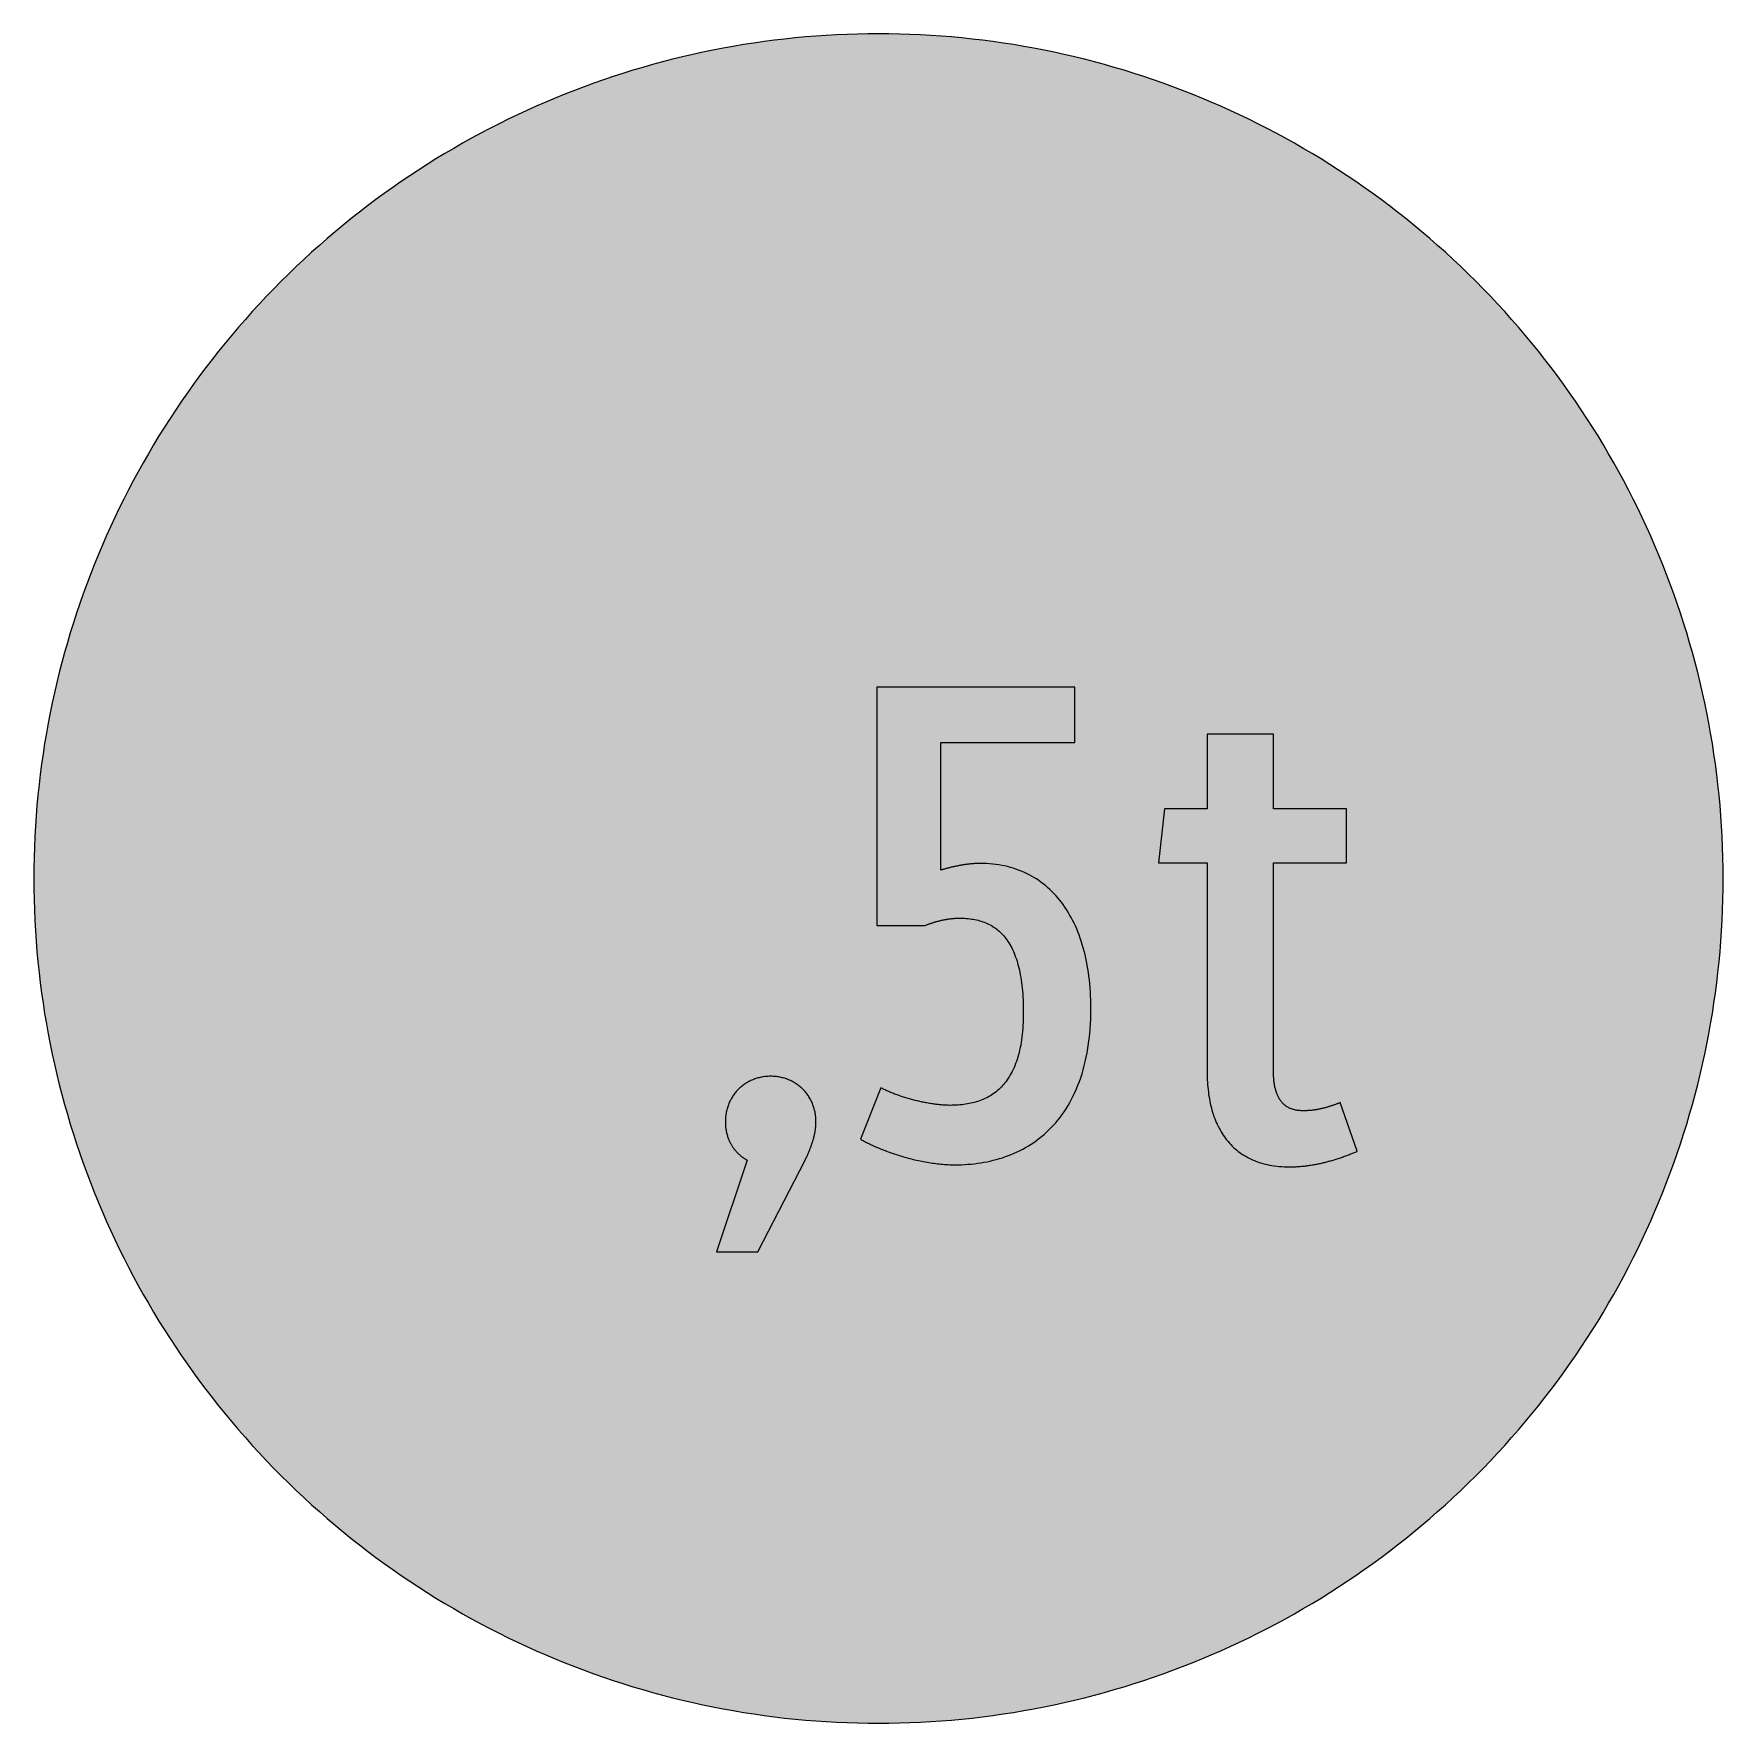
# Model space of a CAD drawing. Header units: millimetres. Extents: x 0 to 212, y 0 to 212.
import ezdxf

# ---------------------------------------------------------------- set-up
doc = ezdxf.new("R2010")
doc.units = ezdxf.units.MM

msp = doc.modelspace()

# ---------------------------------------------------------------- hatches: boundary and pattern name
for color, points in [(254, [(211.7189, 105.8869), (211.709, 107.2007), (211.6861, 108.5139), (211.6455, 109.8245), (211.5871, 111.1326), (211.5134, 112.4407), (211.4245, 113.7437), (211.3204, 115.0468), (211.201, 116.3447), (211.0638, 117.6426), (210.9114, 118.9355), (210.7413, 120.2258), (210.5584, 121.5136), (210.3577, 122.7988), (210.1418, 124.079), (209.9107, 125.3566), (209.6643, 126.6292), (209.4027, 127.8992), (209.1258, 129.1641), (208.8337, 130.4239), (208.5264, 131.6812), (208.2038, 132.936), (207.866, 134.1831), (207.5104, 135.4277), (207.1421, 136.6647), (206.7611, 137.8991), (206.3623, 139.1285), (205.9483, 140.3502), (205.5216, 141.5694), (205.0771, 142.781), (204.6199, 143.9901), (204.1474, 145.1915), (203.6623, 146.3853), (203.1619, 147.574), (202.6463, 148.7576), (202.1154, 149.9362), (201.5693, 151.1046), (201.0105, 152.2705), (200.439, 153.4262), (199.8523, 154.5768), (199.2503, 155.7198), (198.6356, 156.8577), (198.0057, 157.9855), (197.3605, 159.1081), (196.7052, 160.2232), (196.0321, 161.3281), (195.3489, 162.4279), (194.6504, 163.5176), (193.9366, 164.6022), (193.2102, 165.6766), (192.471, 166.7434), (191.7167, 167.8), (190.9521, 168.849), (190.1698, 169.8904), (189.3773, 170.9217), (188.5696, 171.9428), (187.7517, 172.9562), (186.9161, 173.9621), (186.0702, 174.9552), (185.2117, 175.9407), (184.338, 176.9161), (183.454, 177.8838), (182.5549, 178.8389), (181.643, 179.7837), (180.721, 180.7185), (179.7837, 181.643), (178.8389, 182.5549), (177.8838, 183.454), (176.9161, 184.338), (175.9407, 185.2117), (174.9552, 186.0702), (173.9621, 186.9161), (172.9562, 187.7492), (171.9428, 188.5696), (170.9217, 189.3773), (169.8904, 190.1698), (168.849, 190.9496), (167.8, 191.7167), (166.7408, 192.471), (165.6766, 193.2102), (164.6022, 193.9366), (163.5176, 194.6504), (162.4279, 195.3489), (161.3281, 196.0321), (160.2232, 196.7052), (159.1081, 197.3631), (157.9855, 198.0057), (156.8577, 198.6356), (155.7198, 199.2503), (154.5768, 199.8523), (153.4262, 200.439), (152.2705, 201.0131), (151.1046, 201.5719), (149.9362, 202.1154), (148.7576, 202.6463), (147.574, 203.1619), (146.3853, 203.6623), (145.1889, 204.15), (143.9875, 204.6199), (142.781, 205.0796), (141.5694, 205.5216), (140.3502, 205.9483), (139.1285, 206.3623), (137.8991, 206.7611), (136.6647, 207.1446), (135.4252, 207.5129), (134.1831, 207.866), (132.9334, 208.2038), (131.6812, 208.5264), (130.4239, 208.8337), (129.1641, 209.1284), (127.8966, 209.4052), (126.6292, 209.6668), (125.3541, 209.9132), (124.0765, 210.1444), (122.7963, 210.3603), (121.5136, 210.5584), (120.2258, 210.7438), (118.9355, 210.9114), (117.6401, 211.0638), (116.3447, 211.201), (115.0468, 211.3229), (113.7437, 211.4271), (112.4382, 211.516), (111.1326, 211.5896), (109.8245, 211.6455), (108.5113, 211.6861), (107.1982, 211.7115), (105.885, 211.7192), (104.5693, 211.7115), (103.2561, 211.6861), (101.9454, 211.6455), (100.6373, 211.5896), (99.3292, 211.516), (98.0262, 211.4271), (96.7232, 211.3229), (95.4253, 211.201), (94.1273, 211.0638), (92.8345, 210.9114), (91.5441, 210.7438), (90.2564, 210.5584), (88.9711, 210.3603), (87.691, 210.1444), (86.4133, 209.9132), (85.1408, 209.6668), (83.8708, 209.4052), (82.6059, 209.1284), (81.346, 208.8337), (80.0887, 208.5264), (78.834, 208.2038), (77.5868, 207.866), (76.3422, 207.5129), (75.1053, 207.1446), (73.8708, 206.7611), (72.6415, 206.3623), (71.4197, 205.9483), (70.2005, 205.5216), (68.9889, 205.0796), (67.7799, 204.6199), (66.5785, 204.15), (65.3847, 203.6623), (64.196, 203.1619), (63.0123, 202.6463), (61.8338, 202.1154), (60.6628, 201.5719), (59.4995, 201.0131), (58.3438, 200.439), (57.1932, 199.8523), (56.0502, 199.2503), (54.9123, 198.6356), (53.7845, 198.0057), (52.6618, 197.3631), (51.5468, 196.7052), (50.4419, 196.0321), (49.342, 195.3489), (48.2524, 194.6504), (47.1678, 193.9366), (46.0934, 193.2102), (45.0266, 192.471), (43.9699, 191.7167), (42.9209, 190.9496), (41.8795, 190.1698), (40.8483, 189.3773), (39.8272, 188.5696), (38.8137, 187.7492), (37.8079, 186.9161), (36.8148, 186.0702), (35.8292, 185.2117), (34.8539, 184.338), (33.8861, 183.454), (32.9311, 182.5549), (31.9862, 181.643), (31.049, 180.7185), (30.1269, 179.7837), (29.2151, 178.8389), (28.3159, 177.8838), (27.432, 176.9161), (26.5582, 175.9407), (25.6997, 174.9552), (24.8539, 173.9621), (24.0208, 172.9562), (23.2004, 171.9428), (22.3926, 170.9217), (21.6002, 169.8904), (20.8204, 168.849), (20.0533, 167.8), (19.2989, 166.7434), (18.5598, 165.6766), (17.8333, 164.6022), (17.1196, 163.5176), (16.4211, 162.4279), (15.7378, 161.3281), (15.0647, 160.2232), (14.4069, 159.1081), (13.7643, 157.9855), (13.1343, 156.8577), (12.5197, 155.7198), (11.9177, 154.5768), (11.3309, 153.4262), (10.7569, 152.2705), (10.1981, 151.1046), (9.6545, 149.9362), (9.1237, 148.7576), (8.6081, 147.574), (8.1077, 146.3853), (7.62, 145.1915), (7.1501, 143.9901), (6.6904, 142.781), (6.2484, 141.5694), (5.8217, 140.3502), (5.4077, 139.1285), (5.0089, 137.8991), (4.6253, 136.6647), (4.257, 135.4277), (3.904, 134.1831), (3.5662, 132.936), (3.2436, 131.6812), (2.9362, 130.4239), (2.6416, 129.1641), (2.3647, 127.8992), (2.1031, 126.6292), (1.8567, 125.3566), (1.6256, 124.079), (1.4097, 122.7988), (1.2116, 121.5136), (1.0262, 120.2258), (0.8585, 118.9355), (0.7061, 117.6426), (0.569, 116.3447), (0.447, 115.0468), (0.3429, 113.7437), (0.254, 112.4407), (0.1803, 111.1326), (0.1245, 109.8245), (0.0838, 108.5139), (0.0584, 107.2007), (0.0508, 105.885), (0.0584, 104.5718), (0.0838, 103.2586), (0.1245, 101.9454), (0.1803, 100.6373), (0.254, 99.3318), (0.3429, 98.0262), (0.447, 96.7232), (0.569, 95.4253), (0.7061, 94.1299), (0.8585, 92.8345), (1.0262, 91.5441), (1.2116, 90.2564), (1.4097, 88.9737), (1.6256, 87.6935), (1.8567, 86.4159), (2.1031, 85.1408), (2.3647, 83.8733), (2.6416, 82.6059), (2.9362, 81.346), (3.2436, 80.0887), (3.5662, 78.8365), (3.904, 77.5868), (4.257, 76.3448), (4.6253, 75.1053), (5.0089, 73.8708), (5.4077, 72.6415), (5.8217, 71.4197), (6.2484, 70.2005), (6.6904, 68.9889), (7.1501, 67.7824), (7.62, 66.581), (8.1077, 65.3847), (8.6081, 64.196), (9.1237, 63.0123), (9.6545, 61.8338), (10.1981, 60.6654), (10.7569, 59.4995), (11.3309, 58.3438), (11.9177, 57.1932), (12.5197, 56.0502), (13.1343, 54.9123), (13.7643, 53.7845), (14.4069, 52.6618), (15.0647, 51.5468), (15.7378, 50.4419), (16.4211, 49.342), (17.1196, 48.2524), (17.8333, 47.1678), (18.5598, 46.0934), (19.2989, 45.0291), (20.0533, 43.9699), (20.8204, 42.9209), (21.6002, 41.8795), (22.3926, 40.8483), (23.2004, 39.8272), (24.0208, 38.8137), (24.8539, 37.8079), (25.6997, 36.8148), (26.5582, 35.8292), (27.432, 34.8539), (28.3159, 33.8861), (29.2151, 32.9311), (30.1269, 31.9862), (31.049, 31.049), (31.9862, 30.1269), (32.9311, 29.2151), (33.8861, 28.3159), (34.8539, 27.432), (35.8292, 26.5582), (36.8148, 25.6997), (37.8079, 24.8539), (38.8137, 24.0182), (39.8272, 23.2004), (40.8483, 22.3926), (41.8795, 21.6002), (42.9209, 20.8178), (43.9699, 20.0533), (45.0266, 19.2989), (46.0934, 18.5598), (47.1678, 17.8333), (48.2524, 17.1196), (49.342, 16.4211), (50.4419, 15.7378), (51.5468, 15.0647), (52.6618, 14.4094), (53.7845, 13.7643), (54.9123, 13.1343), (56.0502, 12.5197), (57.1932, 11.9177), (58.3438, 11.3309), (59.4995, 10.7594), (60.6628, 10.2006), (61.8338, 9.6545), (63.0123, 9.1237), (64.196, 8.6081), (65.3847, 8.1077), (66.5785, 7.6225), (67.7799, 7.1501), (68.9889, 6.6929), (70.2005, 6.2484), (71.4197, 5.8217), (72.6415, 5.4077), (73.8708, 5.0089), (75.1053, 4.6279), (76.3422, 4.2596), (77.5868, 3.904), (78.834, 3.5662), (80.0887, 3.2436), (81.346, 2.9362), (82.6059, 2.6441), (83.8708, 2.3673), (85.1408, 2.1057), (86.4133, 1.8593), (87.691, 1.6281), (88.9711, 1.4122), (90.2564, 1.2116), (91.5441, 1.0287), (92.8345, 0.8585), (94.1273, 0.7061), (95.4253, 0.569), (96.7232, 0.4496), (98.0262, 0.3454), (99.3292, 0.2565), (100.6373, 0.1829), (101.9454, 0.1245), (103.2561, 0.0838), (104.5693, 0.061), (105.885, 0.0533), (107.1982, 0.061), (108.5113, 0.0838), (109.8245, 0.1245), (111.1326, 0.1829), (112.4382, 0.2565), (113.7437, 0.3454), (115.0468, 0.4496), (116.3447, 0.569), (117.6401, 0.7061), (118.9355, 0.8585), (120.2258, 1.0287), (121.5136, 1.2116), (122.7963, 1.4122), (124.0765, 1.6281), (125.3541, 1.8593), (126.6292, 2.1057), (127.8966, 2.3673), (129.1641, 2.6441), (130.4239, 2.9362), (131.6812, 3.2436), (132.9334, 3.5662), (134.1831, 3.904), (135.4252, 4.2596), (136.6647, 4.6279), (137.8991, 5.0089), (139.1285, 5.4077), (140.3502, 5.8217), (141.5694, 6.2484), (142.781, 6.6929), (143.9875, 7.1501), (145.1889, 7.6225), (146.3853, 8.1077), (147.574, 8.6081), (148.7576, 9.1237), (149.9362, 9.6545), (151.1046, 10.2006), (152.2705, 10.7594), (153.4262, 11.3309), (154.5768, 11.9177), (155.7198, 12.5197), (156.8577, 13.1343), (157.9855, 13.7643), (159.1081, 14.4094), (160.2232, 15.0647), (161.3281, 15.7378), (162.4279, 16.4211), (163.5176, 17.1196), (164.6022, 17.8333), (165.6766, 18.5598), (166.7408, 19.2989), (167.8, 20.0533), (168.849, 20.8178), (169.8904, 21.6002), (170.9217, 22.3926), (171.9428, 23.2004), (172.9562, 24.0182), (173.9621, 24.8539), (174.9552, 25.6997), (175.9407, 26.5582), (176.9161, 27.432), (177.8838, 28.3159), (178.8389, 29.2151), (179.7837, 30.1269), (180.721, 31.049), (181.643, 31.9862), (182.5549, 32.9311), (183.454, 33.8861), (184.338, 34.8539), (185.2117, 35.8292), (186.0702, 36.8148), (186.9161, 37.8079), (187.7517, 38.8137), (188.5696, 39.8272), (189.3773, 40.8483), (190.1698, 41.8795), (190.9521, 42.9209), (191.7167, 43.9699), (192.471, 45.0291), (193.2102, 46.0934), (193.9366, 47.1678), (194.6504, 48.2524), (195.3489, 49.342), (196.0321, 50.4419), (196.7052, 51.5468), (197.3605, 52.6618), (198.0057, 53.7845), (198.6356, 54.9123), (199.2503, 56.0502), (199.8523, 57.1932), (200.439, 58.3438), (201.0105, 59.4995), (201.5693, 60.6654), (202.1154, 61.8338), (202.6463, 63.0123), (203.1619, 64.196), (203.6623, 65.3847), (204.1474, 66.581), (204.6199, 67.7824), (205.0771, 68.9889), (205.5216, 70.2005), (205.9483, 71.4197), (206.3623, 72.6415), (206.7611, 73.8708), (207.1421, 75.1053), (207.5104, 76.3448), (207.866, 77.5868), (208.2038, 78.8365), (208.5264, 80.0887), (208.8337, 81.346), (209.1258, 82.6059), (209.4027, 83.8733), (209.6643, 85.1408), (209.9107, 86.4159), (210.1418, 87.6935), (210.3577, 88.9737), (210.5584, 90.2564), (210.7413, 91.5441), (210.9114, 92.8345), (211.0638, 94.1299), (211.201, 95.4253), (211.3204, 96.7232), (211.4245, 98.0262), (211.5134, 99.3318), (211.5871, 100.6373), (211.6455, 101.9454), (211.6861, 103.2586), (211.709, 104.5718), (211.7166, 105.885)]), (59, [(130.4685, 122.9332), (130.4685, 129.8758), (105.6612, 129.8758), (105.6612, 99.9874), (111.6722, 99.9874), (111.7498, 100.0176), (111.8286, 100.0481), (111.9073, 100.0785), (111.9861, 100.109), (112.0648, 100.137), (112.1435, 100.1649), (112.2197, 100.1928), (112.2985, 100.2208), (112.3747, 100.2487), (112.4509, 100.2741), (112.5271, 100.2995), (112.6033, 100.3249), (112.6795, 100.3478), (112.7557, 100.3732), (112.8293, 100.396), (112.9055, 100.4189), (112.9792, 100.4392), (113.0529, 100.4621), (113.1265, 100.4824), (113.2002, 100.5027), (113.2738, 100.523), (113.3475, 100.5408), (113.4186, 100.5611), (113.4897, 100.5789), (113.5634, 100.5967), (113.6345, 100.6145), (113.7031, 100.6297), (113.7742, 100.6475), (113.8453, 100.6627), (113.9139, 100.678), (113.9825, 100.6932), (114.0511, 100.7059), (114.1197, 100.7212), (114.1882, 100.7339), (114.2543, 100.7466), (114.3229, 100.7567), (114.3889, 100.7694), (114.4549, 100.7796), (114.521, 100.7923), (114.5845, 100.8024), (114.6505, 100.8126), (114.714, 100.8202), (114.7775, 100.8304), (114.841, 100.838), (114.902, 100.8456), (114.9655, 100.8532), (115.0264, 100.8609), (115.0874, 100.8685), (115.1484, 100.8736), (115.2068, 100.8786), (115.2677, 100.8863), (115.3262, 100.8888), (115.3846, 100.8939), (115.443, 100.899), (115.4989, 100.9015), (115.5548, 100.9066), (115.6132, 100.9091), (115.6665, 100.9117), (115.7224, 100.9142), (115.7757, 100.9142), (115.8316, 100.9167), (115.885, 100.9167), (115.9358, 100.9167), (115.9891, 100.9167), (116.2177, 100.9167), (116.4438, 100.9091), (116.6673, 100.899), (116.8883, 100.8837), (117.1067, 100.8634), (117.3226, 100.8405), (117.5334, 100.8101), (117.7442, 100.777), (117.95, 100.7389), (118.1557, 100.6958), (118.3564, 100.6475), (118.5545, 100.5942), (118.7501, 100.5357), (118.9406, 100.4697), (119.1311, 100.4011), (119.3165, 100.3275), (119.4994, 100.2487), (119.6797, 100.1624), (119.8575, 100.0735), (120.0302, 99.9769), (120.2004, 99.8753), (120.3681, 99.7661), (120.5306, 99.6544), (120.6906, 99.5324), (120.8481, 99.408), (121.0031, 99.2759), (121.1529, 99.1387), (121.3002, 98.9965), (121.4425, 98.8441), (121.5822, 98.6892), (121.7193, 98.5266), (121.8514, 98.3564), (121.981, 98.1812), (122.1054, 97.9983), (122.2273, 97.8078), (122.3467, 97.6122), (122.461, 97.409), (122.5728, 97.2007), (122.6795, 96.9823), (122.7811, 96.7588), (122.8801, 96.5276), (122.9766, 96.2889), (123.0681, 96.0425), (123.1544, 95.791), (123.2383, 95.5294), (123.3195, 95.2627), (123.3932, 94.9858), (123.4669, 94.7039), (123.5329, 94.4118), (123.5964, 94.1121), (123.6548, 93.8073), (123.7107, 93.4923), (123.7615, 93.1672), (123.8072, 92.837), (123.8504, 92.4992), (123.8885, 92.1512), (123.9215, 91.7956), (123.9495, 91.4298), (123.9749, 91.059), (123.9952, 90.678), (124.0104, 90.2868), (124.0231, 89.8881), (124.0307, 89.4817), (124.0307, 89.0651), (124.0282, 88.6536), (124.0206, 88.2498), (124.0053, 87.8561), (123.9876, 87.47), (123.9622, 87.0941), (123.9317, 86.7258), (123.8961, 86.3651), (123.8555, 86.0146), (123.8072, 85.6717), (123.7564, 85.3364), (123.7005, 85.0113), (123.637, 84.6938), (123.571, 84.3839), (123.4999, 84.0816), (123.4237, 83.787), (123.3424, 83.5025), (123.256, 83.2231), (123.1646, 82.9539), (123.0681, 82.6897), (122.969, 82.4357), (122.8649, 82.1868), (122.7557, 81.9455), (122.6414, 81.7143), (122.522, 81.4883), (122.4001, 81.2698), (122.2731, 81.0565), (122.1435, 80.8533), (122.0089, 80.6552), (121.8692, 80.4647), (121.727, 80.2792), (121.5796, 80.1014), (121.4272, 79.9313), (121.2748, 79.7662), (121.1148, 79.6087), (120.9523, 79.4563), (120.7872, 79.3115), (120.617, 79.1718), (120.4443, 79.0397), (120.269, 78.9127), (120.0887, 78.7908), (119.9058, 78.6765), (119.7178, 78.5673), (119.5273, 78.4631), (119.3343, 78.3641), (119.1387, 78.2726), (118.938, 78.1863), (118.7374, 78.1025), (118.5316, 78.0263), (118.3234, 77.9551), (118.1125, 77.8891), (117.8966, 77.8281), (117.6807, 77.7723), (117.4623, 77.7215), (117.2388, 77.6757), (117.0153, 77.6351), (116.7867, 77.5995), (116.5581, 77.5665), (116.3269, 77.5386), (116.0907, 77.5157), (115.8545, 77.4979), (115.6157, 77.4827), (115.3744, 77.4725), (115.1331, 77.4675), (114.8867, 77.4649), (114.7597, 77.4649), (114.6302, 77.4675), (114.4981, 77.4725), (114.366, 77.4776), (114.234, 77.4827), (114.0993, 77.4903), (113.9622, 77.5005), (113.825, 77.5106), (113.6853, 77.5233), (113.5482, 77.536), (113.4059, 77.5513), (113.2662, 77.5665), (113.124, 77.5843), (112.9792, 77.6021), (112.837, 77.6224), (112.6922, 77.6427), (112.5474, 77.663), (112.4001, 77.6884), (112.2553, 77.7113), (112.108, 77.7367), (111.9607, 77.7621), (111.8133, 77.79), (111.666, 77.8205), (111.5187, 77.8485), (111.3714, 77.8789), (111.2215, 77.912), (111.0742, 77.945), (110.9269, 77.978), (110.7796, 78.0136), (110.6322, 78.0466), (110.4849, 78.0847), (110.3376, 78.1202), (110.1903, 78.1609), (110.043, 78.199), (109.8982, 78.2396), (109.7534, 78.2803), (109.6086, 78.3209), (109.4638, 78.3615), (109.3216, 78.4047), (109.1794, 78.4504), (109.0371, 78.4936), (108.8974, 78.5393), (108.7577, 78.5851), (108.6206, 78.6308), (108.4809, 78.679), (108.3462, 78.7248), (108.2116, 78.773), (108.077, 78.8238), (107.9449, 78.8721), (107.8154, 78.9229), (107.6858, 78.9737), (107.5563, 79.0245), (107.4318, 79.0753), (107.3074, 79.1261), (107.1829, 79.1794), (107.0635, 79.2328), (106.9442, 79.2861), (106.8273, 79.3394), (106.7105, 79.3928), (106.5987, 79.4461), (106.487, 79.502), (106.3777, 79.5553), (106.2711, 79.6112), (106.1669, 79.6671), (103.6285, 73.2328), (103.7285, 73.1723), (103.8352, 73.1114), (103.9444, 73.0479), (104.0587, 72.9869), (104.1756, 72.9234), (104.2975, 72.8599), (104.4245, 72.7939), (104.554, 72.7278), (104.6861, 72.6643), (104.8233, 72.5957), (104.963, 72.5297), (105.1077, 72.4637), (105.2551, 72.3951), (105.4075, 72.329), (105.5599, 72.2605), (105.7173, 72.1944), (105.8774, 72.1258), (106.0399, 72.0573), (106.2076, 71.9912), (106.3777, 71.9226), (106.5479, 71.8566), (106.7232, 71.788), (106.901, 71.722), (107.0813, 71.6559), (107.2617, 71.5899), (107.4471, 71.5239), (107.635, 71.4604), (107.823, 71.3969), (108.016, 71.3334), (108.2091, 71.2699), (108.4047, 71.2089), (108.6028, 71.1479), (108.8009, 71.087), (109.0016, 71.0286), (109.2048, 70.9701), (109.4105, 70.9143), (109.6162, 70.8584), (109.822, 70.8025), (110.0328, 70.7492), (110.2411, 70.6984), (110.4544, 70.6476), (110.6653, 70.5993), (110.8812, 70.551), (111.0945, 70.5053), (111.3104, 70.4621), (111.5263, 70.419), (111.7448, 70.3783), (111.9632, 70.3402), (112.1816, 70.3021), (112.4001, 70.2666), (112.6185, 70.2335), (112.8395, 70.2031), (113.0605, 70.1751), (113.2815, 70.1472), (113.4999, 70.1243), (113.7209, 70.1015), (113.9419, 70.0811), (114.1628, 70.0634), (114.3838, 70.0507), (114.6048, 70.038), (114.8232, 70.0278), (115.0442, 70.0202), (115.2627, 70.0176), (115.4811, 70.0151), (115.885, 70.0202), (116.2888, 70.0303), (116.6927, 70.0481), (117.0965, 70.0761), (117.4979, 70.1091), (117.8966, 70.1523), (118.2954, 70.2031), (118.6917, 70.2615), (119.0879, 70.3301), (119.4791, 70.4037), (119.8702, 70.4875), (120.2588, 70.579), (120.6449, 70.6806), (121.0259, 70.7898), (121.4069, 70.9092), (121.7828, 71.0362), (122.1562, 71.1733), (122.5271, 71.3181), (122.8928, 71.4731), (123.256, 71.6382), (123.6142, 71.8109), (123.9672, 71.9938), (124.3152, 72.1868), (124.6607, 72.39), (125.001, 72.6034), (125.3363, 72.8243), (125.664, 73.058), (125.9891, 73.3019), (126.3066, 73.5533), (126.6215, 73.8175), (126.9289, 74.0918), (127.2286, 74.3763), (127.5232, 74.6709), (127.8103, 74.9757), (128.0922, 75.2932), (128.3665, 75.6209), (128.6332, 75.9587), (128.8948, 76.3092), (129.1463, 76.6699), (129.3901, 77.0433), (129.6289, 77.4268), (129.8575, 77.8231), (130.0785, 78.2295), (130.2918, 78.6486), (130.495, 79.0804), (130.6906, 79.5223), (130.876, 79.977), (131.0538, 80.4443), (131.2215, 80.9244), (131.3815, 81.4172), (131.5288, 81.9201), (131.6685, 82.4382), (131.7981, 82.9666), (131.9149, 83.5101), (132.0241, 84.0638), (132.1206, 84.6328), (132.2095, 85.2145), (132.2832, 85.8088), (132.3492, 86.4159), (132.4026, 87.0382), (132.4432, 87.6732), (132.4737, 88.3209), (132.4915, 88.9813), (132.4991, 89.6569), (132.494, 90.1776), (132.4839, 90.6932), (132.4635, 91.2012), (132.4381, 91.7042), (132.4026, 92.1995), (132.3619, 92.6871), (132.3137, 93.1697), (132.2553, 93.6447), (132.1918, 94.1146), (132.1206, 94.5769), (132.0419, 95.0316), (131.9581, 95.4811), (131.8641, 95.9206), (131.765, 96.3549), (131.6584, 96.7842), (131.5441, 97.2033), (131.4221, 97.6173), (131.2951, 98.0237), (131.1605, 98.4199), (131.0183, 98.8111), (130.8684, 99.1972), (130.7135, 99.5731), (130.5509, 99.9414), (130.3833, 100.3021), (130.2055, 100.6551), (130.0251, 101.0006), (129.8346, 101.3384), (129.6416, 101.6686), (129.4384, 101.9912), (129.2301, 102.3036), (129.0168, 102.6109), (128.7932, 102.9081), (128.5672, 103.1977), (128.3335, 103.4796), (128.0947, 103.7514), (127.8484, 104.0155), (127.5944, 104.2721), (127.3378, 104.521), (127.0711, 104.7598), (126.8019, 104.9909), (126.525, 105.2119), (126.2431, 105.4252), (125.9535, 105.6284), (125.6614, 105.824), (125.3617, 106.012), (125.0544, 106.1898), (124.7445, 106.3574), (124.427, 106.5174), (124.1044, 106.6673), (123.7742, 106.807), (123.4415, 106.9391), (123.1011, 107.061), (122.7557, 107.1753), (122.4051, 107.2769), (122.0495, 107.3709), (121.6889, 107.4572), (121.3231, 107.5309), (120.9523, 107.5944), (120.5738, 107.6503), (120.1928, 107.696), (119.8042, 107.7316), (119.413, 107.757), (119.0168, 107.7722), (118.6129, 107.7773), (118.5494, 107.7747), (118.4834, 107.7747), (118.4173, 107.7747), (118.3513, 107.7722), (118.2827, 107.7697), (118.2141, 107.7671), (118.1456, 107.7646), (118.077, 107.7595), (118.0059, 107.757), (117.9322, 107.7519), (117.8611, 107.7468), (117.7874, 107.7417), (117.7138, 107.7366), (117.6401, 107.729), (117.5639, 107.7214), (117.4877, 107.7163), (117.4115, 107.7087), (117.3353, 107.6985), (117.2591, 107.6909), (117.1804, 107.6833), (117.1016, 107.6731), (117.0254, 107.663), (116.9441, 107.6528), (116.8654, 107.6427), (116.7867, 107.63), (116.7054, 107.6198), (116.6266, 107.6071), (116.5454, 107.5969), (116.4641, 107.5842), (116.3828, 107.569), (116.3015, 107.5563), (116.2202, 107.5436), (116.139, 107.5284), (116.0577, 107.5157), (115.9764, 107.5004), (115.8951, 107.4852), (115.8138, 107.4699), (115.7326, 107.4522), (115.6513, 107.4369), (115.5675, 107.4191), (115.4862, 107.4039), (115.4049, 107.3861), (115.3236, 107.3683), (115.2449, 107.3506), (115.1636, 107.3328), (115.0823, 107.315), (115.001, 107.2947), (114.9223, 107.2769), (114.8436, 107.2566), (114.7623, 107.2363), (114.6835, 107.2159), (114.6048, 107.1956), (114.5261, 107.1753), (114.4499, 107.155), (114.3711, 107.1321), (114.2949, 107.1118), (114.2187, 107.0889), (114.1425, 107.0661), (114.0689, 107.0458), (113.9927, 107.0229), (113.919, 107), (113.8453, 106.9772), (113.7742, 106.9518), (113.7031, 106.9289), (113.7034, 122.9332)]), (59, [(147.0628, 81.6155), (147.0635, 81.2952), (147.0711, 80.9777), (147.0812, 80.6628), (147.099, 80.3504), (147.1193, 80.043), (147.1447, 79.7357), (147.1752, 79.4334), (147.2108, 79.1362), (147.2489, 78.8391), (147.2946, 78.547), (147.3429, 78.2599), (147.3987, 77.9729), (147.4572, 77.691), (147.5207, 77.4141), (147.5892, 77.1398), (147.6629, 76.868), (147.7416, 76.6013), (147.8255, 76.3397), (147.9144, 76.0806), (148.0083, 75.8266), (148.1074, 75.5752), (148.209, 75.3288), (148.3182, 75.0875), (148.4325, 74.8487), (148.5519, 74.6176), (148.6738, 74.389), (148.8034, 74.1629), (148.938, 73.9445), (149.0777, 73.7286), (149.2225, 73.5203), (149.3723, 73.3146), (149.5273, 73.1164), (149.6873, 72.9209), (149.8524, 72.7304), (150.0251, 72.5449), (150.2004, 72.3671), (150.3832, 72.1919), (150.5687, 72.0242), (150.7617, 71.8591), (150.9598, 71.7017), (151.163, 71.5493), (151.3713, 71.4045), (151.5872, 71.2622), (151.8056, 71.1276), (152.0317, 70.9981), (152.2628, 70.8762), (152.4991, 70.7593), (152.7404, 70.6476), (152.9867, 70.5434), (153.2407, 70.4444), (153.4998, 70.3529), (153.764, 70.2666), (154.0358, 70.1878), (154.3101, 70.1142), (154.592, 70.0481), (154.879, 69.9872), (155.1737, 69.9364), (155.4734, 69.8881), (155.7782, 69.85), (156.0881, 69.817), (156.4056, 69.7916), (156.7282, 69.7738), (157.0558, 69.7636), (157.3911, 69.7611), (157.5257, 69.7611), (157.6603, 69.7636), (157.795, 69.7662), (157.9296, 69.7687), (158.0642, 69.7738), (158.1988, 69.7789), (158.3309, 69.7865), (158.4655, 69.7941), (158.6001, 69.8043), (158.7348, 69.8144), (158.8668, 69.8271), (159.0015, 69.8373), (159.1361, 69.8525), (159.2682, 69.8652), (159.4028, 69.8805), (159.5349, 69.8983), (159.6695, 69.916), (159.8016, 69.9338), (159.9336, 69.9516), (160.0683, 69.9719), (160.2003, 69.9948), (160.3324, 70.0176), (160.4645, 70.0405), (160.5991, 70.0634), (160.7312, 70.0888), (160.8633, 70.1142), (160.9954, 70.1421), (161.1274, 70.17), (161.2595, 70.198), (161.3916, 70.2285), (161.5237, 70.2589), (161.6558, 70.2894), (161.7878, 70.3224), (161.9199, 70.3555), (162.052, 70.3885), (162.1841, 70.424), (162.3136, 70.4596), (162.4457, 70.4952), (162.5778, 70.5333), (162.7099, 70.5714), (162.8419, 70.6095), (162.9715, 70.6501), (163.1036, 70.6882), (163.2356, 70.7314), (163.3677, 70.772), (163.4973, 70.8152), (163.6293, 70.8584), (163.7614, 70.9041), (163.891, 70.9473), (164.023, 70.993), (164.1526, 71.0413), (164.2847, 71.087), (164.4167, 71.1352), (164.5463, 71.1835), (164.6784, 71.2343), (164.8079, 71.2826), (164.94, 71.3334), (165.0721, 71.3867), (165.2016, 71.4375), (165.3337, 71.4908), (165.4632, 71.5442), (165.5953, 71.5975), (165.7248, 71.6534), (165.8569, 71.7067), (163.7411, 77.8051), (163.6497, 77.7697), (163.5582, 77.7342), (163.4693, 77.7011), (163.383, 77.6681), (163.2966, 77.6351), (163.2102, 77.6021), (163.1239, 77.5716), (163.0401, 77.5411), (162.9562, 77.5106), (162.8724, 77.4827), (162.7911, 77.4548), (162.7099, 77.4268), (162.6311, 77.4014), (162.5498, 77.3735), (162.4711, 77.3481), (162.3924, 77.3227), (162.3162, 77.2998), (162.24, 77.277), (162.1638, 77.2541), (162.0876, 77.2312), (162.0114, 77.2084), (161.9377, 77.1881), (161.864, 77.1677), (161.7904, 77.1474), (161.7167, 77.1296), (161.6456, 77.1093), (161.5745, 77.0915), (161.5034, 77.0738), (161.4322, 77.0585), (161.3611, 77.0407), (161.29, 77.0255), (161.2214, 77.0103), (161.1528, 76.995), (161.0843, 76.9823), (161.0157, 76.9671), (160.9471, 76.9544), (160.8785, 76.9417), (160.8099, 76.9315), (160.7439, 76.9188), (160.6753, 76.9087), (160.6093, 76.8985), (160.5432, 76.8883), (160.4747, 76.8782), (160.4086, 76.8706), (160.3426, 76.8629), (160.2765, 76.8553), (160.2105, 76.8477), (160.1445, 76.8401), (160.0784, 76.8325), (160.0124, 76.8274), (159.9463, 76.8223), (159.8803, 76.8172), (159.8143, 76.8121), (159.7482, 76.8071), (159.6822, 76.8045), (159.6161, 76.7994), (159.5501, 76.7969), (159.4841, 76.7944), (159.418, 76.7918), (159.352, 76.7918), (159.2859, 76.7893), (159.2174, 76.7893), (159.1513, 76.7893), (159.0827, 76.7893), (158.9583, 76.7893), (158.8338, 76.7944), (158.7144, 76.7994), (158.5951, 76.8096), (158.4782, 76.8223), (158.3665, 76.8375), (158.2547, 76.8553), (158.1455, 76.8756), (158.0388, 76.8985), (157.9347, 76.9239), (157.8331, 76.9518), (157.734, 76.9823), (157.6375, 77.0153), (157.541, 77.0509), (157.4495, 77.089), (157.3581, 77.1296), (157.2717, 77.1754), (157.1854, 77.2211), (157.1015, 77.2693), (157.0203, 77.3201), (156.939, 77.3735), (156.8628, 77.4319), (156.7866, 77.4903), (156.7155, 77.5513), (156.6443, 77.6148), (156.5758, 77.6808), (156.5072, 77.7494), (156.4437, 77.8231), (156.3802, 77.8967), (156.3192, 77.9729), (156.2608, 78.0517), (156.2049, 78.1329), (156.1516, 78.2142), (156.0982, 78.3006), (156.0474, 78.3895), (155.9992, 78.4809), (155.9509, 78.5724), (155.9077, 78.6689), (155.8646, 78.7679), (155.8239, 78.867), (155.7833, 78.9686), (155.7477, 79.0753), (155.7096, 79.182), (155.6766, 79.2912), (155.6461, 79.4029), (155.6156, 79.5172), (155.5877, 79.6341), (155.5598, 79.7509), (155.5344, 79.8728), (155.5115, 79.9973), (155.4912, 80.1218), (155.4709, 80.2488), (155.4531, 80.3783), (155.4353, 80.5104), (155.4201, 80.645), (155.4074, 80.7822), (155.3972, 80.9219), (155.387, 81.0616), (155.3769, 81.2038), (155.3718, 81.3486), (155.3667, 81.4959), (155.3616, 81.6458), (155.3591, 81.7982), (155.3591, 81.9506), (155.3602, 107.8615), (164.5049, 107.8615), (164.5049, 114.6344), (155.3602, 114.6344), (155.3602, 123.9488), (147.0628, 123.9488), (147.0628, 114.6344), (141.7285, 114.6344), (140.9665, 107.8615), (147.0628, 107.8615)]), (59, [(86.7022, 75.4348), (86.7029, 75.2907), (86.7054, 75.1535), (86.7131, 75.0164), (86.7232, 74.8817), (86.7359, 74.7497), (86.7486, 74.6201), (86.7664, 74.4931), (86.7867, 74.3687), (86.807, 74.2467), (86.8324, 74.1248), (86.8578, 74.008), (86.8858, 73.8937), (86.9163, 73.7794), (86.9467, 73.6676), (86.9823, 73.5609), (87.0179, 73.4543), (87.0534, 73.3476), (87.0941, 73.246), (87.1347, 73.1469), (87.1753, 73.0479), (87.2185, 72.9539), (87.2642, 72.8599), (87.31, 72.7685), (87.3582, 72.6796), (87.4065, 72.5907), (87.4547, 72.5068), (87.5055, 72.423), (87.5563, 72.3417), (87.6097, 72.263), (87.663, 72.1843), (87.7164, 72.1106), (87.7697, 72.0369), (87.8256, 71.9658), (87.8789, 71.8947), (87.9348, 71.8287), (87.9907, 71.7626), (88.0491, 71.6991), (88.105, 71.6356), (88.1609, 71.5747), (88.2167, 71.5162), (88.2752, 71.4604), (88.331, 71.4045), (88.3869, 71.3511), (88.4428, 71.3003), (88.4987, 71.2521), (88.5546, 71.2038), (88.6104, 71.1556), (88.6663, 71.1124), (88.7197, 71.0692), (88.773, 71.026), (88.8263, 70.9879), (88.8771, 70.9498), (88.9279, 70.9117), (88.9787, 70.8762), (89.027, 70.8431), (89.0753, 70.8127), (89.121, 70.7822), (89.1667, 70.7517), (89.2099, 70.7238), (89.2531, 70.6984), (89.2962, 70.673), (89.3343, 70.6501), (89.3724, 70.6272), (89.4105, 70.6069), (85.6008, 59.0942), (90.7658, 59.0942), (96.6929, 70.6092), (96.7435, 70.7136), (96.7918, 70.8203), (96.84, 70.9219), (96.8883, 71.026), (96.934, 71.1276), (96.9797, 71.2267), (97.0229, 71.3257), (97.0661, 71.4223), (97.1067, 71.5188), (97.1474, 71.6128), (97.188, 71.7067), (97.2261, 71.8007), (97.2617, 71.8922), (97.2998, 71.9811), (97.3328, 72.07), (97.3684, 72.1589), (97.4014, 72.2452), (97.4319, 72.3316), (97.4649, 72.4179), (97.4928, 72.5018), (97.5233, 72.583), (97.5512, 72.6643), (97.5766, 72.7456), (97.6046, 72.8269), (97.63, 72.9056), (97.6528, 72.9844), (97.6782, 73.0606), (97.6986, 73.1368), (97.7214, 73.213), (97.7417, 73.2866), (97.7621, 73.3603), (97.7824, 73.4339), (97.8002, 73.5051), (97.8179, 73.5762), (97.8357, 73.6473), (97.851, 73.7159), (97.8662, 73.7845), (97.8814, 73.853), (97.8941, 73.9216), (97.9068, 73.9877), (97.9195, 74.0537), (97.9322, 74.1197), (97.9424, 74.1858), (97.9526, 74.2493), (97.9627, 74.3128), (97.9729, 74.3763), (97.9805, 74.4398), (97.9907, 74.5007), (97.9957, 74.5617), (98.0034, 74.6227), (98.011, 74.6836), (98.0161, 74.7446), (98.0211, 74.803), (98.0262, 74.8614), (98.0288, 74.9224), (98.0338, 74.9808), (98.0364, 75.0367), (98.0389, 75.0951), (98.0415, 75.1535), (98.044, 75.2094), (98.044, 75.2653), (98.0465, 75.3212), (98.0465, 75.377), (98.0465, 75.4329), (98.044, 75.5828), (98.0389, 75.7326), (98.0313, 75.88), (98.0186, 76.0273), (98.0034, 76.1721), (97.983, 76.3168), (97.9602, 76.4591), (97.9348, 76.6013), (97.9043, 76.741), (97.8738, 76.8782), (97.8383, 77.0153), (97.7976, 77.1525), (97.757, 77.2846), (97.7113, 77.4167), (97.663, 77.5487), (97.6122, 77.6757), (97.5589, 77.8027), (97.5004, 77.9297), (97.442, 78.0517), (97.3785, 78.1736), (97.3125, 78.293), (97.2439, 78.4123), (97.1728, 78.5266), (97.0991, 78.6409), (97.0229, 78.7527), (96.9442, 78.8619), (96.8629, 78.9711), (96.7791, 79.0753), (96.6902, 79.1794), (96.6013, 79.281), (96.5098, 79.3801), (96.4159, 79.4766), (96.3193, 79.5706), (96.2203, 79.662), (96.1212, 79.7509), (96.0171, 79.8373), (95.9104, 79.9211), (95.8037, 80.0024), (95.6945, 80.0837), (95.5827, 80.1599), (95.4684, 80.2335), (95.3516, 80.3046), (95.2348, 80.3732), (95.1154, 80.4367), (94.9935, 80.5002), (94.869, 80.5612), (94.7445, 80.6171), (94.6175, 80.6704), (94.488, 80.7237), (94.3585, 80.772), (94.2264, 80.8152), (94.0918, 80.8584), (93.9571, 80.8965), (93.82, 80.932), (93.6803, 80.965), (93.5406, 80.993), (93.3983, 81.0184), (93.2561, 81.0412), (93.1113, 81.0616), (92.9665, 81.0768), (92.8192, 81.0895), (92.6719, 81.0971), (92.522, 81.1047), (92.3722, 81.1047), (92.2223, 81.1047), (92.0725, 81.0971), (91.9251, 81.0895), (91.7804, 81.0768), (91.633, 81.0616), (91.4908, 81.0412), (91.346, 81.0184), (91.2063, 80.993), (91.0666, 80.965), (90.9269, 80.932), (90.7898, 80.8965), (90.6551, 80.8584), (90.5205, 80.8152), (90.3884, 80.772), (90.2589, 80.7237), (90.1294, 80.6704), (90.0024, 80.6171), (89.8779, 80.5612), (89.7534, 80.5002), (89.6315, 80.4367), (89.5121, 80.3732), (89.3953, 80.3046), (89.2785, 80.2335), (89.1642, 80.1599), (89.0524, 80.0837), (88.9432, 80.0024), (88.8365, 79.9211), (88.7298, 79.8373), (88.6257, 79.7509), (88.5266, 79.662), (88.4276, 79.5706), (88.331, 79.4766), (88.2371, 79.3801), (88.1456, 79.281), (88.0567, 79.1794), (87.9678, 79.0753), (87.884, 78.9711), (87.8027, 78.8619), (87.724, 78.7527), (87.6478, 78.6409), (87.5741, 78.5266), (87.503, 78.4123), (87.4344, 78.293), (87.3684, 78.1736), (87.3049, 78.0517), (87.2465, 77.9297), (87.188, 77.8027), (87.1347, 77.6757), (87.0839, 77.5487), (87.0356, 77.4167), (86.9899, 77.2846), (86.9493, 77.1525), (86.9112, 77.0153), (86.8731, 76.8782), (86.8426, 76.741), (86.8121, 76.6013), (86.7867, 76.4591), (86.7639, 76.3168), (86.7461, 76.1721), (86.7283, 76.0273), (86.7181, 75.88), (86.708, 75.7326), (86.7029, 75.5828), (86.7004, 75.4329)])]:
    msp.add_hatch(color=color).paths.add_polyline_path(points)
h = msp.add_hatch(color=22)
edge = h.paths.add_edge_path()
edge.add_line((206.4272, 105.8869), (206.4182, 107.1347))
edge.add_line((206.4182, 107.1347), (206.3953, 108.3818))
edge.add_line((206.3953, 108.3818), (206.3572, 109.6264))
edge.add_line((206.3572, 109.6264), (206.3013, 110.871))
edge.add_line((206.3013, 110.871), (206.2328, 112.1131))
edge.add_line((206.2328, 112.1131), (206.1489, 113.3526))
edge.add_line((206.1489, 113.3526), (206.0499, 114.5896))
edge.add_line((206.0499, 114.5896), (205.933, 115.824))
edge.add_line((205.933, 115.824), (205.8035, 117.0534))
edge.add_line((205.8035, 117.0534), (205.6587, 118.2827))
edge.add_line((205.6587, 118.2827), (205.4987, 119.5095))
edge.add_line((205.4987, 119.5095), (205.3234, 120.7313))
edge.add_line((205.3234, 120.7313), (205.1355, 121.953))
edge.add_line((205.1355, 121.953), (204.9297, 123.1697))
edge.add_line((204.9297, 123.1697), (204.7113, 124.3813))
edge.add_line((204.7113, 124.3813), (204.4776, 125.5928))
edge.add_line((204.4776, 125.5928), (204.2287, 126.7968))
edge.add_line((204.2287, 126.7968), (203.9645, 128.0008))
edge.add_line((203.9645, 128.0008), (203.6877, 129.1971))
edge.add_line((203.6877, 129.1971), (203.393, 130.3934))
edge.add_line((203.393, 130.3934), (203.0882, 131.5822))
edge.add_line((203.0882, 131.5822), (202.7657, 132.7683))
edge.add_line((202.7657, 132.7683), (202.4304, 133.9494))
edge.add_line((202.4304, 133.9494), (202.0799, 135.1255))
edge.add_line((202.0799, 135.1255), (201.7166, 136.2989))
edge.add_line((201.7166, 136.2989), (201.3382, 137.4648))
edge.add_line((201.3382, 137.4648), (200.9445, 138.6281))
edge.add_line((200.9445, 138.6281), (200.5381, 139.7864))
edge.add_line((200.5381, 139.7864), (200.119, 140.937))
edge.add_line((200.119, 140.937), (199.6846, 142.0851))
edge.add_line((199.6846, 142.0851), (199.2351, 143.2255))
edge.add_line((199.2351, 143.2255), (198.7728, 144.3609))
edge.add_line((198.7728, 144.3609), (198.2978, 145.4912))
edge.add_line((198.2978, 145.4912), (197.8076, 146.6139))
edge.add_line((197.8076, 146.6139), (197.3047, 147.734))
edge.add_line((197.3047, 147.734), (196.7865, 148.844))
edge.add_line((196.7865, 148.844), (196.2556, 149.9514))
edge.add_line((196.2556, 149.9514), (195.7121, 151.0513))
edge.add_line((195.7121, 151.0513), (195.1533, 152.1435))
edge.add_line((195.1533, 152.1435), (194.5818, 153.2306))
edge.add_line((194.5818, 153.2306), (193.9976, 154.3101))
edge.add_line((193.9976, 154.3101), (193.4007, 155.382))
edge.add_line((193.4007, 155.382), (192.7885, 156.4462))
edge.add_line((192.7885, 156.4462), (192.1637, 157.5054))
edge.add_line((192.1637, 157.5054), (191.5262, 158.557))
edge.add_line((191.5262, 158.557), (190.8759, 159.6009))
edge.add_line((190.8759, 159.6009), (190.2104, 160.6372))
edge.add_line((190.2104, 160.6372), (189.5348, 161.6659))
edge.add_line((189.5348, 161.6659), (188.8439, 162.687))
edge.add_line((188.8439, 162.687), (188.1429, 163.7005))
edge.add_line((188.1429, 163.7005), (187.4266, 164.7038))
edge.add_line((187.4266, 164.7038), (186.6976, 165.702))
edge.add_line((186.6976, 165.702), (185.9559, 166.69))
edge.add_line((185.9559, 166.69), (185.2041, 167.6705))
edge.add_line((185.2041, 167.6705), (184.437, 168.6408))
edge.add_line((184.437, 168.6408), (183.6572, 169.6034))
edge.add_line((183.6572, 169.6034), (182.8673, 170.5585))
edge.add_line((182.8673, 170.5585), (182.0621, 171.5033))
edge.add_line((182.0621, 171.5033), (181.2468, 172.4381))
edge.add_line((181.2468, 172.4381), (180.4162, 173.3652))
edge.add_line((180.4162, 173.3652), (179.5755, 174.2846))
edge.add_line((179.5755, 174.2846), (178.722, 175.1914))
edge.add_line((178.722, 175.1914), (177.8559, 176.0906))
edge.add_line((177.8559, 176.0906), (176.9796, 176.9796))
edge.add_line((176.9796, 176.9796), (176.0906, 177.8559))
edge.add_line((176.0906, 177.8559), (175.1914, 178.722))
edge.add_line((175.1914, 178.722), (174.2846, 179.5755))
edge.add_line((174.2846, 179.5755), (173.3652, 180.4162))
edge.add_line((173.3652, 180.4162), (172.4381, 181.2442))
edge.add_line((172.4381, 181.2442), (171.5033, 182.0621))
edge.add_line((171.5033, 182.0621), (170.5585, 182.8648))
edge.add_line((170.5585, 182.8648), (169.6034, 183.6572))
edge.add_line((169.6034, 183.6572), (168.6408, 184.437))
edge.add_line((168.6408, 184.437), (167.6705, 185.2041))
edge.add_line((167.6705, 185.2041), (166.69, 185.9559))
edge.add_line((166.69, 185.9559), (165.702, 186.6976))
edge.add_line((165.702, 186.6976), (164.7038, 187.4266))
edge.add_line((164.7038, 187.4266), (163.7005, 188.1429))
edge.add_line((163.7005, 188.1429), (162.687, 188.8439))
edge.add_line((162.687, 188.8439), (161.6659, 189.5348))
edge.add_line((161.6659, 189.5348), (160.6372, 190.2104))
edge.add_line((160.6372, 190.2104), (159.6009, 190.8759))
edge.add_line((159.6009, 190.8759), (158.557, 191.5262))
edge.add_line((158.557, 191.5262), (157.5054, 192.1637))
edge.add_line((157.5054, 192.1637), (156.4462, 192.7885))
edge.add_line((156.4462, 192.7885), (155.382, 193.4007))
edge.add_line((155.382, 193.4007), (154.3075, 193.9976))
edge.add_line((154.3075, 193.9976), (153.228, 194.5818))
edge.add_line((153.228, 194.5818), (152.1435, 195.1533))
edge.add_line((152.1435, 195.1533), (151.0487, 195.7121))
edge.add_line((151.0487, 195.7121), (149.9514, 196.2556))
edge.add_line((149.9514, 196.2556), (148.844, 196.7865))
edge.add_line((148.844, 196.7865), (147.734, 197.3047))
edge.add_line((147.734, 197.3047), (146.6139, 197.8076))
edge.add_line((146.6139, 197.8076), (145.4912, 198.2978))
edge.add_line((145.4912, 198.2978), (144.3609, 198.7728))
edge.add_line((144.3609, 198.7728), (143.2255, 199.2351))
edge.add_line((143.2255, 199.2351), (142.0825, 199.6846))
edge.add_line((142.0825, 199.6846), (140.937, 200.119))
edge.add_line((140.937, 200.119), (139.7838, 200.5406))
edge.add_line((139.7838, 200.5406), (138.6281, 200.947))
edge.add_line((138.6281, 200.947), (137.4648, 201.3382))
edge.add_line((137.4648, 201.3382), (136.2989, 201.7166))
edge.add_line((136.2989, 201.7166), (135.1255, 202.0824))
edge.add_line((135.1255, 202.0824), (133.9494, 202.4304))
edge.add_line((133.9494, 202.4304), (132.7683, 202.7657))
edge.add_line((132.7683, 202.7657), (131.5822, 203.0882))
edge.add_line((131.5822, 203.0882), (130.3909, 203.3956))
edge.add_line((130.3909, 203.3956), (129.1971, 203.6877))
edge.add_line((129.1971, 203.6877), (127.9982, 203.9645))
edge.add_line((127.9982, 203.9645), (126.7968, 204.2287))
edge.add_line((126.7968, 204.2287), (125.5903, 204.4776))
edge.add_line((125.5903, 204.4776), (124.3813, 204.7113))
edge.add_line((124.3813, 204.7113), (123.1671, 204.9323))
edge.add_line((123.1671, 204.9323), (121.9505, 205.1355))
edge.add_line((121.9505, 205.1355), (120.7313, 205.326))
edge.add_line((120.7313, 205.326), (119.5095, 205.5012))
edge.add_line((119.5095, 205.5012), (118.2827, 205.6613))
edge.add_line((118.2827, 205.6613), (117.0534, 205.806))
edge.add_line((117.0534, 205.806), (115.8215, 205.9356))
edge.add_line((115.8215, 205.9356), (114.587, 206.0499))
edge.add_line((114.587, 206.0499), (113.35, 206.1489))
edge.add_line((113.35, 206.1489), (112.1105, 206.2353))
edge.add_line((112.1105, 206.2353), (110.871, 206.3039))
edge.add_line((110.871, 206.3039), (109.6264, 206.3572))
edge.add_line((109.6264, 206.3572), (108.3818, 206.3953))
edge.add_line((108.3818, 206.3953), (107.1347, 206.4207))
edge.add_line((107.1347, 206.4207), (105.885, 206.4283))
edge.add_line((105.885, 206.4283), (104.6353, 206.4207))
edge.add_line((104.6353, 206.4207), (103.3882, 206.3953))
edge.add_line((103.3882, 206.3953), (102.1436, 206.3572))
edge.add_line((102.1436, 206.3572), (100.899, 206.3039))
edge.add_line((100.899, 206.3039), (99.6569, 206.2353))
edge.add_line((99.6569, 206.2353), (98.4174, 206.1489))
edge.add_line((98.4174, 206.1489), (97.1804, 206.0499))
edge.add_line((97.1804, 206.0499), (95.946, 205.9356))
edge.add_line((95.946, 205.9356), (94.7166, 205.806))
edge.add_line((94.7166, 205.806), (93.4872, 205.6613))
edge.add_line((93.4872, 205.6613), (92.2604, 205.5012))
edge.add_line((92.2604, 205.5012), (91.0387, 205.326))
edge.add_line((91.0387, 205.326), (89.8169, 205.1355))
edge.add_line((89.8169, 205.1355), (88.6003, 204.9323))
edge.add_line((88.6003, 204.9323), (87.3887, 204.7113))
edge.add_line((87.3887, 204.7113), (86.1771, 204.4776))
edge.add_line((86.1771, 204.4776), (84.9732, 204.2287))
edge.add_line((84.9732, 204.2287), (83.7692, 203.9645))
edge.add_line((83.7692, 203.9645), (82.5729, 203.6877))
edge.add_line((82.5729, 203.6877), (81.3765, 203.3956))
edge.add_line((81.3765, 203.3956), (80.1878, 203.0882))
edge.add_line((80.1878, 203.0882), (79.0016, 202.7657))
edge.add_line((79.0016, 202.7657), (77.8205, 202.4304))
edge.add_line((77.8205, 202.4304), (76.6445, 202.0824))
edge.add_line((76.6445, 202.0824), (75.471, 201.7166))
edge.add_line((75.471, 201.7166), (74.3052, 201.3382))
edge.add_line((74.3052, 201.3382), (73.1418, 200.947))
edge.add_line((73.1418, 200.947), (71.9836, 200.5406))
edge.add_line((71.9836, 200.5406), (70.833, 200.119))
edge.add_line((70.833, 200.119), (69.6849, 199.6846))
edge.add_line((69.6849, 199.6846), (68.5444, 199.2351))
edge.add_line((68.5444, 199.2351), (67.4091, 198.7728))
edge.add_line((67.4091, 198.7728), (66.2788, 198.2978))
edge.add_line((66.2788, 198.2978), (65.1561, 197.8076))
edge.add_line((65.1561, 197.8076), (64.0359, 197.3047))
edge.add_line((64.0359, 197.3047), (62.926, 196.7865))
edge.add_line((62.926, 196.7865), (61.8185, 196.2556))
edge.add_line((61.8185, 196.2556), (60.7187, 195.7121))
edge.add_line((60.7187, 195.7121), (59.6265, 195.1533))
edge.add_line((59.6265, 195.1533), (58.5394, 194.5818))
edge.add_line((58.5394, 194.5818), (57.4599, 193.9976))
edge.add_line((57.4599, 193.9976), (56.388, 193.4007))
edge.add_line((56.388, 193.4007), (55.3237, 192.7885))
edge.add_line((55.3237, 192.7885), (54.2646, 192.1637))
edge.add_line((54.2646, 192.1637), (53.213, 191.5262))
edge.add_line((53.213, 191.5262), (52.1691, 190.8759))
edge.add_line((52.1691, 190.8759), (51.1327, 190.2104))
edge.add_line((51.1327, 190.2104), (50.104, 189.5348))
edge.add_line((50.104, 189.5348), (49.083, 188.8439))
edge.add_line((49.083, 188.8439), (48.0695, 188.1429))
edge.add_line((48.0695, 188.1429), (47.0662, 187.4266))
edge.add_line((47.0662, 187.4266), (46.068, 186.6976))
edge.add_line((46.068, 186.6976), (45.0799, 185.9559))
edge.add_line((45.0799, 185.9559), (44.0995, 185.2041))
edge.add_line((44.0995, 185.2041), (43.1292, 184.437))
edge.add_line((43.1292, 184.437), (42.1665, 183.6572))
edge.add_line((42.1665, 183.6572), (41.2115, 182.8648))
edge.add_line((41.2115, 182.8648), (40.2666, 182.0621))
edge.add_line((40.2666, 182.0621), (39.3319, 181.2442))
edge.add_line((39.3319, 181.2442), (38.4048, 180.4162))
edge.add_line((38.4048, 180.4162), (37.4853, 179.5755))
edge.add_line((37.4853, 179.5755), (36.5785, 178.722))
edge.add_line((36.5785, 178.722), (35.6794, 177.8559))
edge.add_line((35.6794, 177.8559), (34.7904, 176.9796))
edge.add_line((34.7904, 176.9796), (33.9141, 176.0906))
edge.add_line((33.9141, 176.0906), (33.0479, 175.1914))
edge.add_line((33.0479, 175.1914), (32.1945, 174.2846))
edge.add_line((32.1945, 174.2846), (31.3538, 173.3652))
edge.add_line((31.3538, 173.3652), (30.5257, 172.4381))
edge.add_line((30.5257, 172.4381), (29.7078, 171.5033))
edge.add_line((29.7078, 171.5033), (28.9052, 170.5585))
edge.add_line((28.9052, 170.5585), (28.1127, 169.6034))
edge.add_line((28.1127, 169.6034), (27.3329, 168.6408))
edge.add_line((27.3329, 168.6408), (26.5659, 167.6705))
edge.add_line((26.5659, 167.6705), (25.814, 166.69))
edge.add_line((25.814, 166.69), (25.0723, 165.702))
edge.add_line((25.0723, 165.702), (24.3434, 164.7038))
edge.add_line((24.3434, 164.7038), (23.6271, 163.7005))
edge.add_line((23.6271, 163.7005), (22.926, 162.687))
edge.add_line((22.926, 162.687), (22.2352, 161.6659))
edge.add_line((22.2352, 161.6659), (21.5595, 160.6372))
edge.add_line((21.5595, 160.6372), (20.894, 159.6009))
edge.add_line((20.894, 159.6009), (20.2438, 158.557))
edge.add_line((20.2438, 158.557), (19.6063, 157.5054))
edge.add_line((19.6063, 157.5054), (18.9814, 156.4462))
edge.add_line((18.9814, 156.4462), (18.3693, 155.382))
edge.add_line((18.3693, 155.382), (17.7724, 154.3101))
edge.add_line((17.7724, 154.3101), (17.1882, 153.2306))
edge.add_line((17.1882, 153.2306), (16.6167, 152.1435))
edge.add_line((16.6167, 152.1435), (16.0579, 151.0513))
edge.add_line((16.0579, 151.0513), (15.5143, 149.9514))
edge.add_line((15.5143, 149.9514), (14.9835, 148.844))
edge.add_line((14.9835, 148.844), (14.4653, 147.734))
edge.add_line((14.4653, 147.734), (13.9624, 146.6139))
edge.add_line((13.9624, 146.6139), (13.4722, 145.4912))
edge.add_line((13.4722, 145.4912), (12.9972, 144.3609))
edge.add_line((12.9972, 144.3609), (12.5349, 143.2255))
edge.add_line((12.5349, 143.2255), (12.0853, 142.0851))
edge.add_line((12.0853, 142.0851), (11.651, 140.937))
edge.add_line((11.651, 140.937), (11.2293, 139.7864))
edge.add_line((11.2293, 139.7864), (10.8229, 138.6281))
edge.add_line((10.8229, 138.6281), (10.4318, 137.4648))
edge.add_line((10.4318, 137.4648), (10.0533, 136.2989))
edge.add_line((10.0533, 136.2989), (9.6876, 135.1255))
edge.add_line((9.6876, 135.1255), (9.3396, 133.9494))
edge.add_line((9.3396, 133.9494), (9.0043, 132.7683))
edge.add_line((9.0043, 132.7683), (8.6817, 131.5822))
edge.add_line((8.6817, 131.5822), (8.3744, 130.3934))
edge.add_line((8.3744, 130.3934), (8.0823, 129.1971))
edge.add_line((8.0823, 129.1971), (7.8054, 128.0008))
edge.add_line((7.8054, 128.0008), (7.5413, 126.7968))
edge.add_line((7.5413, 126.7968), (7.2923, 125.5928))
edge.add_line((7.2923, 125.5928), (7.0587, 124.3813))
edge.add_line((7.0587, 124.3813), (6.8377, 123.1697))
edge.add_line((6.8377, 123.1697), (6.6345, 121.953))
edge.add_line((6.6345, 121.953), (6.444, 120.7313))
edge.add_line((6.444, 120.7313), (6.2687, 119.5095))
edge.add_line((6.2687, 119.5095), (6.1087, 118.2827))
edge.add_line((6.1087, 118.2827), (5.9639, 117.0534))
edge.add_line((5.9639, 117.0534), (5.8344, 115.824))
edge.add_line((5.8344, 115.824), (5.7201, 114.5896))
edge.add_line((5.7201, 114.5896), (5.621, 113.3526))
edge.add_line((5.621, 113.3526), (5.5347, 112.1131))
edge.add_line((5.5347, 112.1131), (5.4661, 110.871))
edge.add_line((5.4661, 110.871), (5.4127, 109.6264))
edge.add_line((5.4127, 109.6264), (5.3746, 108.3818))
edge.add_line((5.3746, 108.3818), (5.3492, 107.1347))
edge.add_line((5.3492, 107.1347), (5.3416, 105.885))
edge.add_line((5.3416, 105.885), (5.3492, 104.6353))
edge.add_line((5.3492, 104.6353), (5.3746, 103.3882))
edge.add_line((5.3746, 103.3882), (5.4127, 102.1436))
edge.add_line((5.4127, 102.1436), (5.4661, 100.899))
edge.add_line((5.4661, 100.899), (5.5347, 99.6594))
edge.add_line((5.5347, 99.6594), (5.621, 98.4199))
edge.add_line((5.621, 98.4199), (5.7201, 97.1829))
edge.add_line((5.7201, 97.1829), (5.8344, 95.9485))
edge.add_line((5.8344, 95.9485), (5.9639, 94.7166))
edge.add_line((5.9639, 94.7166), (6.1087, 93.4872))
edge.add_line((6.1087, 93.4872), (6.2687, 92.2604))
edge.add_line((6.2687, 92.2604), (6.444, 91.0387))
edge.add_line((6.444, 91.0387), (6.6345, 89.8195))
edge.add_line((6.6345, 89.8195), (6.8377, 88.6028))
edge.add_line((6.8377, 88.6028), (7.0587, 87.3887))
edge.add_line((7.0587, 87.3887), (7.2923, 86.1797))
edge.add_line((7.2923, 86.1797), (7.5413, 84.9732))
edge.add_line((7.5413, 84.9732), (7.8054, 83.7717))
edge.add_line((7.8054, 83.7717), (8.0823, 82.5729))
edge.add_line((8.0823, 82.5729), (8.3744, 81.3791))
edge.add_line((8.3744, 81.3791), (8.6817, 80.1878))
edge.add_line((8.6817, 80.1878), (9.0043, 79.0016))
edge.add_line((9.0043, 79.0016), (9.3396, 77.8205))
edge.add_line((9.3396, 77.8205), (9.6876, 76.6445))
edge.add_line((9.6876, 76.6445), (10.0533, 75.471))
edge.add_line((10.0533, 75.471), (10.4318, 74.3052))
edge.add_line((10.4318, 74.3052), (10.8229, 73.1418))
edge.add_line((10.8229, 73.1418), (11.2293, 71.9861))
edge.add_line((11.2293, 71.9861), (11.651, 70.833))
edge.add_line((11.651, 70.833), (12.0853, 69.6874))
edge.add_line((12.0853, 69.6874), (12.5349, 68.5444))
edge.add_line((12.5349, 68.5444), (12.9972, 67.4091))
edge.add_line((12.9972, 67.4091), (13.4722, 66.2788))
edge.add_line((13.4722, 66.2788), (13.9624, 65.1561))
edge.add_line((13.9624, 65.1561), (14.4653, 64.0359))
edge.add_line((14.4653, 64.0359), (14.9835, 62.926))
edge.add_line((14.9835, 62.926), (15.5143, 61.8185))
edge.add_line((15.5143, 61.8185), (16.0579, 60.7212))
edge.add_line((16.0579, 60.7212), (16.6167, 59.6265))
edge.add_line((16.6167, 59.6265), (17.1882, 58.5419))
edge.add_line((17.1882, 58.5419), (17.7724, 57.4624))
edge.add_line((17.7724, 57.4624), (18.3693, 56.388))
edge.add_line((18.3693, 56.388), (18.9814, 55.3237))
edge.add_line((18.9814, 55.3237), (19.6063, 54.2646))
edge.add_line((19.6063, 54.2646), (20.2438, 53.213))
edge.add_line((20.2438, 53.213), (20.894, 52.1691))
edge.add_line((20.894, 52.1691), (21.5595, 51.1327))
edge.add_line((21.5595, 51.1327), (22.2352, 50.104))
edge.add_line((22.2352, 50.104), (22.926, 49.083))
edge.add_line((22.926, 49.083), (23.6271, 48.0695))
edge.add_line((23.6271, 48.0695), (24.3434, 47.0662))
edge.add_line((24.3434, 47.0662), (25.0723, 46.068))
edge.add_line((25.0723, 46.068), (25.814, 45.0799))
edge.add_line((25.814, 45.0799), (26.5659, 44.0995))
edge.add_line((26.5659, 44.0995), (27.3329, 43.1292))
edge.add_line((27.3329, 43.1292), (28.1127, 42.1665))
edge.add_line((28.1127, 42.1665), (28.9052, 41.2115))
edge.add_line((28.9052, 41.2115), (29.7078, 40.2666))
edge.add_line((29.7078, 40.2666), (30.5257, 39.3319))
edge.add_line((30.5257, 39.3319), (31.3538, 38.4048))
edge.add_line((31.3538, 38.4048), (32.1945, 37.4853))
edge.add_line((32.1945, 37.4853), (33.0479, 36.5785))
edge.add_line((33.0479, 36.5785), (33.9141, 35.6794))
edge.add_line((33.9141, 35.6794), (34.7904, 34.7904))
edge.add_line((34.7904, 34.7904), (35.6794, 33.9141))
edge.add_line((35.6794, 33.9141), (36.5785, 33.0479))
edge.add_line((36.5785, 33.0479), (37.4853, 32.1945))
edge.add_line((37.4853, 32.1945), (38.4048, 31.3538))
edge.add_line((38.4048, 31.3538), (39.3319, 30.5232))
edge.add_line((39.3319, 30.5232), (40.2666, 29.7078))
edge.add_line((40.2666, 29.7078), (41.2115, 28.9027))
edge.add_line((41.2115, 28.9027), (42.1665, 28.1127))
edge.add_line((42.1665, 28.1127), (43.1292, 27.3329))
edge.add_line((43.1292, 27.3329), (44.0995, 26.5659))
edge.add_line((44.0995, 26.5659), (45.0799, 25.814))
edge.add_line((45.0799, 25.814), (46.068, 25.0723))
edge.add_line((46.068, 25.0723), (47.0662, 24.3434))
edge.add_line((47.0662, 24.3434), (48.0695, 23.6271))
edge.add_line((48.0695, 23.6271), (49.083, 22.926))
edge.add_line((49.083, 22.926), (50.104, 22.2352))
edge.add_line((50.104, 22.2352), (51.1327, 21.5595))
edge.add_line((51.1327, 21.5595), (52.1691, 20.894))
edge.add_line((52.1691, 20.894), (53.213, 20.2438))
edge.add_line((53.213, 20.2438), (54.2646, 19.6063))
edge.add_line((54.2646, 19.6063), (55.3237, 18.9814))
edge.add_line((55.3237, 18.9814), (56.388, 18.3693))
edge.add_line((56.388, 18.3693), (57.4599, 17.7724))
edge.add_line((57.4599, 17.7724), (58.5394, 17.1882))
edge.add_line((58.5394, 17.1882), (59.6265, 16.6167))
edge.add_line((59.6265, 16.6167), (60.7187, 16.0579))
edge.add_line((60.7187, 16.0579), (61.8185, 15.5143))
edge.add_line((61.8185, 15.5143), (62.926, 14.9835))
edge.add_line((62.926, 14.9835), (64.0359, 14.4653))
edge.add_line((64.0359, 14.4653), (65.1561, 13.9624))
edge.add_line((65.1561, 13.9624), (66.2788, 13.4722))
edge.add_line((66.2788, 13.4722), (67.4091, 12.9972))
edge.add_line((67.4091, 12.9972), (68.5444, 12.5349))
edge.add_line((68.5444, 12.5349), (69.6849, 12.0853))
edge.add_line((69.6849, 12.0853), (70.833, 11.651))
edge.add_line((70.833, 11.651), (71.9836, 11.2319))
edge.add_line((71.9836, 11.2319), (73.1418, 10.8255))
edge.add_line((73.1418, 10.8255), (74.3052, 10.4318))
edge.add_line((74.3052, 10.4318), (75.471, 10.0533))
edge.add_line((75.471, 10.0533), (76.6445, 9.6901))
edge.add_line((76.6445, 9.6901), (77.8205, 9.3396))
edge.add_line((77.8205, 9.3396), (79.0016, 9.0043))
edge.add_line((79.0016, 9.0043), (80.1878, 8.6817))
edge.add_line((80.1878, 8.6817), (81.3765, 8.3769))
edge.add_line((81.3765, 8.3769), (82.5729, 8.0823))
edge.add_line((82.5729, 8.0823), (83.7692, 7.8054))
edge.add_line((83.7692, 7.8054), (84.9732, 7.5413))
edge.add_line((84.9732, 7.5413), (86.1771, 7.2923))
edge.add_line((86.1771, 7.2923), (87.3887, 7.0587))
edge.add_line((87.3887, 7.0587), (88.6003, 6.8402))
edge.add_line((88.6003, 6.8402), (89.8169, 6.6345))
edge.add_line((89.8169, 6.6345), (91.0387, 6.4465))
edge.add_line((91.0387, 6.4465), (92.2604, 6.2713))
edge.add_line((92.2604, 6.2713), (93.4872, 6.1112))
edge.add_line((93.4872, 6.1112), (94.7166, 5.9665))
edge.add_line((94.7166, 5.9665), (95.946, 5.8369))
edge.add_line((95.946, 5.8369), (97.1804, 5.7201))
edge.add_line((97.1804, 5.7201), (98.4174, 5.621))
edge.add_line((98.4174, 5.621), (99.6569, 5.5372))
edge.add_line((99.6569, 5.5372), (100.899, 5.4686))
edge.add_line((100.899, 5.4686), (102.1436, 5.4127))
edge.add_line((102.1436, 5.4127), (103.3882, 5.3746))
edge.add_line((103.3882, 5.3746), (104.6353, 5.3518))
edge.add_line((104.6353, 5.3518), (105.885, 5.3442))
edge.add_line((105.885, 5.3442), (107.1347, 5.3518))
edge.add_line((107.1347, 5.3518), (108.3818, 5.3746))
edge.add_line((108.3818, 5.3746), (109.6264, 5.4127))
edge.add_line((109.6264, 5.4127), (110.871, 5.4686))
edge.add_line((110.871, 5.4686), (112.1105, 5.5372))
edge.add_line((112.1105, 5.5372), (113.35, 5.621))
edge.add_line((113.35, 5.621), (114.587, 5.7201))
edge.add_line((114.587, 5.7201), (115.8215, 5.8369))
edge.add_line((115.8215, 5.8369), (117.0534, 5.9665))
edge.add_line((117.0534, 5.9665), (118.2827, 6.1112))
edge.add_line((118.2827, 6.1112), (119.5095, 6.2713))
edge.add_line((119.5095, 6.2713), (120.7313, 6.4465))
edge.add_line((120.7313, 6.4465), (121.9505, 6.6345))
edge.add_line((121.9505, 6.6345), (123.1671, 6.8402))
edge.add_line((123.1671, 6.8402), (124.3813, 7.0587))
edge.add_line((124.3813, 7.0587), (125.5903, 7.2923))
edge.add_line((125.5903, 7.2923), (126.7968, 7.5413))
edge.add_line((126.7968, 7.5413), (127.9982, 7.8054))
edge.add_line((127.9982, 7.8054), (129.1971, 8.0823))
edge.add_line((129.1971, 8.0823), (130.3909, 8.3769))
edge.add_line((130.3909, 8.3769), (131.5822, 8.6817))
edge.add_line((131.5822, 8.6817), (132.7683, 9.0043))
edge.add_line((132.7683, 9.0043), (133.9494, 9.3396))
edge.add_line((133.9494, 9.3396), (135.1255, 9.6901))
edge.add_line((135.1255, 9.6901), (136.2989, 10.0533))
edge.add_line((136.2989, 10.0533), (137.4648, 10.4318))
edge.add_line((137.4648, 10.4318), (138.6281, 10.8255))
edge.add_line((138.6281, 10.8255), (139.7838, 11.2319))
edge.add_line((139.7838, 11.2319), (140.937, 11.651))
edge.add_line((140.937, 11.651), (142.0825, 12.0853))
edge.add_line((142.0825, 12.0853), (143.2255, 12.5349))
edge.add_line((143.2255, 12.5349), (144.3609, 12.9972))
edge.add_line((144.3609, 12.9972), (145.4912, 13.4722))
edge.add_line((145.4912, 13.4722), (146.6139, 13.9624))
edge.add_line((146.6139, 13.9624), (147.734, 14.4653))
edge.add_line((147.734, 14.4653), (148.844, 14.9835))
edge.add_line((148.844, 14.9835), (149.9514, 15.5143))
edge.add_line((149.9514, 15.5143), (151.0487, 16.0579))
edge.add_line((151.0487, 16.0579), (152.1435, 16.6167))
edge.add_line((152.1435, 16.6167), (153.228, 17.1882))
edge.add_line((153.228, 17.1882), (154.3075, 17.7724))
edge.add_line((154.3075, 17.7724), (155.382, 18.3693))
edge.add_line((155.382, 18.3693), (156.4462, 18.9814))
edge.add_line((156.4462, 18.9814), (157.5054, 19.6063))
edge.add_line((157.5054, 19.6063), (158.557, 20.2438))
edge.add_line((158.557, 20.2438), (159.6009, 20.894))
edge.add_line((159.6009, 20.894), (160.6372, 21.5595))
edge.add_line((160.6372, 21.5595), (161.6659, 22.2352))
edge.add_line((161.6659, 22.2352), (162.687, 22.926))
edge.add_line((162.687, 22.926), (163.7005, 23.6271))
edge.add_line((163.7005, 23.6271), (164.7038, 24.3434))
edge.add_line((164.7038, 24.3434), (165.702, 25.0723))
edge.add_line((165.702, 25.0723), (166.69, 25.814))
edge.add_line((166.69, 25.814), (167.6705, 26.5659))
edge.add_line((167.6705, 26.5659), (168.6408, 27.3329))
edge.add_line((168.6408, 27.3329), (169.6034, 28.1127))
edge.add_line((169.6034, 28.1127), (170.5585, 28.9027))
edge.add_line((170.5585, 28.9027), (171.5033, 29.7078))
edge.add_line((171.5033, 29.7078), (172.4381, 30.5232))
edge.add_line((172.4381, 30.5232), (173.3652, 31.3538))
edge.add_line((173.3652, 31.3538), (174.2846, 32.1945))
edge.add_line((174.2846, 32.1945), (175.1914, 33.0479))
edge.add_line((175.1914, 33.0479), (176.0906, 33.9141))
edge.add_line((176.0906, 33.9141), (176.9796, 34.7904))
edge.add_line((176.9796, 34.7904), (177.8559, 35.6794))
edge.add_line((177.8559, 35.6794), (178.722, 36.5785))
edge.add_line((178.722, 36.5785), (179.5755, 37.4853))
edge.add_line((179.5755, 37.4853), (180.4162, 38.4048))
edge.add_line((180.4162, 38.4048), (181.2468, 39.3319))
edge.add_line((181.2468, 39.3319), (182.0621, 40.2666))
edge.add_line((182.0621, 40.2666), (182.8673, 41.2115))
edge.add_line((182.8673, 41.2115), (183.6572, 42.1665))
edge.add_line((183.6572, 42.1665), (184.437, 43.1292))
edge.add_line((184.437, 43.1292), (185.2041, 44.0995))
edge.add_line((185.2041, 44.0995), (185.9559, 45.0799))
edge.add_line((185.9559, 45.0799), (186.6976, 46.068))
edge.add_line((186.6976, 46.068), (187.4266, 47.0662))
edge.add_line((187.4266, 47.0662), (188.1429, 48.0695))
edge.add_line((188.1429, 48.0695), (188.8439, 49.083))
edge.add_line((188.8439, 49.083), (189.5348, 50.104))
edge.add_line((189.5348, 50.104), (190.2104, 51.1327))
edge.add_line((190.2104, 51.1327), (190.8759, 52.1691))
edge.add_line((190.8759, 52.1691), (191.5262, 53.213))
edge.add_line((191.5262, 53.213), (192.1637, 54.2646))
edge.add_line((192.1637, 54.2646), (192.7885, 55.3237))
edge.add_line((192.7885, 55.3237), (193.4007, 56.388))
edge.add_line((193.4007, 56.388), (193.9976, 57.4624))
edge.add_line((193.9976, 57.4624), (194.5818, 58.5419))
edge.add_line((194.5818, 58.5419), (195.1533, 59.6265))
edge.add_line((195.1533, 59.6265), (195.7121, 60.7212))
edge.add_line((195.7121, 60.7212), (196.2556, 61.8185))
edge.add_line((196.2556, 61.8185), (196.7865, 62.926))
edge.add_line((196.7865, 62.926), (197.3047, 64.0359))
edge.add_line((197.3047, 64.0359), (197.8076, 65.1561))
edge.add_line((197.8076, 65.1561), (198.2978, 66.2788))
edge.add_line((198.2978, 66.2788), (198.7728, 67.4091))
edge.add_line((198.7728, 67.4091), (199.2351, 68.5444))
edge.add_line((199.2351, 68.5444), (199.6846, 69.6874))
edge.add_line((199.6846, 69.6874), (200.119, 70.833))
edge.add_line((200.119, 70.833), (200.5381, 71.9861))
edge.add_line((200.5381, 71.9861), (200.9445, 73.1418))
edge.add_line((200.9445, 73.1418), (201.3382, 74.3052))
edge.add_line((201.3382, 74.3052), (201.7166, 75.471))
edge.add_line((201.7166, 75.471), (202.0799, 76.6445))
edge.add_line((202.0799, 76.6445), (202.4304, 77.8205))
edge.add_line((202.4304, 77.8205), (202.7657, 79.0016))
edge.add_line((202.7657, 79.0016), (203.0882, 80.1878))
edge.add_line((203.0882, 80.1878), (203.393, 81.3791))
edge.add_line((203.393, 81.3791), (203.6877, 82.5729))
edge.add_line((203.6877, 82.5729), (203.9645, 83.7717))
edge.add_line((203.9645, 83.7717), (204.2287, 84.9732))
edge.add_line((204.2287, 84.9732), (204.4776, 86.1797))
edge.add_line((204.4776, 86.1797), (204.7113, 87.3887))
edge.add_line((204.7113, 87.3887), (204.9297, 88.6028))
edge.add_line((204.9297, 88.6028), (205.1355, 89.8195))
edge.add_line((205.1355, 89.8195), (205.3234, 91.0387))
edge.add_line((205.3234, 91.0387), (205.4987, 92.2604))
edge.add_line((205.4987, 92.2604), (205.6587, 93.4872))
edge.add_line((205.6587, 93.4872), (205.8035, 94.7166))
edge.add_line((205.8035, 94.7166), (205.933, 95.9485))
edge.add_line((205.933, 95.9485), (206.0499, 97.1829))
edge.add_line((206.0499, 97.1829), (206.1489, 98.4199))
edge.add_line((206.1489, 98.4199), (206.2328, 99.6594))
edge.add_line((206.2328, 99.6594), (206.3013, 100.899))
edge.add_line((206.3013, 100.899), (206.3572, 102.1436))
edge.add_line((206.3572, 102.1436), (206.3953, 103.3882))
edge.add_line((206.3953, 103.3882), (206.4182, 104.6353))
edge.add_line((206.4182, 104.6353), (206.4258, 105.885))
edge = h.paths.add_edge_path(flags=16)
edge.add_line((179.9689, 105.8869), (179.9615, 106.807))
edge.add_line((179.9615, 106.807), (179.9438, 107.7239))
edge.add_line((179.9438, 107.7239), (179.9158, 108.6434))
edge.add_line((179.9158, 108.6434), (179.8777, 109.5604))
edge.add_line((179.8777, 109.5604), (179.8244, 110.4748))
edge.add_line((179.8244, 110.4748), (179.7634, 111.3866))
edge.add_line((179.7634, 111.3866), (179.6898, 112.2985))
edge.add_line((179.6898, 112.2985), (179.6059, 113.2078))
edge.add_line((179.6059, 113.2078), (179.5094, 114.1146))
edge.add_line((179.5094, 114.1146), (179.4027, 115.0214))
edge.add_line((179.4027, 115.0214), (179.2834, 115.9231))
edge.add_line((179.2834, 115.9231), (179.1564, 116.8248))
edge.add_line((179.1564, 116.8248), (179.0167, 117.7239))
edge.add_line((179.0167, 117.7239), (178.8643, 118.6205))
edge.add_line((178.8643, 118.6205), (178.7042, 119.5146))
edge.add_line((178.7042, 119.5146), (178.5315, 120.4062))
edge.add_line((178.5315, 120.4062), (178.3486, 121.2952))
edge.add_line((178.3486, 121.2952), (178.1531, 122.1816))
edge.add_line((178.1531, 122.1816), (177.9499, 123.063))
edge.add_line((177.9499, 123.063), (177.734, 123.9444))
edge.add_line((177.734, 123.9444), (177.5079, 124.8207))
edge.add_line((177.5079, 124.8207), (177.2717, 125.6944))
edge.add_line((177.2717, 125.6944), (177.0228, 126.5657))
edge.add_line((177.0228, 126.5657), (176.7662, 127.4318))
edge.add_line((176.7662, 127.4318), (176.497, 128.2954))
edge.add_line((176.497, 128.2954), (176.2176, 129.1565))
edge.add_line((176.2176, 129.1565), (175.928, 130.0124))
edge.add_line((175.928, 130.0124), (175.6283, 130.8633))
edge.add_line((175.6283, 130.8633), (175.3184, 131.7142))
edge.add_line((175.3184, 131.7142), (174.9984, 132.5575))
edge.add_line((174.9984, 132.5575), (174.6682, 133.3983))
edge.add_line((174.6682, 133.3983), (174.3278, 134.2365))
edge.add_line((174.3278, 134.2365), (173.9773, 135.0696))
edge.add_line((173.9773, 135.0696), (173.6166, 135.8976))
edge.add_line((173.6166, 135.8976), (173.2458, 136.7206))
edge.add_line((173.2458, 136.7206), (172.8648, 137.541))
edge.add_line((172.8648, 137.541), (172.4736, 138.3538))
edge.add_line((172.4736, 138.3538), (172.0723, 139.1641))
edge.add_line((172.0723, 139.1641), (171.6608, 139.9692))
edge.add_line((171.6608, 139.9692), (171.2392, 140.7719))
edge.add_line((171.2392, 140.7719), (170.8099, 141.5669))
edge.add_line((170.8099, 141.5669), (170.368, 142.3568))
edge.add_line((170.368, 142.3568), (169.9184, 143.1417))
edge.add_line((169.9184, 143.1417), (169.4586, 143.9215))
edge.add_line((169.4586, 143.9215), (168.9887, 144.6962))
edge.add_line((168.9887, 144.6962), (168.5087, 145.4658))
edge.add_line((168.5087, 145.4658), (168.0185, 146.2278))
edge.add_line((168.0185, 146.2278), (167.5206, 146.9873))
edge.add_line((167.5206, 146.9873), (167.0126, 147.7391))
edge.add_line((167.0126, 147.7391), (166.4945, 148.4859))
edge.add_line((166.4945, 148.4859), (165.9687, 149.225))
edge.add_line((165.9687, 149.225), (165.4302, 149.9616))
edge.add_line((165.4302, 149.9616), (164.8841, 150.688))
edge.add_line((164.8841, 150.688), (164.3304, 151.4119))
edge.add_line((164.3304, 151.4119), (163.764, 152.1257))
edge.add_line((163.764, 152.1257), (163.1899, 152.8369))
edge.add_line((163.1899, 152.8369), (162.6083, 153.5405))
edge.add_line((162.6083, 153.5405), (162.0139, 154.2364))
edge.add_line((162.0139, 154.2364), (161.4145, 154.9248))
edge.add_line((161.4145, 154.9248), (160.8023, 155.608))
edge.add_line((160.8023, 155.608), (160.1826, 156.2837))
edge.add_line((160.1826, 156.2837), (159.5526, 156.9542))
edge.add_line((159.5526, 156.9542), (158.9151, 157.6146))
edge.add_line((158.9151, 157.6146), (158.2699, 158.2699))
edge.add_line((158.2699, 158.2699), (157.6146, 158.9176))
edge.add_line((157.6146, 158.9176), (156.9517, 159.5552))
edge.add_line((156.9517, 159.5552), (156.2837, 160.1826))
edge.add_line((156.2837, 160.1826), (155.608, 160.8049))
edge.add_line((155.608, 160.8049), (154.9248, 161.4145))
edge.add_line((154.9248, 161.4145), (154.2339, 162.0164))
edge.add_line((154.2339, 162.0164), (153.5379, 162.6083))
edge.add_line((153.5379, 162.6083), (152.8343, 163.1925))
edge.add_line((152.8343, 163.1925), (152.1257, 163.7665))
edge.add_line((152.1257, 163.7665), (151.4094, 164.3304))
edge.add_line((151.4094, 164.3304), (150.688, 164.8866))
edge.add_line((150.688, 164.8866), (149.9591, 165.4327))
edge.add_line((149.9591, 165.4327), (149.225, 165.9687))
edge.add_line((149.225, 165.9687), (148.4833, 166.497))
edge.add_line((148.4833, 166.497), (147.7391, 167.0126))
edge.add_line((147.7391, 167.0126), (146.9847, 167.5232))
edge.add_line((146.9847, 167.5232), (146.2278, 168.021))
edge.add_line((146.2278, 168.021), (145.4633, 168.5112))
edge.add_line((145.4633, 168.5112), (144.6962, 168.9887))
edge.add_line((144.6962, 168.9887), (143.9215, 169.4586))
edge.add_line((143.9215, 169.4586), (143.1417, 169.9184))
edge.add_line((143.1417, 169.9184), (142.3543, 170.3705))
edge.add_line((142.3543, 170.3705), (141.5644, 170.8099))
edge.add_line((141.5644, 170.8099), (140.7693, 171.2417))
edge.add_line((140.7693, 171.2417), (139.9692, 171.6634))
edge.add_line((139.9692, 171.6634), (139.1641, 172.0723))
edge.add_line((139.1641, 172.0723), (138.3538, 172.4736))
edge.add_line((138.3538, 172.4736), (137.5385, 172.8648))
edge.add_line((137.5385, 172.8648), (136.7206, 173.2458))
edge.add_line((136.7206, 173.2458), (135.8951, 173.6192))
edge.add_line((135.8951, 173.6192), (135.067, 173.9798))
edge.add_line((135.067, 173.9798), (134.2339, 174.3304))
edge.add_line((134.2339, 174.3304), (133.3983, 174.6707))
edge.add_line((133.3983, 174.6707), (132.5575, 175.0009))
edge.add_line((132.5575, 175.0009), (131.7117, 175.321))
edge.add_line((131.7117, 175.321), (130.8633, 175.6308))
edge.add_line((130.8633, 175.6308), (130.0099, 175.9306))
edge.add_line((130.0099, 175.9306), (129.1539, 176.2201))
edge.add_line((129.1539, 176.2201), (128.2929, 176.4995))
edge.add_line((128.2929, 176.4995), (127.4293, 176.7662))
edge.add_line((127.4293, 176.7662), (126.5631, 177.0253))
edge.add_line((126.5631, 177.0253), (125.6919, 177.2717))
edge.add_line((125.6919, 177.2717), (124.8181, 177.5079))
edge.add_line((124.8181, 177.5079), (123.9418, 177.734))
edge.add_line((123.9418, 177.734), (123.063, 177.9499))
edge.add_line((123.063, 177.9499), (122.1791, 178.1556))
edge.add_line((122.1791, 178.1556), (121.2926, 178.3486))
edge.add_line((121.2926, 178.3486), (120.4036, 178.5315))
edge.add_line((120.4036, 178.5315), (119.5146, 178.7042))
edge.add_line((119.5146, 178.7042), (118.6205, 178.8668))
edge.add_line((118.6205, 178.8668), (117.7239, 179.0167))
edge.add_line((117.7239, 179.0167), (116.8248, 179.1564))
edge.add_line((116.8248, 179.1564), (115.9231, 179.2859))
edge.add_line((115.9231, 179.2859), (115.0188, 179.4027))
edge.add_line((115.0188, 179.4027), (114.1146, 179.512))
edge.add_line((114.1146, 179.512), (113.2078, 179.6059))
edge.add_line((113.2078, 179.6059), (112.2959, 179.6923))
edge.add_line((112.2959, 179.6923), (111.3866, 179.7634))
edge.add_line((111.3866, 179.7634), (110.4722, 179.8269))
edge.add_line((110.4722, 179.8269), (109.5578, 179.8777))
edge.add_line((109.5578, 179.8777), (108.6409, 179.9184))
edge.add_line((108.6409, 179.9184), (107.7239, 179.9463))
edge.add_line((107.7239, 179.9463), (106.8045, 179.9641))
edge.add_line((106.8045, 179.9641), (105.885, 179.9692))
edge.add_line((105.885, 179.9692), (104.963, 179.9641))
edge.add_line((104.963, 179.9641), (104.046, 179.9463))
edge.add_line((104.046, 179.9463), (103.1265, 179.9184))
edge.add_line((103.1265, 179.9184), (102.2096, 179.8777))
edge.add_line((102.2096, 179.8777), (101.2952, 179.8269))
edge.add_line((101.2952, 179.8269), (100.3833, 179.7634))
edge.add_line((100.3833, 179.7634), (99.4715, 179.6923))
edge.add_line((99.4715, 179.6923), (98.5622, 179.6059))
edge.add_line((98.5622, 179.6059), (97.6554, 179.512))
edge.add_line((97.6554, 179.512), (96.7486, 179.4027))
edge.add_line((96.7486, 179.4027), (95.8469, 179.2859))
edge.add_line((95.8469, 179.2859), (94.9452, 179.1564))
edge.add_line((94.9452, 179.1564), (94.046, 179.0167))
edge.add_line((94.046, 179.0167), (93.1494, 178.8668))
edge.add_line((93.1494, 178.8668), (92.2553, 178.7042))
edge.add_line((92.2553, 178.7042), (91.3638, 178.5315))
edge.add_line((91.3638, 178.5315), (90.4748, 178.3486))
edge.add_line((90.4748, 178.3486), (89.5883, 178.1556))
edge.add_line((89.5883, 178.1556), (88.707, 177.9499))
edge.add_line((88.707, 177.9499), (87.8256, 177.734))
edge.add_line((87.8256, 177.734), (86.9493, 177.5079))
edge.add_line((86.9493, 177.5079), (86.0755, 177.2717))
edge.add_line((86.0755, 177.2717), (85.2043, 177.0253))
edge.add_line((85.2043, 177.0253), (84.3382, 176.7662))
edge.add_line((84.3382, 176.7662), (83.4746, 176.4995))
edge.add_line((83.4746, 176.4995), (82.6135, 176.2201))
edge.add_line((82.6135, 176.2201), (81.7575, 175.9306))
edge.add_line((81.7575, 175.9306), (80.9066, 175.6308))
edge.add_line((80.9066, 175.6308), (80.0557, 175.321))
edge.add_line((80.0557, 175.321), (79.2124, 175.0009))
edge.add_line((79.2124, 175.0009), (78.3717, 174.6707))
edge.add_line((78.3717, 174.6707), (77.5335, 174.3304))
edge.add_line((77.5335, 174.3304), (76.7004, 173.9798))
edge.add_line((76.7004, 173.9798), (75.8723, 173.6192))
edge.add_line((75.8723, 173.6192), (75.0494, 173.2458))
edge.add_line((75.0494, 173.2458), (74.229, 172.8648))
edge.add_line((74.229, 172.8648), (73.4162, 172.4736))
edge.add_line((73.4162, 172.4736), (72.6059, 172.0723))
edge.add_line((72.6059, 172.0723), (71.8007, 171.6634))
edge.add_line((71.8007, 171.6634), (70.9981, 171.2417))
edge.add_line((70.9981, 171.2417), (70.2031, 170.8099))
edge.add_line((70.2031, 170.8099), (69.4131, 170.3705))
edge.add_line((69.4131, 170.3705), (68.6283, 169.9184))
edge.add_line((68.6283, 169.9184), (67.8485, 169.4586))
edge.add_line((67.8485, 169.4586), (67.0738, 168.9887))
edge.add_line((67.0738, 168.9887), (66.3042, 168.5112))
edge.add_line((66.3042, 168.5112), (65.5422, 168.021))
edge.add_line((65.5422, 168.021), (64.7827, 167.5232))
edge.add_line((64.7827, 167.5232), (64.0309, 167.0126))
edge.add_line((64.0309, 167.0126), (63.2841, 166.497))
edge.add_line((63.2841, 166.497), (62.545, 165.9687))
edge.add_line((62.545, 165.9687), (61.8084, 165.4327))
edge.add_line((61.8084, 165.4327), (61.0819, 164.8866))
edge.add_line((61.0819, 164.8866), (60.358, 164.3304))
edge.add_line((60.358, 164.3304), (59.6443, 163.7665))
edge.add_line((59.6443, 163.7665), (58.9331, 163.1925))
edge.add_line((58.9331, 163.1925), (58.2295, 162.6083))
edge.add_line((58.2295, 162.6083), (57.5335, 162.0164))
edge.add_line((57.5335, 162.0164), (56.8452, 161.4145))
edge.add_line((56.8452, 161.4145), (56.1619, 160.8049))
edge.add_line((56.1619, 160.8049), (55.4863, 160.1826))
edge.add_line((55.4863, 160.1826), (54.8157, 159.5552))
edge.add_line((54.8157, 159.5552), (54.1553, 158.9176))
edge.add_line((54.1553, 158.9176), (53.5, 158.2699))
edge.add_line((53.5, 158.2699), (52.8523, 157.6146))
edge.add_line((52.8523, 157.6146), (52.2148, 156.9542))
edge.add_line((52.2148, 156.9542), (51.5874, 156.2837))
edge.add_line((51.5874, 156.2837), (50.9651, 155.608))
edge.add_line((50.9651, 155.608), (50.3555, 154.9248))
edge.add_line((50.3555, 154.9248), (49.7535, 154.2364))
edge.add_line((49.7535, 154.2364), (49.1617, 153.5405))
edge.add_line((49.1617, 153.5405), (48.5775, 152.8369))
edge.add_line((48.5775, 152.8369), (48.0035, 152.1257))
edge.add_line((48.0035, 152.1257), (47.4396, 151.4119))
edge.add_line((47.4396, 151.4119), (46.8833, 150.688))
edge.add_line((46.8833, 150.688), (46.3372, 149.9616))
edge.add_line((46.3372, 149.9616), (45.8013, 149.225))
edge.add_line((45.8013, 149.225), (45.273, 148.4859))
edge.add_line((45.273, 148.4859), (44.7573, 147.7391))
edge.add_line((44.7573, 147.7391), (44.2468, 146.9873))
edge.add_line((44.2468, 146.9873), (43.749, 146.2278))
edge.add_line((43.749, 146.2278), (43.2587, 145.4658))
edge.add_line((43.2587, 145.4658), (42.7812, 144.6962))
edge.add_line((42.7812, 144.6962), (42.3113, 143.9215))
edge.add_line((42.3113, 143.9215), (41.8516, 143.1417))
edge.add_line((41.8516, 143.1417), (41.3995, 142.3568))
edge.add_line((41.3995, 142.3568), (40.96, 141.5669))
edge.add_line((40.96, 141.5669), (40.5282, 140.7719))
edge.add_line((40.5282, 140.7719), (40.1066, 139.9692))
edge.add_line((40.1066, 139.9692), (39.6977, 139.1641))
edge.add_line((39.6977, 139.1641), (39.2963, 138.3538))
edge.add_line((39.2963, 138.3538), (38.9052, 137.541))
edge.add_line((38.9052, 137.541), (38.5242, 136.7206))
edge.add_line((38.5242, 136.7206), (38.1508, 135.8976))
edge.add_line((38.1508, 135.8976), (37.7901, 135.0696))
edge.add_line((37.7901, 135.0696), (37.4396, 134.2365))
edge.add_line((37.4396, 134.2365), (37.0992, 133.3983))
edge.add_line((37.0992, 133.3983), (36.769, 132.5575))
edge.add_line((36.769, 132.5575), (36.449, 131.7142))
edge.add_line((36.449, 131.7142), (36.1391, 130.8633))
edge.add_line((36.1391, 130.8633), (35.8394, 130.0124))
edge.add_line((35.8394, 130.0124), (35.5498, 129.1565))
edge.add_line((35.5498, 129.1565), (35.2704, 128.2954))
edge.add_line((35.2704, 128.2954), (35.0037, 127.4318))
edge.add_line((35.0037, 127.4318), (34.7447, 126.5657))
edge.add_line((34.7447, 126.5657), (34.4983, 125.6944))
edge.add_line((34.4983, 125.6944), (34.2621, 124.8207))
edge.add_line((34.2621, 124.8207), (34.036, 123.9444))
edge.add_line((34.036, 123.9444), (33.8201, 123.063))
edge.add_line((33.8201, 123.063), (33.6144, 122.1816))
edge.add_line((33.6144, 122.1816), (33.4213, 121.2952))
edge.add_line((33.4213, 121.2952), (33.2384, 120.4062))
edge.add_line((33.2384, 120.4062), (33.0657, 119.5146))
edge.add_line((33.0657, 119.5146), (32.9032, 118.6205))
edge.add_line((32.9032, 118.6205), (32.7533, 117.7239))
edge.add_line((32.7533, 117.7239), (32.6136, 116.8248))
edge.add_line((32.6136, 116.8248), (32.4841, 115.9231))
edge.add_line((32.4841, 115.9231), (32.3672, 115.0214))
edge.add_line((32.3672, 115.0214), (32.258, 114.1146))
edge.add_line((32.258, 114.1146), (32.164, 113.2078))
edge.add_line((32.164, 113.2078), (32.0777, 112.2985))
edge.add_line((32.0777, 112.2985), (32.0065, 111.3866))
edge.add_line((32.0065, 111.3866), (31.943, 110.4748))
edge.add_line((31.943, 110.4748), (31.8922, 109.5604))
edge.add_line((31.8922, 109.5604), (31.8516, 108.6434))
edge.add_line((31.8516, 108.6434), (31.8237, 107.7239))
edge.add_line((31.8237, 107.7239), (31.8059, 106.807))
edge.add_line((31.8059, 106.807), (31.8008, 105.885))
edge.add_line((31.8008, 105.885), (31.8059, 104.9655))
edge.add_line((31.8059, 104.9655), (31.8237, 104.046))
edge.add_line((31.8237, 104.046), (31.8516, 103.1291))
edge.add_line((31.8516, 103.1291), (31.8922, 102.2121))
edge.add_line((31.8922, 102.2121), (31.943, 101.2977))
edge.add_line((31.943, 101.2977), (32.0065, 100.3833))
edge.add_line((32.0065, 100.3833), (32.0777, 99.474))
edge.add_line((32.0777, 99.474), (32.164, 98.5622))
edge.add_line((32.164, 98.5622), (32.258, 97.6554))
edge.add_line((32.258, 97.6554), (32.3672, 96.7511))
edge.add_line((32.3672, 96.7511), (32.4841, 95.8469))
edge.add_line((32.4841, 95.8469), (32.6136, 94.9452))
edge.add_line((32.6136, 94.9452), (32.7533, 94.046))
edge.add_line((32.7533, 94.046), (32.9032, 93.1494))
edge.add_line((32.9032, 93.1494), (33.0657, 92.2553))
edge.add_line((33.0657, 92.2553), (33.2384, 91.3663))
edge.add_line((33.2384, 91.3663), (33.4213, 90.4773))
edge.add_line((33.4213, 90.4773), (33.6144, 89.5909))
edge.add_line((33.6144, 89.5909), (33.8201, 88.707))
edge.add_line((33.8201, 88.707), (34.036, 87.8281))
edge.add_line((34.036, 87.8281), (34.2621, 86.9518))
edge.add_line((34.2621, 86.9518), (34.4983, 86.0781))
edge.add_line((34.4983, 86.0781), (34.7447, 85.2068))
edge.add_line((34.7447, 85.2068), (35.0037, 84.3407))
edge.add_line((35.0037, 84.3407), (35.2704, 83.4771))
edge.add_line((35.2704, 83.4771), (35.5498, 82.616))
edge.add_line((35.5498, 82.616), (35.8394, 81.7601))
edge.add_line((35.8394, 81.7601), (36.1391, 80.9066))
edge.add_line((36.1391, 80.9066), (36.449, 80.0583))
edge.add_line((36.449, 80.0583), (36.769, 79.2124))
edge.add_line((36.769, 79.2124), (37.0992, 78.3717))
edge.add_line((37.0992, 78.3717), (37.4396, 77.536))
edge.add_line((37.4396, 77.536), (37.7901, 76.7029))
edge.add_line((37.7901, 76.7029), (38.1508, 75.8749))
edge.add_line((38.1508, 75.8749), (38.5242, 75.0494))
edge.add_line((38.5242, 75.0494), (38.9052, 74.2315))
edge.add_line((38.9052, 74.2315), (39.2963, 73.4162))
edge.add_line((39.2963, 73.4162), (39.6977, 72.6059))
edge.add_line((39.6977, 72.6059), (40.1066, 71.8007))
edge.add_line((40.1066, 71.8007), (40.5282, 71.0006))
edge.add_line((40.5282, 71.0006), (40.96, 70.2056))
edge.add_line((40.96, 70.2056), (41.3995, 69.4157))
edge.add_line((41.3995, 69.4157), (41.8516, 68.6283))
edge.add_line((41.8516, 68.6283), (42.3113, 67.8485))
edge.add_line((42.3113, 67.8485), (42.7812, 67.0738))
edge.add_line((42.7812, 67.0738), (43.2587, 66.3067))
edge.add_line((43.2587, 66.3067), (43.749, 65.5422))
edge.add_line((43.749, 65.5422), (44.2468, 64.7852))
edge.add_line((44.2468, 64.7852), (44.7573, 64.0309))
edge.add_line((44.7573, 64.0309), (45.273, 63.2866))
edge.add_line((45.273, 63.2866), (45.8013, 62.545))
edge.add_line((45.8013, 62.545), (46.3372, 61.8109))
edge.add_line((46.3372, 61.8109), (46.8833, 61.0819))
edge.add_line((46.8833, 61.0819), (47.4396, 60.3606))
edge.add_line((47.4396, 60.3606), (48.0035, 59.6443))
edge.add_line((48.0035, 59.6443), (48.5775, 58.9356))
edge.add_line((48.5775, 58.9356), (49.1617, 58.232))
edge.add_line((49.1617, 58.232), (49.7535, 57.5361))
edge.add_line((49.7535, 57.5361), (50.3555, 56.8452))
edge.add_line((50.3555, 56.8452), (50.9651, 56.1619))
edge.add_line((50.9651, 56.1619), (51.5874, 55.4863))
edge.add_line((51.5874, 55.4863), (52.2148, 54.8183))
edge.add_line((52.2148, 54.8183), (52.8523, 54.1553))
edge.add_line((52.8523, 54.1553), (53.5, 53.5))
edge.add_line((53.5, 53.5), (54.1553, 52.8549))
edge.add_line((54.1553, 52.8549), (54.8157, 52.2173))
edge.add_line((54.8157, 52.2173), (55.4863, 51.5874))
edge.add_line((55.4863, 51.5874), (56.1619, 50.9676))
edge.add_line((56.1619, 50.9676), (56.8452, 50.3555))
edge.add_line((56.8452, 50.3555), (57.5335, 49.7561))
edge.add_line((57.5335, 49.7561), (58.2295, 49.1617))
edge.add_line((58.2295, 49.1617), (58.9331, 48.58))
edge.add_line((58.9331, 48.58), (59.6443, 48.006))
edge.add_line((59.6443, 48.006), (60.358, 47.4396))
edge.add_line((60.358, 47.4396), (61.0819, 46.8859))
edge.add_line((61.0819, 46.8859), (61.8084, 46.3398))
edge.add_line((61.8084, 46.3398), (62.545, 45.8013))
edge.add_line((62.545, 45.8013), (63.2841, 45.2755))
edge.add_line((63.2841, 45.2755), (64.0309, 44.7573))
edge.add_line((64.0309, 44.7573), (64.7827, 44.2493))
edge.add_line((64.7827, 44.2493), (65.5422, 43.7515))
edge.add_line((65.5422, 43.7515), (66.3042, 43.2613))
edge.add_line((66.3042, 43.2613), (67.0738, 42.7812))
edge.add_line((67.0738, 42.7812), (67.8485, 42.3113))
edge.add_line((67.8485, 42.3113), (68.6283, 41.8516))
edge.add_line((68.6283, 41.8516), (69.4131, 41.402))
edge.add_line((69.4131, 41.402), (70.2031, 40.96))
edge.add_line((70.2031, 40.96), (70.9981, 40.5308))
edge.add_line((70.9981, 40.5308), (71.8007, 40.1091))
edge.add_line((71.8007, 40.1091), (72.6059, 39.6977))
edge.add_line((72.6059, 39.6977), (73.4162, 39.2963))
edge.add_line((73.4162, 39.2963), (74.229, 38.9052))
edge.add_line((74.229, 38.9052), (75.0494, 38.5242))
edge.add_line((75.0494, 38.5242), (75.8723, 38.1533))
edge.add_line((75.8723, 38.1533), (76.7004, 37.7927))
edge.add_line((76.7004, 37.7927), (77.5335, 37.4421))
edge.add_line((77.5335, 37.4421), (78.3717, 37.1018))
edge.add_line((78.3717, 37.1018), (79.2124, 36.7716))
edge.add_line((79.2124, 36.7716), (80.0557, 36.4515))
edge.add_line((80.0557, 36.4515), (80.9066, 36.1417))
edge.add_line((80.9066, 36.1417), (81.7575, 35.8419))
edge.add_line((81.7575, 35.8419), (82.6135, 35.5524))
edge.add_line((82.6135, 35.5524), (83.4746, 35.273))
edge.add_line((83.4746, 35.273), (84.3382, 35.0037))
edge.add_line((84.3382, 35.0037), (85.2043, 34.7472))
edge.add_line((85.2043, 34.7472), (86.0755, 34.4983))
edge.add_line((86.0755, 34.4983), (86.9493, 34.2621))
edge.add_line((86.9493, 34.2621), (87.8256, 34.036))
edge.add_line((87.8256, 34.036), (88.707, 33.8201))
edge.add_line((88.707, 33.8201), (89.5883, 33.6169))
edge.add_line((89.5883, 33.6169), (90.4748, 33.4213))
edge.add_line((90.4748, 33.4213), (91.3638, 33.2384))
edge.add_line((91.3638, 33.2384), (92.2553, 33.0657))
edge.add_line((92.2553, 33.0657), (93.1494, 32.9057))
edge.add_line((93.1494, 32.9057), (94.046, 32.7533))
edge.add_line((94.046, 32.7533), (94.9452, 32.6136))
edge.add_line((94.9452, 32.6136), (95.8469, 32.4866))
edge.add_line((95.8469, 32.4866), (96.7486, 32.3672))
edge.add_line((96.7486, 32.3672), (97.6554, 32.2605))
edge.add_line((97.6554, 32.2605), (98.5622, 32.164))
edge.add_line((98.5622, 32.164), (99.4715, 32.0802))
edge.add_line((99.4715, 32.0802), (100.3833, 32.0065))
edge.add_line((100.3833, 32.0065), (101.2952, 31.9456))
edge.add_line((101.2952, 31.9456), (102.2096, 31.8922))
edge.add_line((102.2096, 31.8922), (103.1265, 31.8541))
edge.add_line((103.1265, 31.8541), (104.046, 31.8262))
edge.add_line((104.046, 31.8262), (104.963, 31.8084))
edge.add_line((104.963, 31.8084), (105.885, 31.8033))
edge.add_line((105.885, 31.8033), (106.8045, 31.8084))
edge.add_line((106.8045, 31.8084), (107.7239, 31.8262))
edge.add_line((107.7239, 31.8262), (108.6409, 31.8541))
edge.add_line((108.6409, 31.8541), (109.5578, 31.8922))
edge.add_line((109.5578, 31.8922), (110.4722, 31.9456))
edge.add_line((110.4722, 31.9456), (111.3866, 32.0065))
edge.add_line((111.3866, 32.0065), (112.2959, 32.0802))
edge.add_line((112.2959, 32.0802), (113.2078, 32.164))
edge.add_line((113.2078, 32.164), (114.1146, 32.2605))
edge.add_line((114.1146, 32.2605), (115.0188, 32.3672))
edge.add_line((115.0188, 32.3672), (115.9231, 32.4866))
edge.add_line((115.9231, 32.4866), (116.8248, 32.6136))
edge.add_line((116.8248, 32.6136), (117.7239, 32.7533))
edge.add_line((117.7239, 32.7533), (118.6205, 32.9057))
edge.add_line((118.6205, 32.9057), (119.5146, 33.0657))
edge.add_line((119.5146, 33.0657), (120.4036, 33.2384))
edge.add_line((120.4036, 33.2384), (121.2926, 33.4213))
edge.add_line((121.2926, 33.4213), (122.1791, 33.6169))
edge.add_line((122.1791, 33.6169), (123.063, 33.8201))
edge.add_line((123.063, 33.8201), (123.9418, 34.036))
edge.add_line((123.9418, 34.036), (124.8181, 34.2621))
edge.add_line((124.8181, 34.2621), (125.6919, 34.4983))
edge.add_line((125.6919, 34.4983), (126.5631, 34.7472))
edge.add_line((126.5631, 34.7472), (127.4293, 35.0037))
edge.add_line((127.4293, 35.0037), (128.2929, 35.273))
edge.add_line((128.2929, 35.273), (129.1539, 35.5524))
edge.add_line((129.1539, 35.5524), (130.0099, 35.8419))
edge.add_line((130.0099, 35.8419), (130.8633, 36.1417))
edge.add_line((130.8633, 36.1417), (131.7117, 36.4515))
edge.add_line((131.7117, 36.4515), (132.5575, 36.7716))
edge.add_line((132.5575, 36.7716), (133.3983, 37.1018))
edge.add_line((133.3983, 37.1018), (134.2339, 37.4421))
edge.add_line((134.2339, 37.4421), (135.067, 37.7927))
edge.add_line((135.067, 37.7927), (135.8951, 38.1533))
edge.add_line((135.8951, 38.1533), (136.7206, 38.5242))
edge.add_line((136.7206, 38.5242), (137.5385, 38.9052))
edge.add_line((137.5385, 38.9052), (138.3538, 39.2963))
edge.add_line((138.3538, 39.2963), (139.1641, 39.6977))
edge.add_line((139.1641, 39.6977), (139.9692, 40.1091))
edge.add_line((139.9692, 40.1091), (140.7693, 40.5308))
edge.add_line((140.7693, 40.5308), (141.5644, 40.96))
edge.add_line((141.5644, 40.96), (142.3543, 41.402))
edge.add_line((142.3543, 41.402), (143.1417, 41.8516))
edge.add_line((143.1417, 41.8516), (143.9215, 42.3113))
edge.add_line((143.9215, 42.3113), (144.6962, 42.7812))
edge.add_line((144.6962, 42.7812), (145.4633, 43.2613))
edge.add_line((145.4633, 43.2613), (146.2278, 43.7515))
edge.add_line((146.2278, 43.7515), (146.9847, 44.2493))
edge.add_line((146.9847, 44.2493), (147.7391, 44.7573))
edge.add_line((147.7391, 44.7573), (148.4833, 45.2755))
edge.add_line((148.4833, 45.2755), (149.225, 45.8013))
edge.add_line((149.225, 45.8013), (149.9591, 46.3398))
edge.add_line((149.9591, 46.3398), (150.688, 46.8859))
edge.add_line((150.688, 46.8859), (151.4094, 47.4396))
edge.add_line((151.4094, 47.4396), (152.1257, 48.006))
edge.add_line((152.1257, 48.006), (152.8343, 48.58))
edge.add_line((152.8343, 48.58), (153.5379, 49.1617))
edge.add_line((153.5379, 49.1617), (154.2339, 49.7561))
edge.add_line((154.2339, 49.7561), (154.9248, 50.3555))
edge.add_line((154.9248, 50.3555), (155.608, 50.9676))
edge.add_line((155.608, 50.9676), (156.2837, 51.5874))
edge.add_line((156.2837, 51.5874), (156.9517, 52.2173))
edge.add_line((156.9517, 52.2173), (157.6146, 52.8549))
edge.add_line((157.6146, 52.8549), (158.2699, 53.5))
edge.add_line((158.2699, 53.5), (158.9151, 54.1553))
edge.add_line((158.9151, 54.1553), (159.5526, 54.8183))
edge.add_line((159.5526, 54.8183), (160.1826, 55.4863))
edge.add_line((160.1826, 55.4863), (160.8023, 56.1619))
edge.add_line((160.8023, 56.1619), (161.4145, 56.8452))
edge.add_line((161.4145, 56.8452), (162.0139, 57.5361))
edge.add_line((162.0139, 57.5361), (162.6083, 58.232))
edge.add_line((162.6083, 58.232), (163.1899, 58.9356))
edge.add_line((163.1899, 58.9356), (163.764, 59.6443))
edge.add_line((163.764, 59.6443), (164.3304, 60.3606))
edge.add_line((164.3304, 60.3606), (164.8841, 61.0819))
edge.add_line((164.8841, 61.0819), (165.4302, 61.8109))
edge.add_line((165.4302, 61.8109), (165.9687, 62.545))
edge.add_line((165.9687, 62.545), (166.4945, 63.2866))
edge.add_line((166.4945, 63.2866), (167.0126, 64.0309))
edge.add_line((167.0126, 64.0309), (167.5206, 64.7852))
edge.add_line((167.5206, 64.7852), (168.0185, 65.5422))
edge.add_line((168.0185, 65.5422), (168.5087, 66.3067))
edge.add_line((168.5087, 66.3067), (168.9887, 67.0738))
edge.add_line((168.9887, 67.0738), (169.4586, 67.8485))
edge.add_line((169.4586, 67.8485), (169.9184, 68.6283))
edge.add_line((169.9184, 68.6283), (170.368, 69.4157))
edge.add_line((170.368, 69.4157), (170.8099, 70.2056))
edge.add_line((170.8099, 70.2056), (171.2392, 71.0006))
edge.add_line((171.2392, 71.0006), (171.6608, 71.8007))
edge.add_line((171.6608, 71.8007), (172.0723, 72.6059))
edge.add_line((172.0723, 72.6059), (172.4736, 73.4162))
edge.add_line((172.4736, 73.4162), (172.8648, 74.2315))
edge.add_line((172.8648, 74.2315), (173.2458, 75.0494))
edge.add_line((173.2458, 75.0494), (173.6166, 75.8749))
edge.add_line((173.6166, 75.8749), (173.9773, 76.7029))
edge.add_line((173.9773, 76.7029), (174.3278, 77.536))
edge.add_line((174.3278, 77.536), (174.6682, 78.3717))
edge.add_line((174.6682, 78.3717), (174.9984, 79.2124))
edge.add_line((174.9984, 79.2124), (175.3184, 80.0583))
edge.add_line((175.3184, 80.0583), (175.6283, 80.9066))
edge.add_line((175.6283, 80.9066), (175.928, 81.7601))
edge.add_line((175.928, 81.7601), (176.2176, 82.616))
edge.add_line((176.2176, 82.616), (176.497, 83.4771))
edge.add_line((176.497, 83.4771), (176.7662, 84.3407))
edge.add_line((176.7662, 84.3407), (177.0228, 85.2068))
edge.add_line((177.0228, 85.2068), (177.2717, 86.0781))
edge.add_line((177.2717, 86.0781), (177.5079, 86.9518))
edge.add_line((177.5079, 86.9518), (177.734, 87.8281))
edge.add_line((177.734, 87.8281), (177.9499, 88.707))
edge.add_line((177.9499, 88.707), (178.1531, 89.5909))
edge.add_line((178.1531, 89.5909), (178.3486, 90.4773))
edge.add_line((178.3486, 90.4773), (178.5315, 91.3663))
edge.add_line((178.5315, 91.3663), (178.7042, 92.2553))
edge.add_line((178.7042, 92.2553), (178.8643, 93.1494))
edge.add_line((178.8643, 93.1494), (179.0167, 94.046))
edge.add_line((179.0167, 94.046), (179.1564, 94.9452))
edge.add_line((179.1564, 94.9452), (179.2834, 95.8469))
edge.add_line((179.2834, 95.8469), (179.4027, 96.7511))
edge.add_line((179.4027, 96.7511), (179.5094, 97.6554))
edge.add_line((179.5094, 97.6554), (179.6059, 98.5622))
edge.add_line((179.6059, 98.5622), (179.6898, 99.474))
edge.add_line((179.6898, 99.474), (179.7634, 100.3833))
edge.add_line((179.7634, 100.3833), (179.8244, 101.2977))
edge.add_line((179.8244, 101.2977), (179.8777, 102.2121))
edge.add_line((179.8777, 102.2121), (179.9158, 103.1291))
edge.add_line((179.9158, 103.1291), (179.9438, 104.046))
edge.add_line((179.9438, 104.046), (179.9615, 104.9655))
edge.add_line((179.9615, 104.9655), (179.9666, 105.885))
h = msp.add_hatch(color=59)
edge = h.paths.add_edge_path()
edge.add_line((44.1494, 89.6578), (44.1528, 89.0321))
edge.add_line((44.1528, 89.0321), (44.1706, 88.4174))
edge.add_line((44.1706, 88.4174), (44.1985, 87.8103))
edge.add_line((44.1985, 87.8103), (44.2392, 87.216))
edge.add_line((44.2392, 87.216), (44.29, 86.6292))
edge.add_line((44.29, 86.6292), (44.3509, 86.0552))
edge.add_line((44.3509, 86.0552), (44.4246, 85.4888))
edge.add_line((44.4246, 85.4888), (44.5084, 84.9325))
edge.add_line((44.5084, 84.9325), (44.6024, 84.389))
edge.add_line((44.6024, 84.389), (44.7065, 83.853))
edge.add_line((44.7065, 83.853), (44.8208, 83.3272))
edge.add_line((44.8208, 83.3272), (44.9478, 82.8091))
edge.add_line((44.9478, 82.8091), (45.085, 82.3036))
edge.add_line((45.085, 82.3036), (45.2298, 81.8083))
edge.add_line((45.2298, 81.8083), (45.3873, 81.3206))
edge.add_line((45.3873, 81.3206), (45.5549, 80.8457))
edge.add_line((45.5549, 80.8457), (45.7302, 80.3783))
edge.add_line((45.7302, 80.3783), (45.9181, 79.9211))
edge.add_line((45.9181, 79.9211), (46.1137, 79.4741))
edge.add_line((46.1137, 79.4741), (46.3194, 79.0372))
edge.add_line((46.3194, 79.0372), (46.5353, 78.6105))
edge.add_line((46.5353, 78.6105), (46.7614, 78.1939))
edge.add_line((46.7614, 78.1939), (46.9951, 77.785))
edge.add_line((46.9951, 77.785), (47.2415, 77.3887))
edge.add_line((47.2415, 77.3887), (47.4929, 77.0001))
edge.add_line((47.4929, 77.0001), (47.7571, 76.6216))
edge.add_line((47.7571, 76.6216), (48.0289, 76.2559))
edge.add_line((48.0289, 76.2559), (48.3083, 75.8977))
edge.add_line((48.3083, 75.8977), (48.5978, 75.5498))
edge.add_line((48.5978, 75.5498), (48.8975, 75.2094))
edge.add_line((48.8975, 75.2094), (49.2049, 74.8817))
edge.add_line((49.2049, 74.8817), (49.5198, 74.5642))
edge.add_line((49.5198, 74.5642), (49.845, 74.2544))
edge.add_line((49.845, 74.2544), (50.1777, 73.9546))
edge.add_line((50.1777, 73.9546), (50.5181, 73.6651))
edge.add_line((50.5181, 73.6651), (50.866, 73.3857))
edge.add_line((50.866, 73.3857), (51.2242, 73.1164))
edge.add_line((51.2242, 73.1164), (51.5899, 72.8574))
edge.add_line((51.5899, 72.8574), (51.9633, 72.6084))
edge.add_line((51.9633, 72.6084), (52.3443, 72.3671))
edge.add_line((52.3443, 72.3671), (52.7329, 72.1385))
edge.add_line((52.7329, 72.1385), (53.1317, 71.9176))
edge.add_line((53.1317, 71.9176), (53.5356, 71.7067))
edge.add_line((53.5356, 71.7067), (53.9471, 71.5061))
edge.add_line((53.9471, 71.5061), (54.3662, 71.3156))
edge.add_line((54.3662, 71.3156), (54.7929, 71.1352))
edge.add_line((54.7929, 71.1352), (55.2272, 70.9625))
edge.add_line((55.2272, 70.9625), (55.6692, 70.8025))
edge.add_line((55.6692, 70.8025), (56.1162, 70.6501))
edge.add_line((56.1162, 70.6501), (56.5709, 70.5079))
edge.add_line((56.5709, 70.5079), (57.0332, 70.3758))
edge.add_line((57.0332, 70.3758), (57.5031, 70.2539))
edge.add_line((57.5031, 70.2539), (57.978, 70.1421))
edge.add_line((57.978, 70.1421), (58.4606, 70.038))
edge.add_line((58.4606, 70.038), (58.9483, 69.9465))
edge.add_line((58.9483, 69.9465), (59.4436, 69.8627))
edge.add_line((59.4436, 69.8627), (59.944, 69.789))
edge.add_line((59.944, 69.789), (60.452, 69.7255))
edge.add_line((60.452, 69.7255), (60.9651, 69.6722))
edge.add_line((60.9651, 69.6722), (61.4858, 69.6265))
edge.add_line((61.4858, 69.6265), (62.0116, 69.5935))
edge.add_line((62.0116, 69.5935), (62.5424, 69.5681))
edge.add_line((62.5424, 69.5681), (63.0809, 69.5554))
edge.add_line((63.0809, 69.5554), (63.6219, 69.5503))
edge.add_line((63.6219, 69.5503), (64.1706, 69.5554))
edge.add_line((64.1706, 69.5554), (64.7116, 69.5681))
edge.add_line((64.7116, 69.5681), (65.2475, 69.5935))
edge.add_line((65.2475, 69.5935), (65.7784, 69.6265))
edge.add_line((65.7784, 69.6265), (66.3016, 69.6697))
edge.add_line((66.3016, 69.6697), (66.8172, 69.723))
edge.add_line((66.8172, 69.723), (67.3278, 69.7865))
edge.add_line((67.3278, 69.7865), (67.8332, 69.8576))
edge.add_line((67.8332, 69.8576), (68.3285, 69.9389))
edge.add_line((68.3285, 69.9389), (68.8213, 70.0329))
edge.add_line((68.8213, 70.0329), (69.3039, 70.1319))
edge.add_line((69.3039, 70.1319), (69.7814, 70.2437))
edge.add_line((69.7814, 70.2437), (70.2513, 70.3656))
edge.add_line((70.2513, 70.3656), (70.7161, 70.4952))
edge.add_line((70.7161, 70.4952), (71.1708, 70.6374))
edge.add_line((71.1708, 70.6374), (71.6204, 70.7873))
edge.add_line((71.6204, 70.7873), (72.0623, 70.9473))
edge.add_line((72.0623, 70.9473), (72.4967, 71.1149))
edge.add_line((72.4967, 71.1149), (72.9234, 71.2953))
edge.add_line((72.9234, 71.2953), (73.345, 71.4858))
edge.add_line((73.345, 71.4858), (73.7565, 71.6839))
edge.add_line((73.7565, 71.6839), (74.1604, 71.8922))
edge.add_line((74.1604, 71.8922), (74.5566, 72.1106))
edge.add_line((74.5566, 72.1106), (74.9452, 72.3392))
edge.add_line((74.9452, 72.3392), (75.3262, 72.578))
edge.add_line((75.3262, 72.578), (75.6996, 72.8269))
edge.add_line((75.6996, 72.8269), (76.0654, 73.0834))
edge.add_line((76.0654, 73.0834), (76.421, 73.3527))
edge.add_line((76.421, 73.3527), (76.769, 73.6295))
edge.add_line((76.769, 73.6295), (77.1093, 73.9191))
edge.add_line((77.1093, 73.9191), (77.4421, 74.2163))
edge.add_line((77.4421, 74.2163), (77.7646, 74.5236))
edge.add_line((77.7646, 74.5236), (78.0796, 74.8411))
edge.add_line((78.0796, 74.8411), (78.3844, 75.1688))
edge.add_line((78.3844, 75.1688), (78.6816, 75.5066))
edge.add_line((78.6816, 75.5066), (78.9686, 75.852))
edge.add_line((78.9686, 75.852), (79.248, 76.2102))
edge.add_line((79.248, 76.2102), (79.5198, 76.5759))
edge.add_line((79.5198, 76.5759), (79.7789, 76.9544))
edge.add_line((79.7789, 76.9544), (80.0329, 77.3405))
edge.add_line((80.0329, 77.3405), (80.2742, 77.7392))
edge.add_line((80.2742, 77.7392), (80.5078, 78.1456))
edge.add_line((80.5078, 78.1456), (80.7314, 78.5622))
edge.add_line((80.7314, 78.5622), (80.9447, 78.9915))
edge.add_line((80.9447, 78.9915), (81.1505, 79.4283))
edge.add_line((81.1505, 79.4283), (81.3435, 79.8754))
edge.add_line((81.3435, 79.8754), (81.5289, 80.3326))
edge.add_line((81.5289, 80.3326), (81.7042, 80.7999))
edge.add_line((81.7042, 80.7999), (81.8693, 81.2775))
edge.add_line((81.8693, 81.2775), (82.0242, 81.7651))
edge.add_line((82.0242, 81.7651), (82.1715, 82.263))
edge.add_line((82.1715, 82.263), (82.3062, 82.771))
edge.add_line((82.3062, 82.771), (82.4306, 83.2891))
edge.add_line((82.4306, 83.2891), (82.5449, 83.8175))
edge.add_line((82.5449, 83.8175), (82.6491, 84.3559))
edge.add_line((82.6491, 84.3559), (82.7405, 84.902))
edge.add_line((82.7405, 84.902), (82.8243, 85.4608))
edge.add_line((82.8243, 85.4608), (82.8954, 86.0298))
edge.add_line((82.8954, 86.0298), (82.9564, 86.6089))
edge.add_line((82.9564, 86.6089), (83.0072, 87.1982))
edge.add_line((83.0072, 87.1982), (83.0453, 87.7976))
edge.add_line((83.0453, 87.7976), (83.0732, 88.4072))
edge.add_line((83.0732, 88.4072), (83.091, 89.027))
edge.add_line((83.091, 89.027), (83.0961, 89.6569))
edge.add_line((83.0961, 89.6569), (83.091, 90.1522))
edge.add_line((83.091, 90.1522), (83.0783, 90.6424))
edge.add_line((83.0783, 90.6424), (83.0555, 91.12))
edge.add_line((83.0555, 91.12), (83.025, 91.5924))
edge.add_line((83.025, 91.5924), (82.9869, 92.0547))
edge.add_line((82.9869, 92.0547), (82.9386, 92.5119))
edge.add_line((82.9386, 92.5119), (82.8827, 92.9589))
edge.add_line((82.8827, 92.9589), (82.8192, 93.3983))
edge.add_line((82.8192, 93.3983), (82.7481, 93.8301))
edge.add_line((82.7481, 93.8301), (82.6694, 94.2543))
edge.add_line((82.6694, 94.2543), (82.583, 94.6709))
edge.add_line((82.583, 94.6709), (82.489, 95.0798))
edge.add_line((82.489, 95.0798), (82.3874, 95.4811))
edge.add_line((82.3874, 95.4811), (82.2808, 95.8748))
edge.add_line((82.2808, 95.8748), (82.1639, 96.2635))
edge.add_line((82.1639, 96.2635), (82.042, 96.6445))
edge.add_line((82.042, 96.6445), (81.9125, 97.0178))
edge.add_line((81.9125, 97.0178), (81.7778, 97.3861))
edge.add_line((81.7778, 97.3861), (81.6356, 97.7468))
edge.add_line((81.6356, 97.7468), (81.4883, 98.1024))
edge.add_line((81.4883, 98.1024), (81.3333, 98.4504))
edge.add_line((81.3333, 98.4504), (81.1733, 98.7933))
edge.add_line((81.1733, 98.7933), (81.0082, 99.1311))
edge.add_line((81.0082, 99.1311), (80.8355, 99.4613))
edge.add_line((80.8355, 99.4613), (80.6577, 99.7864))
edge.add_line((80.6577, 99.7864), (80.4748, 100.1039))
edge.add_line((80.4748, 100.1039), (80.2869, 100.4189))
edge.add_line((80.2869, 100.4189), (80.0938, 100.7262))
edge.add_line((80.0938, 100.7262), (79.8957, 101.0285))
edge.add_line((79.8957, 101.0285), (79.6925, 101.3257))
edge.add_line((79.6925, 101.3257), (79.4842, 101.6178))
edge.add_line((79.4842, 101.6178), (79.2734, 101.9073))
edge.add_line((79.2734, 101.9073), (79.055, 102.1893))
edge.add_line((79.055, 102.1893), (78.834, 102.4687))
edge.add_line((78.834, 102.4687), (78.6105, 102.7405))
edge.add_line((78.6105, 102.7405), (78.3793, 103.0097))
edge.add_line((78.3793, 103.0097), (78.1482, 103.2764))
edge.add_line((78.1482, 103.2764), (77.9094, 103.5355))
edge.add_line((77.9094, 103.5355), (77.6707, 103.792))
edge.add_line((77.6707, 103.792), (77.4268, 104.046))
edge.add_line((77.4268, 104.046), (77.1804, 104.2949))
edge.add_line((77.1804, 104.2949), (76.929, 104.5388))
edge.add_line((76.929, 104.5388), (76.6775, 104.7801))
edge.add_line((76.6775, 104.7801), (76.421, 105.0188))
edge.add_line((76.421, 105.0188), (76.1619, 105.2525))
edge.add_line((76.1619, 105.2525), (75.9003, 105.4837))
edge.add_line((75.9003, 105.4837), (75.6361, 105.7123))
edge.add_line((75.6361, 105.7123), (75.372, 105.9383))
edge.add_line((75.372, 105.9383), (75.1027, 106.1618))
edge.add_line((75.1027, 106.1618), (74.8335, 106.3803))
edge.add_line((74.8335, 106.3803), (74.5617, 106.5987))
edge.add_line((74.5617, 106.5987), (74.2874, 106.8121))
edge.add_line((74.2874, 106.8121), (74.0131, 107.0254))
edge.add_line((74.0131, 107.0254), (73.7362, 107.2337))
edge.add_line((73.7362, 107.2337), (73.4593, 107.442))
edge.add_line((73.4593, 107.442), (73.1799, 107.6477))
edge.add_line((73.1799, 107.6477), (72.9005, 107.8509))
edge.add_line((72.9005, 107.8509), (72.6186, 108.0541))
edge.add_line((72.6186, 108.0541), (72.3367, 108.2548))
edge.add_line((72.3367, 108.2548), (72.0547, 108.4529))
edge.add_line((72.0547, 108.4529), (71.7728, 108.651))
edge.add_line((71.7728, 108.651), (71.4908, 108.8466))
edge.add_line((71.4908, 108.8466), (71.2089, 109.0422))
edge.add_line((71.2089, 109.0422), (70.9244, 109.2352))
edge.add_line((70.9244, 109.2352), (71.0921, 109.347))
edge.add_line((71.0921, 109.347), (71.2622, 109.4638))
edge.add_line((71.2622, 109.4638), (71.435, 109.5858))
edge.add_line((71.435, 109.5858), (71.6128, 109.7128))
edge.add_line((71.6128, 109.7128), (71.7956, 109.8448))
edge.add_line((71.7956, 109.8448), (71.9811, 109.9845))
edge.add_line((71.9811, 109.9845), (72.169, 110.1268))
edge.add_line((72.169, 110.1268), (72.3595, 110.2741))
edge.add_line((72.3595, 110.2741), (72.5526, 110.4265))
edge.add_line((72.5526, 110.4265), (72.7507, 110.5865))
edge.add_line((72.7507, 110.5865), (72.9488, 110.7491))
edge.add_line((72.9488, 110.7491), (73.1495, 110.9193))
edge.add_line((73.1495, 110.9193), (73.3527, 111.092))
edge.add_line((73.3527, 111.092), (73.5559, 111.2723))
edge.add_line((73.5559, 111.2723), (73.7616, 111.4577))
edge.add_line((73.7616, 111.4577), (73.9699, 111.6482))
edge.add_line((73.9699, 111.6482), (74.1782, 111.8438))
edge.add_line((74.1782, 111.8438), (74.3864, 112.0445))
edge.add_line((74.3864, 112.0445), (74.5947, 112.2528))
edge.add_line((74.5947, 112.2528), (74.803, 112.4636))
edge.add_line((74.803, 112.4636), (75.0138, 112.682))
edge.add_line((75.0138, 112.682), (75.2221, 112.9055))
edge.add_line((75.2221, 112.9055), (75.4329, 113.1341))
edge.add_line((75.4329, 113.1341), (75.6412, 113.3678))
edge.add_line((75.6412, 113.3678), (75.8495, 113.6066))
edge.add_line((75.8495, 113.6066), (76.0552, 113.853))
edge.add_line((76.0552, 113.853), (76.261, 114.1019))
edge.add_line((76.261, 114.1019), (76.4642, 114.3584))
edge.add_line((76.4642, 114.3584), (76.6674, 114.62))
edge.add_line((76.6674, 114.62), (76.868, 114.8893))
edge.add_line((76.868, 114.8893), (77.0661, 115.1611))
edge.add_line((77.0661, 115.1611), (77.2617, 115.4405))
edge.add_line((77.2617, 115.4405), (77.4548, 115.7249))
edge.add_line((77.4548, 115.7249), (77.6453, 116.0145))
edge.add_line((77.6453, 116.0145), (77.8332, 116.3091))
edge.add_line((77.8332, 116.3091), (78.0186, 116.6114))
edge.add_line((78.0186, 116.6114), (78.199, 116.9187))
edge.add_line((78.199, 116.9187), (78.3768, 117.2312))
edge.add_line((78.3768, 117.2312), (78.5495, 117.5512))
edge.add_line((78.5495, 117.5512), (78.7197, 117.8738))
edge.add_line((78.7197, 117.8738), (78.8848, 118.204))
edge.add_line((78.8848, 118.204), (79.0448, 118.5418))
edge.add_line((79.0448, 118.5418), (79.1997, 118.8822))
edge.add_line((79.1997, 118.8822), (79.3496, 119.2301))
edge.add_line((79.3496, 119.2301), (79.4969, 119.5832))
edge.add_line((79.4969, 119.5832), (79.6366, 119.9439))
edge.add_line((79.6366, 119.9439), (79.7712, 120.3096))
edge.add_line((79.7712, 120.3096), (79.8982, 120.6805))
edge.add_line((79.8982, 120.6805), (80.0227, 121.0564))
edge.add_line((80.0227, 121.0564), (80.137, 121.4399))
edge.add_line((80.137, 121.4399), (80.2488, 121.8286))
edge.add_line((80.2488, 121.8286), (80.3504, 122.2248))
edge.add_line((80.3504, 122.2248), (80.4469, 122.6261))
edge.add_line((80.4469, 122.6261), (80.5358, 123.0325))
edge.add_line((80.5358, 123.0325), (80.6171, 123.4465))
edge.add_line((80.6171, 123.4465), (80.6907, 123.8656))
edge.add_line((80.6907, 123.8656), (80.7568, 124.2898))
edge.add_line((80.7568, 124.2898), (80.8152, 124.7216))
edge.add_line((80.8152, 124.7216), (80.8634, 125.1585))
edge.add_line((80.8634, 125.1585), (80.9041, 125.603))
edge.add_line((80.9041, 125.603), (80.9371, 126.0526))
edge.add_line((80.9371, 126.0526), (80.96, 126.5072))
edge.add_line((80.96, 126.5072), (80.9752, 126.9695))
edge.add_line((80.9752, 126.9695), (80.9803, 127.4369))
edge.add_line((80.9803, 127.4369), (80.9727, 128.11))
edge.add_line((80.9727, 128.11), (80.9549, 128.7653))
edge.add_line((80.9549, 128.7653), (80.9219, 129.4079))
edge.add_line((80.9219, 129.4079), (80.8787, 130.0328))
edge.add_line((80.8787, 130.0328), (80.8253, 130.6449))
edge.add_line((80.8253, 130.6449), (80.7568, 131.2393))
edge.add_line((80.7568, 131.2393), (80.678, 131.8209))
edge.add_line((80.678, 131.8209), (80.5891, 132.3873))
edge.add_line((80.5891, 132.3873), (80.4875, 132.9411))
edge.add_line((80.4875, 132.9411), (80.3758, 133.477))
edge.add_line((80.3758, 133.477), (80.2538, 134.0028))
edge.add_line((80.2538, 134.0028), (80.1218, 134.5108))
edge.add_line((80.1218, 134.5108), (79.977, 135.0086))
edge.add_line((79.977, 135.0086), (79.8246, 135.4912))
edge.add_line((79.8246, 135.4912), (79.6595, 135.9611))
edge.add_line((79.6595, 135.9611), (79.4868, 136.4158))
edge.add_line((79.4868, 136.4158), (79.3039, 136.8577))
edge.add_line((79.3039, 136.8577), (79.1134, 137.2895))
edge.add_line((79.1134, 137.2895), (78.9127, 137.7061))
edge.add_line((78.9127, 137.7061), (78.7019, 138.11))
edge.add_line((78.7019, 138.11), (78.4835, 138.5011))
edge.add_line((78.4835, 138.5011), (78.2549, 138.8821))
edge.add_line((78.2549, 138.8821), (78.0186, 139.2479))
edge.add_line((78.0186, 139.2479), (77.7748, 139.6035))
edge.add_line((77.7748, 139.6035), (77.5233, 139.9464))
edge.add_line((77.5233, 139.9464), (77.2643, 140.2791))
edge.add_line((77.2643, 140.2791), (76.9976, 140.5992))
edge.add_line((76.9976, 140.5992), (76.7232, 140.9065))
edge.add_line((76.7232, 140.9065), (76.4413, 141.2037))
edge.add_line((76.4413, 141.2037), (76.1517, 141.4907))
edge.add_line((76.1517, 141.4907), (75.8571, 141.765))
edge.add_line((75.8571, 141.765), (75.5548, 142.0317))
edge.add_line((75.5548, 142.0317), (75.2475, 142.2832))
edge.add_line((75.2475, 142.2832), (74.9325, 142.527))
edge.add_line((74.9325, 142.527), (74.6125, 142.7607))
edge.add_line((74.6125, 142.7607), (74.2848, 142.9842))
edge.add_line((74.2848, 142.9842), (73.9546, 143.1976))
edge.add_line((73.9546, 143.1976), (73.6168, 143.4008))
edge.add_line((73.6168, 143.4008), (73.2739, 143.5938))
edge.add_line((73.2739, 143.5938), (72.9285, 143.7767))
edge.add_line((72.9285, 143.7767), (72.5754, 143.952))
edge.add_line((72.5754, 143.952), (72.2198, 144.1171))
edge.add_line((72.2198, 144.1171), (71.8591, 144.2745))
edge.add_line((71.8591, 144.2745), (71.4934, 144.4219))
edge.add_line((71.4934, 144.4219), (71.1251, 144.5616))
edge.add_line((71.1251, 144.5616), (70.7517, 144.6911))
edge.add_line((70.7517, 144.6911), (70.3758, 144.813))
edge.add_line((70.3758, 144.813), (69.9948, 144.9273))
edge.add_line((69.9948, 144.9273), (69.6138, 145.0315))
edge.add_line((69.6138, 145.0315), (69.2277, 145.128))
edge.add_line((69.2277, 145.128), (68.8391, 145.2194))
edge.add_line((68.8391, 145.2194), (68.4479, 145.3007))
edge.add_line((68.4479, 145.3007), (68.0542, 145.3744))
edge.add_line((68.0542, 145.3744), (67.658, 145.4429))
edge.add_line((67.658, 145.4429), (67.2592, 145.5039))
edge.add_line((67.2592, 145.5039), (66.8604, 145.5572))
edge.add_line((66.8604, 145.5572), (66.4591, 145.603))
edge.add_line((66.4591, 145.603), (66.0552, 145.6411))
edge.add_line((66.0552, 145.6411), (65.6514, 145.6741))
edge.add_line((65.6514, 145.6741), (65.2475, 145.702))
edge.add_line((65.2475, 145.702), (64.8411, 145.7223))
edge.add_line((64.8411, 145.7223), (64.4373, 145.7376))
edge.add_line((64.4373, 145.7376), (64.0309, 145.7452))
edge.add_line((64.0309, 145.7452), (63.6219, 145.7477))
edge.add_line((63.6219, 145.7477), (63.2155, 145.7452))
edge.add_line((63.2155, 145.7452), (62.8091, 145.7376))
edge.add_line((62.8091, 145.7376), (62.4027, 145.7223))
edge.add_line((62.4027, 145.7223), (61.9989, 145.702))
edge.add_line((61.9989, 145.702), (61.5925, 145.6741))
edge.add_line((61.5925, 145.6741), (61.1886, 145.6411))
edge.add_line((61.1886, 145.6411), (60.7873, 145.603))
edge.add_line((60.7873, 145.603), (60.386, 145.5547))
edge.add_line((60.386, 145.5547), (59.9846, 145.5039))
edge.add_line((59.9846, 145.5039), (59.5884, 145.4429))
edge.add_line((59.5884, 145.4429), (59.1922, 145.3744))
edge.add_line((59.1922, 145.3744), (58.7985, 145.3007))
edge.add_line((58.7985, 145.3007), (58.4073, 145.2169))
edge.add_line((58.4073, 145.2169), (58.0187, 145.128))
edge.add_line((58.0187, 145.128), (57.6326, 145.0315))
edge.add_line((57.6326, 145.0315), (57.2491, 144.9248))
edge.add_line((57.2491, 144.9248), (56.8706, 144.8105))
edge.add_line((56.8706, 144.8105), (56.4921, 144.6886))
edge.add_line((56.4921, 144.6886), (56.1213, 144.559))
edge.add_line((56.1213, 144.559), (55.7505, 144.4193))
edge.add_line((55.7505, 144.4193), (55.3872, 144.2695))
edge.add_line((55.3872, 144.2695), (55.024, 144.1145))
edge.add_line((55.024, 144.1145), (54.6684, 143.9469))
edge.add_line((54.6684, 143.9469), (54.3179, 143.7716))
edge.add_line((54.3179, 143.7716), (53.9699, 143.5887))
edge.add_line((53.9699, 143.5887), (53.627, 143.3932))
edge.add_line((53.627, 143.3932), (53.2892, 143.19))
edge.add_line((53.2892, 143.19), (52.959, 142.9766))
edge.add_line((52.959, 142.9766), (52.6313, 142.7505))
edge.add_line((52.6313, 142.7505), (52.3113, 142.5169))
edge.add_line((52.3113, 142.5169), (51.9963, 142.273))
edge.add_line((51.9963, 142.273), (51.689, 142.0165))
edge.add_line((51.689, 142.0165), (51.3867, 141.7523))
edge.add_line((51.3867, 141.7523), (51.0921, 141.4755))
edge.add_line((51.0921, 141.4755), (50.8025, 141.1884))
edge.add_line((50.8025, 141.1884), (50.5206, 140.8887))
edge.add_line((50.5206, 140.8887), (50.2463, 140.5788))
edge.add_line((50.2463, 140.5788), (49.9796, 140.2563))
edge.add_line((49.9796, 140.2563), (49.7205, 139.9235))
edge.add_line((49.7205, 139.9235), (49.469, 139.5781))
edge.add_line((49.469, 139.5781), (49.2252, 139.2199))
edge.add_line((49.2252, 139.2199), (48.989, 138.8516))
edge.add_line((48.989, 138.8516), (48.7604, 138.4706))
edge.add_line((48.7604, 138.4706), (48.5419, 138.0769))
edge.add_line((48.5419, 138.0769), (48.3337, 137.668))
edge.add_line((48.3337, 137.668), (48.1305, 137.2489))
edge.add_line((48.1305, 137.2489), (47.94, 136.8171))
edge.add_line((47.94, 136.8171), (47.7571, 136.3726))
edge.add_line((47.7571, 136.3726), (47.5844, 135.9129))
edge.add_line((47.5844, 135.9129), (47.4193, 135.4404))
edge.add_line((47.4193, 135.4404), (47.2669, 134.9553))
edge.add_line((47.2669, 134.9553), (47.1221, 134.4549))
edge.add_line((47.1221, 134.4549), (46.99, 133.9418))
edge.add_line((46.99, 133.9418), (46.8681, 133.416))
edge.add_line((46.8681, 133.416), (46.7563, 132.8725))
edge.add_line((46.7563, 132.8725), (46.6547, 132.3188))
edge.add_line((46.6547, 132.3188), (46.5658, 131.7473))
edge.add_line((46.5658, 131.7473), (46.4871, 131.1631))
edge.add_line((46.4871, 131.1631), (46.4185, 130.5611))
edge.add_line((46.4185, 130.5611), (46.3652, 129.9464))
edge.add_line((46.3652, 129.9464), (46.322, 129.3165))
edge.add_line((46.322, 129.3165), (46.289, 128.6713))
edge.add_line((46.289, 128.6713), (46.2712, 128.0109))
edge.add_line((46.2712, 128.0109), (46.2636, 127.3327))
edge.add_line((46.2636, 127.3327), (46.2686, 126.934))
edge.add_line((46.2686, 126.934), (46.2763, 126.5403))
edge.add_line((46.2763, 126.5403), (46.294, 126.1491))
edge.add_line((46.294, 126.1491), (46.3144, 125.763))
edge.add_line((46.3144, 125.763), (46.3423, 125.382))
edge.add_line((46.3423, 125.382), (46.3753, 125.0061))
edge.add_line((46.3753, 125.0061), (46.416, 124.6353))
edge.add_line((46.416, 124.6353), (46.4591, 124.2695))
edge.add_line((46.4591, 124.2695), (46.5099, 123.9063))
edge.add_line((46.5099, 123.9063), (46.5658, 123.5481))
edge.add_line((46.5658, 123.5481), (46.6293, 123.1951))
edge.add_line((46.6293, 123.1951), (46.6954, 122.8471))
edge.add_line((46.6954, 122.8471), (46.7665, 122.5017))
edge.add_line((46.7665, 122.5017), (46.8452, 122.1613))
edge.add_line((46.8452, 122.1613), (46.9265, 121.8235))
edge.add_line((46.9265, 121.8235), (47.0129, 121.4933))
edge.add_line((47.0129, 121.4933), (47.1068, 121.1656))
edge.add_line((47.1068, 121.1656), (47.2034, 120.8405))
edge.add_line((47.2034, 120.8405), (47.305, 120.5205))
edge.add_line((47.305, 120.5205), (47.4091, 120.2055))
edge.add_line((47.4091, 120.2055), (47.5209, 119.8956))
edge.add_line((47.5209, 119.8956), (47.6352, 119.5883))
edge.add_line((47.6352, 119.5883), (47.7545, 119.2835))
edge.add_line((47.7545, 119.2835), (47.879, 118.9838))
edge.add_line((47.879, 118.9838), (48.006, 118.6891))
edge.add_line((48.006, 118.6891), (48.1355, 118.397))
edge.add_line((48.1355, 118.397), (48.2727, 118.1075))
edge.add_line((48.2727, 118.1075), (48.4099, 117.823))
edge.add_line((48.4099, 117.823), (48.5546, 117.5436))
edge.add_line((48.5546, 117.5436), (48.6994, 117.2667))
edge.add_line((48.6994, 117.2667), (48.8493, 116.9924))
edge.add_line((48.8493, 116.9924), (49.0042, 116.7232))
edge.add_line((49.0042, 116.7232), (49.1592, 116.4565))
edge.add_line((49.1592, 116.4565), (49.3192, 116.1948))
edge.add_line((49.3192, 116.1948), (49.4843, 115.9358))
edge.add_line((49.4843, 115.9358), (49.6494, 115.6792))
edge.add_line((49.6494, 115.6792), (49.8196, 115.4278))
edge.add_line((49.8196, 115.4278), (49.9897, 115.1788))
edge.add_line((49.9897, 115.1788), (50.165, 114.9325))
edge.add_line((50.165, 114.9325), (50.3428, 114.6912))
edge.add_line((50.3428, 114.6912), (50.5231, 114.4524))
edge.add_line((50.5231, 114.4524), (50.706, 114.2162))
edge.add_line((50.706, 114.2162), (50.8889, 113.9825))
edge.add_line((50.8889, 113.9825), (51.0769, 113.7539))
edge.add_line((51.0769, 113.7539), (51.2674, 113.5278))
edge.add_line((51.2674, 113.5278), (51.4579, 113.3043))
edge.add_line((51.4579, 113.3043), (51.6509, 113.0833))
edge.add_line((51.6509, 113.0833), (51.8465, 112.8674))
edge.add_line((51.8465, 112.8674), (52.0446, 112.6515))
edge.add_line((52.0446, 112.6515), (52.2427, 112.4407))
edge.add_line((52.2427, 112.4407), (52.4434, 112.2324))
edge.add_line((52.4434, 112.2324), (52.6466, 112.0267))
edge.add_line((52.6466, 112.0267), (52.8498, 111.8235))
edge.add_line((52.8498, 111.8235), (53.053, 111.6228))
edge.add_line((53.053, 111.6228), (53.2587, 111.4273))
edge.add_line((53.2587, 111.4273), (53.467, 111.2317))
edge.add_line((53.467, 111.2317), (53.6753, 111.0386))
edge.add_line((53.6753, 111.0386), (53.8861, 110.8507))
edge.add_line((53.8861, 110.8507), (54.0944, 110.6627))
edge.add_line((54.0944, 110.6627), (54.3052, 110.4773))
edge.add_line((54.3052, 110.4773), (54.5186, 110.297))
edge.add_line((54.5186, 110.297), (54.7294, 110.1166))
edge.add_line((54.7294, 110.1166), (54.9427, 109.9388))
edge.add_line((54.9427, 109.9388), (55.1561, 109.7636))
edge.add_line((55.1561, 109.7636), (54.9453, 109.634))
edge.add_line((54.9453, 109.634), (54.7345, 109.4994))
edge.add_line((54.7345, 109.4994), (54.5186, 109.3597))
edge.add_line((54.5186, 109.3597), (54.3001, 109.2149))
edge.add_line((54.3001, 109.2149), (54.0791, 109.0676))
edge.add_line((54.0791, 109.0676), (53.8582, 108.9152))
edge.add_line((53.8582, 108.9152), (53.6321, 108.7577))
edge.add_line((53.6321, 108.7577), (53.406, 108.5977))
edge.add_line((53.406, 108.5977), (53.18, 108.4301))
edge.add_line((53.18, 108.4301), (52.9514, 108.2599))
edge.add_line((52.9514, 108.2599), (52.7202, 108.0846))
edge.add_line((52.7202, 108.0846), (52.4891, 107.9017))
edge.add_line((52.4891, 107.9017), (52.258, 107.7163))
edge.add_line((52.258, 107.7163), (52.0268, 107.5258))
edge.add_line((52.0268, 107.5258), (51.7931, 107.3302))
edge.add_line((51.7931, 107.3302), (51.5595, 107.1296))
edge.add_line((51.5595, 107.1296), (51.3283, 106.9213))
edge.add_line((51.3283, 106.9213), (51.0972, 106.7105))
edge.add_line((51.0972, 106.7105), (50.8635, 106.492))
edge.add_line((50.8635, 106.492), (50.6324, 106.2685))
edge.add_line((50.6324, 106.2685), (50.4038, 106.0399))
edge.add_line((50.4038, 106.0399), (50.1726, 105.8062))
edge.add_line((50.1726, 105.8062), (49.9466, 105.5649))
edge.add_line((49.9466, 105.5649), (49.7205, 105.3186))
edge.add_line((49.7205, 105.3186), (49.4944, 105.0671))
edge.add_line((49.4944, 105.0671), (49.2709, 104.808))
edge.add_line((49.2709, 104.808), (49.0499, 104.5439))
edge.add_line((49.0499, 104.5439), (48.8315, 104.2721))
edge.add_line((48.8315, 104.2721), (48.6156, 103.9952))
edge.add_line((48.6156, 103.9952), (48.4022, 103.7107))
edge.add_line((48.4022, 103.7107), (48.1914, 103.4212))
edge.add_line((48.1914, 103.4212), (47.9857, 103.124))
edge.add_line((47.9857, 103.124), (47.7799, 102.8192))
edge.add_line((47.7799, 102.8192), (47.5793, 102.5093))
edge.add_line((47.5793, 102.5093), (47.3837, 102.1918))
edge.add_line((47.3837, 102.1918), (47.1907, 101.8692))
edge.add_line((47.1907, 101.8692), (47.0002, 101.539))
edge.add_line((47.0002, 101.539), (46.8147, 101.2012))
edge.add_line((46.8147, 101.2012), (46.6344, 100.8558))
edge.add_line((46.6344, 100.8558), (46.4591, 100.5027))
edge.add_line((46.4591, 100.5027), (46.289, 100.142))
edge.add_line((46.289, 100.142), (46.1213, 99.7763))
edge.add_line((46.1213, 99.7763), (45.9613, 99.4004))
edge.add_line((45.9613, 99.4004), (45.8064, 99.0194))
edge.add_line((45.8064, 99.0194), (45.6565, 98.6282))
edge.add_line((45.6565, 98.6282), (45.5117, 98.232))
edge.add_line((45.5117, 98.232), (45.3746, 97.8256))
edge.add_line((45.3746, 97.8256), (45.2425, 97.4115))
edge.add_line((45.2425, 97.4115), (45.118, 96.9899))
edge.add_line((45.118, 96.9899), (44.9986, 96.5606))
edge.add_line((44.9986, 96.5606), (44.8869, 96.1238))
edge.add_line((44.8869, 96.1238), (44.7827, 95.6793))
edge.add_line((44.7827, 95.6793), (44.6862, 95.2246))
edge.add_line((44.6862, 95.2246), (44.5948, 94.7623))
edge.add_line((44.5948, 94.7623), (44.5135, 94.2899))
edge.add_line((44.5135, 94.2899), (44.4398, 93.8098))
edge.add_line((44.4398, 93.8098), (44.3713, 93.3221))
edge.add_line((44.3713, 93.3221), (44.3128, 92.8268))
edge.add_line((44.3128, 92.8268), (44.2646, 92.3214))
edge.add_line((44.2646, 92.3214), (44.2239, 91.8058))
edge.add_line((44.2239, 91.8058), (44.1909, 91.2825))
edge.add_line((44.1909, 91.2825), (44.1681, 90.7491))
edge.add_line((44.1681, 90.7491), (44.1528, 90.2081))
edge.add_line((44.1528, 90.2081), (44.1477, 89.6569))
edge = h.paths.add_edge_path(flags=16)
edge.add_line((72.5138, 89.6578), (72.5119, 89.3318))
edge.add_line((72.5119, 89.3318), (72.5068, 89.0092))
edge.add_line((72.5068, 89.0092), (72.4967, 88.6892))
edge.add_line((72.4967, 88.6892), (72.4865, 88.3717))
edge.add_line((72.4865, 88.3717), (72.4713, 88.0593))
edge.add_line((72.4713, 88.0593), (72.451, 87.7494))
edge.add_line((72.451, 87.7494), (72.4306, 87.4446))
edge.add_line((72.4306, 87.4446), (72.4052, 87.1423))
edge.add_line((72.4052, 87.1423), (72.3748, 86.8426))
edge.add_line((72.3748, 86.8426), (72.3417, 86.548))
edge.add_line((72.3417, 86.548), (72.3036, 86.2559))
edge.add_line((72.3036, 86.2559), (72.263, 85.9688))
edge.add_line((72.263, 85.9688), (72.2198, 85.6844))
edge.add_line((72.2198, 85.6844), (72.169, 85.405))
edge.add_line((72.169, 85.405), (72.1182, 85.1306))
edge.add_line((72.1182, 85.1306), (72.0598, 84.8589))
edge.add_line((72.0598, 84.8589), (72.0014, 84.5896))
edge.add_line((72.0014, 84.5896), (71.9353, 84.328))
edge.add_line((71.9353, 84.328), (71.8668, 84.0689))
edge.add_line((71.8668, 84.0689), (71.7931, 83.8124))
edge.add_line((71.7931, 83.8124), (71.7169, 83.5609))
edge.add_line((71.7169, 83.5609), (71.6356, 83.3171))
edge.add_line((71.6356, 83.3171), (71.5493, 83.0732))
edge.add_line((71.5493, 83.0732), (71.4578, 82.837))
edge.add_line((71.4578, 82.837), (71.3638, 82.6033))
edge.add_line((71.3638, 82.6033), (71.2622, 82.3773))
edge.add_line((71.2622, 82.3773), (71.1581, 82.1538))
edge.add_line((71.1581, 82.1538), (71.0514, 81.9353))
edge.add_line((71.0514, 81.9353), (70.9371, 81.722))
edge.add_line((70.9371, 81.722), (70.8177, 81.5137))
edge.add_line((70.8177, 81.5137), (70.6958, 81.3105))
edge.add_line((70.6958, 81.3105), (70.5688, 81.1124))
edge.add_line((70.5688, 81.1124), (70.4342, 80.9168))
edge.add_line((70.4342, 80.9168), (70.297, 80.7288))
edge.add_line((70.297, 80.7288), (70.1548, 80.5459))
edge.add_line((70.1548, 80.5459), (70.0075, 80.3681))
edge.add_line((70.0075, 80.3681), (69.8551, 80.1954))
edge.add_line((69.8551, 80.1954), (69.6976, 80.0303))
edge.add_line((69.6976, 80.0303), (69.5325, 79.8678))
edge.add_line((69.5325, 79.8678), (69.3649, 79.7128))
edge.add_line((69.3649, 79.7128), (69.1921, 79.563))
edge.add_line((69.1921, 79.563), (69.0118, 79.4182))
edge.add_line((69.0118, 79.4182), (68.8289, 79.2785))
edge.add_line((68.8289, 79.2785), (68.6384, 79.1464))
edge.add_line((68.6384, 79.1464), (68.4428, 79.0194))
edge.add_line((68.4428, 79.0194), (68.2422, 78.8975))
edge.add_line((68.2422, 78.8975), (68.0364, 78.7832))
edge.add_line((68.0364, 78.7832), (67.8256, 78.674))
edge.add_line((67.8256, 78.674), (67.6072, 78.5698))
edge.add_line((67.6072, 78.5698), (67.3837, 78.4733))
edge.add_line((67.3837, 78.4733), (67.1551, 78.3844))
edge.add_line((67.1551, 78.3844), (66.9188, 78.298))
edge.add_line((66.9188, 78.298), (66.6775, 78.2218))
edge.add_line((66.6775, 78.2218), (66.4312, 78.1507))
edge.add_line((66.4312, 78.1507), (66.1772, 78.0847))
edge.add_line((66.1772, 78.0847), (65.9181, 78.0263))
edge.add_line((65.9181, 78.0263), (65.6539, 77.9755))
edge.add_line((65.6539, 77.9755), (65.3821, 77.9297))
edge.add_line((65.3821, 77.9297), (65.1053, 77.8916))
edge.add_line((65.1053, 77.8916), (64.8208, 77.8612))
edge.add_line((64.8208, 77.8612), (64.5312, 77.8358))
edge.add_line((64.5312, 77.8358), (64.2341, 77.818))
edge.add_line((64.2341, 77.818), (63.9318, 77.8078))
edge.add_line((63.9318, 77.8078), (63.6219, 77.8027))
edge.add_line((63.6219, 77.8027), (63.3146, 77.8078))
edge.add_line((63.3146, 77.8078), (63.0098, 77.818))
edge.add_line((63.0098, 77.818), (62.7151, 77.8332))
edge.add_line((62.7151, 77.8332), (62.423, 77.8561))
edge.add_line((62.423, 77.8561), (62.1411, 77.8866))
edge.add_line((62.1411, 77.8866), (61.8617, 77.9221))
edge.add_line((61.8617, 77.9221), (61.5925, 77.9653))
edge.add_line((61.5925, 77.9653), (61.3258, 78.0136))
edge.add_line((61.3258, 78.0136), (61.0667, 78.0694))
edge.add_line((61.0667, 78.0694), (60.8152, 78.1304))
edge.add_line((60.8152, 78.1304), (60.5663, 78.199))
edge.add_line((60.5663, 78.199), (60.325, 78.2726))
edge.add_line((60.325, 78.2726), (60.0913, 78.3514))
edge.add_line((60.0913, 78.3514), (59.8627, 78.4377))
edge.add_line((59.8627, 78.4377), (59.6392, 78.5317))
edge.add_line((59.6392, 78.5317), (59.4208, 78.6282))
edge.add_line((59.4208, 78.6282), (59.2074, 78.7324))
edge.add_line((59.2074, 78.7324), (59.0017, 78.8441))
edge.add_line((59.0017, 78.8441), (58.801, 78.961))
edge.add_line((58.801, 78.961), (58.6054, 79.0829))
edge.add_line((58.6054, 79.0829), (58.4149, 79.2099))
edge.add_line((58.4149, 79.2099), (58.232, 79.3445))
edge.add_line((58.232, 79.3445), (58.0517, 79.4842))
edge.add_line((58.0517, 79.4842), (57.879, 79.629))
edge.add_line((57.879, 79.629), (57.7113, 79.7789))
edge.add_line((57.7113, 79.7789), (57.5488, 79.9363))
edge.add_line((57.5488, 79.9363), (57.3888, 80.0989))
edge.add_line((57.3888, 80.0989), (57.2364, 80.2665))
edge.add_line((57.2364, 80.2665), (57.089, 80.4393))
edge.add_line((57.089, 80.4393), (56.9468, 80.6171))
edge.add_line((56.9468, 80.6171), (56.8096, 80.8025))
edge.add_line((56.8096, 80.8025), (56.6776, 80.993))
edge.add_line((56.6776, 80.993), (56.548, 81.186))
edge.add_line((56.548, 81.186), (56.4261, 81.3867))
edge.add_line((56.4261, 81.3867), (56.3067, 81.5924))
edge.add_line((56.3067, 81.5924), (56.195, 81.8032))
edge.add_line((56.195, 81.8032), (56.0857, 82.0191))
edge.add_line((56.0857, 82.0191), (55.9816, 82.2401))
edge.add_line((55.9816, 82.2401), (55.8825, 82.4662))
edge.add_line((55.8825, 82.4662), (55.786, 82.6973))
edge.add_line((55.786, 82.6973), (55.6971, 82.9335))
edge.add_line((55.6971, 82.9335), (55.6108, 83.1748))
edge.add_line((55.6108, 83.1748), (55.5269, 83.4212))
edge.add_line((55.5269, 83.4212), (55.4507, 83.6727))
edge.add_line((55.4507, 83.6727), (55.3771, 83.9267))
edge.add_line((55.3771, 83.9267), (55.3085, 84.1883))
edge.add_line((55.3085, 84.1883), (55.2425, 84.4525))
edge.add_line((55.2425, 84.4525), (55.184, 84.7242))
edge.add_line((55.184, 84.7242), (55.1256, 84.9986))
edge.add_line((55.1256, 84.9986), (55.0748, 85.278))
edge.add_line((55.0748, 85.278), (55.024, 85.5624))
edge.add_line((55.024, 85.5624), (54.9808, 85.852))
edge.add_line((54.9808, 85.852), (54.9402, 86.1441))
edge.add_line((54.9402, 86.1441), (54.9021, 86.4413))
edge.add_line((54.9021, 86.4413), (54.8691, 86.7435))
edge.add_line((54.8691, 86.7435), (54.8411, 87.0509))
edge.add_line((54.8411, 87.0509), (54.8132, 87.3608))
edge.add_line((54.8132, 87.3608), (54.7929, 87.6757))
edge.add_line((54.7929, 87.6757), (54.7726, 87.9958))
edge.add_line((54.7726, 87.9958), (54.7573, 88.3209))
edge.add_line((54.7573, 88.3209), (54.7472, 88.6485))
edge.add_line((54.7472, 88.6485), (54.737, 88.9787))
edge.add_line((54.737, 88.9787), (54.7319, 89.3166))
edge.add_line((54.7319, 89.3166), (54.7319, 89.6569))
edge.add_line((54.7319, 89.6569), (54.7345, 90.104))
edge.add_line((54.7345, 90.104), (54.7395, 90.5434))
edge.add_line((54.7395, 90.5434), (54.7472, 90.9726))
edge.add_line((54.7472, 90.9726), (54.7573, 91.3943))
edge.add_line((54.7573, 91.3943), (54.7726, 91.8083))
edge.add_line((54.7726, 91.8083), (54.7929, 92.2147))
edge.add_line((54.7929, 92.2147), (54.8132, 92.6135))
edge.add_line((54.8132, 92.6135), (54.8386, 93.0046))
edge.add_line((54.8386, 93.0046), (54.8665, 93.3882))
edge.add_line((54.8665, 93.3882), (54.897, 93.7616))
edge.add_line((54.897, 93.7616), (54.9326, 94.1299))
edge.add_line((54.9326, 94.1299), (54.9681, 94.4905))
edge.add_line((54.9681, 94.4905), (55.0088, 94.8436))
edge.add_line((55.0088, 94.8436), (55.052, 95.189))
edge.add_line((55.052, 95.189), (55.0977, 95.5294))
edge.add_line((55.0977, 95.5294), (55.1485, 95.8621))
edge.add_line((55.1485, 95.8621), (55.2018, 96.1873))
edge.add_line((55.2018, 96.1873), (55.2552, 96.5048))
edge.add_line((55.2552, 96.5048), (55.3136, 96.8172))
edge.add_line((55.3136, 96.8172), (55.3745, 97.122))
edge.add_line((55.3745, 97.122), (55.438, 97.4217))
edge.add_line((55.438, 97.4217), (55.5066, 97.7138))
edge.add_line((55.5066, 97.7138), (55.5752, 98.0008))
edge.add_line((55.5752, 98.0008), (55.6463, 98.2802))
edge.add_line((55.6463, 98.2802), (55.7225, 98.5545))
edge.add_line((55.7225, 98.5545), (55.7987, 98.8238))
edge.add_line((55.7987, 98.8238), (55.88, 99.0879))
edge.add_line((55.88, 99.0879), (55.9613, 99.3445))
edge.add_line((55.9613, 99.3445), (56.0476, 99.5959))
edge.add_line((56.0476, 99.5959), (56.1365, 99.8423))
edge.add_line((56.1365, 99.8423), (56.2254, 100.0836))
edge.add_line((56.2254, 100.0836), (56.3194, 100.3198))
edge.add_line((56.3194, 100.3198), (56.4159, 100.551))
edge.add_line((56.4159, 100.551), (56.5125, 100.7745))
edge.add_line((56.5125, 100.7745), (56.6141, 100.9955))
edge.add_line((56.6141, 100.9955), (56.7157, 101.2114))
edge.add_line((56.7157, 101.2114), (56.8223, 101.4247))
edge.add_line((56.8223, 101.4247), (56.929, 101.6305))
edge.add_line((56.929, 101.6305), (57.0382, 101.8311))
edge.add_line((57.0382, 101.8311), (57.15, 102.0293))
edge.add_line((57.15, 102.0293), (57.2643, 102.2248))
edge.add_line((57.2643, 102.2248), (57.3811, 102.4128))
edge.add_line((57.3811, 102.4128), (57.5005, 102.5982))
edge.add_line((57.5005, 102.5982), (57.6199, 102.7786))
edge.add_line((57.6199, 102.7786), (57.7444, 102.9564))
edge.add_line((57.7444, 102.9564), (57.8688, 103.1316))
edge.add_line((57.8688, 103.1316), (57.9958, 103.3018))
edge.add_line((57.9958, 103.3018), (58.1254, 103.4669))
edge.add_line((58.1254, 103.4669), (58.2574, 103.632))
edge.add_line((58.2574, 103.632), (58.3895, 103.792))
edge.add_line((58.3895, 103.792), (58.5241, 103.947))
edge.add_line((58.5241, 103.947), (58.6613, 104.1019))
edge.add_line((58.6613, 104.1019), (58.801, 104.2518))
edge.add_line((58.801, 104.2518), (58.9432, 104.3991))
edge.add_line((58.9432, 104.3991), (59.0855, 104.5464))
edge.add_line((59.0855, 104.5464), (59.2303, 104.6886))
edge.add_line((59.2303, 104.6886), (59.375, 104.8283))
edge.add_line((59.375, 104.8283), (59.5249, 104.9655))
edge.add_line((59.5249, 104.9655), (59.6748, 105.1001))
edge.add_line((59.6748, 105.1001), (59.8246, 105.2322))
edge.add_line((59.8246, 105.2322), (59.9796, 105.3643))
edge.add_line((59.9796, 105.3643), (60.1345, 105.4913))
edge.add_line((60.1345, 105.4913), (60.2894, 105.6183))
edge.add_line((60.2894, 105.6183), (60.4469, 105.7427))
edge.add_line((60.4469, 105.7427), (60.8025, 105.5091))
edge.add_line((60.8025, 105.5091), (61.153, 105.2779))
edge.add_line((61.153, 105.2779), (61.4985, 105.0519))
edge.add_line((61.4985, 105.0519), (61.8388, 104.8283))
edge.add_line((61.8388, 104.8283), (62.1741, 104.6124))
edge.add_line((62.1741, 104.6124), (62.5069, 104.3965))
edge.add_line((62.5069, 104.3965), (62.832, 104.1857))
edge.add_line((62.832, 104.1857), (63.1546, 103.98))
edge.add_line((63.1546, 103.98), (63.4695, 103.7768))
edge.add_line((63.4695, 103.7768), (63.7819, 103.5736))
edge.add_line((63.7819, 103.5736), (64.0893, 103.3755))
edge.add_line((64.0893, 103.3755), (64.3915, 103.1799))
edge.add_line((64.3915, 103.1799), (64.6862, 102.9843))
edge.add_line((64.6862, 102.9843), (64.9783, 102.7913))
edge.add_line((64.9783, 102.7913), (65.2653, 102.6008))
edge.add_line((65.2653, 102.6008), (65.5472, 102.4103))
edge.add_line((65.5472, 102.4103), (65.8241, 102.2223))
edge.add_line((65.8241, 102.2223), (66.0959, 102.0343))
edge.add_line((66.0959, 102.0343), (66.36, 101.8464))
edge.add_line((66.36, 101.8464), (66.6217, 101.6584))
edge.add_line((66.6217, 101.6584), (66.8782, 101.4705))
edge.add_line((66.8782, 101.4705), (67.1271, 101.2825))
edge.add_line((67.1271, 101.2825), (67.3735, 101.0945))
edge.add_line((67.3735, 101.0945), (67.6123, 100.904))
edge.add_line((67.6123, 100.904), (67.8485, 100.7135))
edge.add_line((67.8485, 100.7135), (68.0771, 100.5205))
edge.add_line((68.0771, 100.5205), (68.3006, 100.3275))
edge.add_line((68.3006, 100.3275), (68.519, 100.1319))
edge.add_line((68.519, 100.1319), (68.7324, 99.9363))
edge.add_line((68.7324, 99.9363), (68.9381, 99.7356))
edge.add_line((68.9381, 99.7356), (69.1413, 99.5324))
edge.add_line((69.1413, 99.5324), (69.3369, 99.3267))
edge.add_line((69.3369, 99.3267), (69.5274, 99.1184))
edge.add_line((69.5274, 99.1184), (69.7128, 98.9051))
edge.add_line((69.7128, 98.9051), (69.8932, 98.6892))
edge.add_line((69.8932, 98.6892), (70.0659, 98.4707))
edge.add_line((70.0659, 98.4707), (70.2335, 98.2472))
edge.add_line((70.2335, 98.2472), (70.3961, 98.0186))
edge.add_line((70.3961, 98.0186), (70.5536, 97.7849))
edge.add_line((70.5536, 97.7849), (70.7034, 97.5462))
edge.add_line((70.7034, 97.5462), (70.8482, 97.3023))
edge.add_line((70.8482, 97.3023), (70.9879, 97.0534))
edge.add_line((70.9879, 97.0534), (71.1225, 96.7994))
edge.add_line((71.1225, 96.7994), (71.2495, 96.5378))
edge.add_line((71.2495, 96.5378), (71.3715, 96.2711))
edge.add_line((71.3715, 96.2711), (71.4858, 95.9968))
edge.add_line((71.4858, 95.9968), (71.595, 95.7174))
edge.add_line((71.595, 95.7174), (71.6991, 95.4303))
edge.add_line((71.6991, 95.4303), (71.7956, 95.1332))
edge.add_line((71.7956, 95.1332), (71.8871, 94.8309))
edge.add_line((71.8871, 94.8309), (71.9734, 94.521))
edge.add_line((71.9734, 94.521), (72.0522, 94.2035))
edge.add_line((72.0522, 94.2035), (72.1258, 93.8759))
edge.add_line((72.1258, 93.8759), (72.1919, 93.5406))
edge.add_line((72.1919, 93.5406), (72.2528, 93.1977))
edge.add_line((72.2528, 93.1977), (72.3062, 92.8446))
edge.add_line((72.3062, 92.8446), (72.3544, 92.4814))
edge.add_line((72.3544, 92.4814), (72.3976, 92.108))
edge.add_line((72.3976, 92.108), (72.4306, 91.727))
edge.add_line((72.4306, 91.727), (72.4611, 91.3333))
edge.add_line((72.4611, 91.3333), (72.484, 90.9295))
edge.add_line((72.484, 90.9295), (72.4992, 90.518))
edge.add_line((72.4992, 90.518), (72.5094, 90.0913))
edge.add_line((72.5094, 90.0913), (72.5119, 89.6569))
edge = h.paths.add_edge_path(flags=16)
edge.add_line((56.2158, 127.2286), (56.2153, 127.5283))
edge.add_line((56.2153, 127.5283), (56.2204, 127.8255))
edge.add_line((56.2204, 127.8255), (56.2254, 128.1176))
edge.add_line((56.2254, 128.1176), (56.2356, 128.4072))
edge.add_line((56.2356, 128.4072), (56.2483, 128.6942))
edge.add_line((56.2483, 128.6942), (56.2635, 128.9761))
edge.add_line((56.2635, 128.9761), (56.2813, 129.253))
edge.add_line((56.2813, 129.253), (56.3016, 129.5273))
edge.add_line((56.3016, 129.5273), (56.327, 129.7965))
edge.add_line((56.327, 129.7965), (56.355, 130.0632))
edge.add_line((56.355, 130.0632), (56.3829, 130.3249))
edge.add_line((56.3829, 130.3249), (56.4185, 130.5814))
edge.add_line((56.4185, 130.5814), (56.454, 130.8354))
edge.add_line((56.454, 130.8354), (56.4947, 131.0843))
edge.add_line((56.4947, 131.0843), (56.5379, 131.3307))
edge.add_line((56.5379, 131.3307), (56.5836, 131.572))
edge.add_line((56.5836, 131.572), (56.6318, 131.8082))
edge.add_line((56.6318, 131.8082), (56.6852, 132.0419))
edge.add_line((56.6852, 132.0419), (56.7436, 132.2705))
edge.add_line((56.7436, 132.2705), (56.802, 132.494))
edge.add_line((56.802, 132.494), (56.8655, 132.7125))
edge.add_line((56.8655, 132.7125), (56.9341, 132.9284))
edge.add_line((56.9341, 132.9284), (57.0052, 133.1392))
edge.add_line((57.0052, 133.1392), (57.0789, 133.3449))
edge.add_line((57.0789, 133.3449), (57.1576, 133.5481))
edge.add_line((57.1576, 133.5481), (57.2389, 133.7462))
edge.add_line((57.2389, 133.7462), (57.3253, 133.9393))
edge.add_line((57.3253, 133.9393), (57.4167, 134.1272))
edge.add_line((57.4167, 134.1272), (57.5107, 134.3101))
edge.add_line((57.5107, 134.3101), (57.6072, 134.4905))
edge.add_line((57.6072, 134.4905), (57.7088, 134.6632))
edge.add_line((57.7088, 134.6632), (57.8155, 134.8334))
edge.add_line((57.8155, 134.8334), (57.9247, 134.9985))
edge.add_line((57.9247, 134.9985), (58.039, 135.1585))
edge.add_line((58.039, 135.1585), (58.1584, 135.3134))
edge.add_line((58.1584, 135.3134), (58.2803, 135.4658))
edge.add_line((58.2803, 135.4658), (58.4073, 135.6106))
edge.add_line((58.4073, 135.6106), (58.5368, 135.7528))
edge.add_line((58.5368, 135.7528), (58.674, 135.8875))
edge.add_line((58.674, 135.8875), (58.8137, 136.0195))
edge.add_line((58.8137, 136.0195), (58.9585, 136.144))
edge.add_line((58.9585, 136.144), (59.1058, 136.2659))
edge.add_line((59.1058, 136.2659), (59.2607, 136.3828))
edge.add_line((59.2607, 136.3828), (59.4182, 136.492))
edge.add_line((59.4182, 136.492), (59.5808, 136.5987))
edge.add_line((59.5808, 136.5987), (59.7484, 136.7003))
edge.add_line((59.7484, 136.7003), (59.9211, 136.7942))
edge.add_line((59.9211, 136.7942), (60.0989, 136.8857))
edge.add_line((60.0989, 136.8857), (60.2793, 136.972))
edge.add_line((60.2793, 136.972), (60.4672, 137.0508))
edge.add_line((60.4672, 137.0508), (60.6603, 137.1244))
edge.add_line((60.6603, 137.1244), (60.8559, 137.1956))
edge.add_line((60.8559, 137.1956), (61.0565, 137.2591))
edge.add_line((61.0565, 137.2591), (61.2648, 137.3175))
edge.add_line((61.2648, 137.3175), (61.4756, 137.3708))
edge.add_line((61.4756, 137.3708), (61.6941, 137.4165))
edge.add_line((61.6941, 137.4165), (61.915, 137.4597))
edge.add_line((61.915, 137.4597), (62.1436, 137.4953))
edge.add_line((62.1436, 137.4953), (62.3773, 137.5283))
edge.add_line((62.3773, 137.5283), (62.6161, 137.5537))
edge.add_line((62.6161, 137.5537), (62.8599, 137.5715))
edge.add_line((62.8599, 137.5715), (63.1088, 137.5867))
edge.add_line((63.1088, 137.5867), (63.3628, 137.5943))
edge.add_line((63.3628, 137.5943), (63.6219, 137.5994))
edge.add_line((63.6219, 137.5994), (63.8886, 137.5943))
edge.add_line((63.8886, 137.5943), (64.1477, 137.5867))
edge.add_line((64.1477, 137.5867), (64.3992, 137.5715))
edge.add_line((64.3992, 137.5715), (64.6481, 137.5537))
edge.add_line((64.6481, 137.5537), (64.8894, 137.5283))
edge.add_line((64.8894, 137.5283), (65.1256, 137.4953))
edge.add_line((65.1256, 137.4953), (65.3567, 137.4597))
edge.add_line((65.3567, 137.4597), (65.5828, 137.4165))
edge.add_line((65.5828, 137.4165), (65.8012, 137.3708))
edge.add_line((65.8012, 137.3708), (66.0171, 137.3175))
edge.add_line((66.0171, 137.3175), (66.2254, 137.2591))
edge.add_line((66.2254, 137.2591), (66.4286, 137.1956))
edge.add_line((66.4286, 137.1956), (66.6267, 137.1244))
edge.add_line((66.6267, 137.1244), (66.8198, 137.0508))
edge.add_line((66.8198, 137.0508), (67.0077, 136.972))
edge.add_line((67.0077, 136.972), (67.1906, 136.8857))
edge.add_line((67.1906, 136.8857), (67.3684, 136.7942))
edge.add_line((67.3684, 136.7942), (67.5411, 136.7003))
edge.add_line((67.5411, 136.7003), (67.7113, 136.5987))
edge.add_line((67.7113, 136.5987), (67.8739, 136.492))
edge.add_line((67.8739, 136.492), (68.0314, 136.3828))
edge.add_line((68.0314, 136.3828), (68.1863, 136.2659))
edge.add_line((68.1863, 136.2659), (68.3336, 136.144))
edge.add_line((68.3336, 136.144), (68.4784, 136.0195))
edge.add_line((68.4784, 136.0195), (68.6181, 135.8875))
edge.add_line((68.6181, 135.8875), (68.7527, 135.7528))
edge.add_line((68.7527, 135.7528), (68.8823, 135.6106))
edge.add_line((68.8823, 135.6106), (69.0093, 135.4658))
edge.add_line((69.0093, 135.4658), (69.1312, 135.3134))
edge.add_line((69.1312, 135.3134), (69.248, 135.1585))
edge.add_line((69.248, 135.1585), (69.3623, 134.9985))
edge.add_line((69.3623, 134.9985), (69.469, 134.8334))
edge.add_line((69.469, 134.8334), (69.5757, 134.6632))
edge.add_line((69.5757, 134.6632), (69.6747, 134.4905))
edge.add_line((69.6747, 134.4905), (69.7713, 134.3101))
edge.add_line((69.7713, 134.3101), (69.8627, 134.1272))
edge.add_line((69.8627, 134.1272), (69.9516, 133.9393))
edge.add_line((69.9516, 133.9393), (70.0354, 133.7462))
edge.add_line((70.0354, 133.7462), (70.1167, 133.5481))
edge.add_line((70.1167, 133.5481), (70.1929, 133.3449))
edge.add_line((70.1929, 133.3449), (70.2666, 133.1392))
edge.add_line((70.2666, 133.1392), (70.3351, 132.9284))
edge.add_line((70.3351, 132.9284), (70.4012, 132.7125))
edge.add_line((70.4012, 132.7125), (70.4647, 132.494))
edge.add_line((70.4647, 132.494), (70.5231, 132.2705))
edge.add_line((70.5231, 132.2705), (70.5764, 132.0419))
edge.add_line((70.5764, 132.0419), (70.6298, 131.8082))
edge.add_line((70.6298, 131.8082), (70.678, 131.572))
edge.add_line((70.678, 131.572), (70.7212, 131.3307))
edge.add_line((70.7212, 131.3307), (70.7644, 131.0843))
edge.add_line((70.7644, 131.0843), (70.8025, 130.8354))
edge.add_line((70.8025, 130.8354), (70.8381, 130.5814))
edge.add_line((70.8381, 130.5814), (70.8685, 130.3249))
edge.add_line((70.8685, 130.3249), (70.899, 130.0632))
edge.add_line((70.899, 130.0632), (70.9244, 129.7965))
edge.add_line((70.9244, 129.7965), (70.9473, 129.5273))
edge.add_line((70.9473, 129.5273), (70.9676, 129.253))
edge.add_line((70.9676, 129.253), (70.9854, 128.9761))
edge.add_line((70.9854, 128.9761), (70.9981, 128.6942))
edge.add_line((70.9981, 128.6942), (71.0108, 128.4072))
edge.add_line((71.0108, 128.4072), (71.0209, 128.1176))
edge.add_line((71.0209, 128.1176), (71.026, 127.8255))
edge.add_line((71.026, 127.8255), (71.0311, 127.5283))
edge.add_line((71.0311, 127.5283), (71.0311, 127.2261))
edge.add_line((71.0311, 127.2261), (71.0286, 126.8476))
edge.add_line((71.0286, 126.8476), (71.0235, 126.4768))
edge.add_line((71.0235, 126.4768), (71.0159, 126.111))
edge.add_line((71.0159, 126.111), (71.0032, 125.7503))
edge.add_line((71.0032, 125.7503), (70.9854, 125.3947))
edge.add_line((70.9854, 125.3947), (70.9651, 125.0467))
edge.add_line((70.9651, 125.0467), (70.9422, 124.7064))
edge.add_line((70.9422, 124.7064), (70.9168, 124.3686))
edge.add_line((70.9168, 124.3686), (70.8863, 124.0384))
edge.add_line((70.8863, 124.0384), (70.8533, 123.7132))
edge.add_line((70.8533, 123.7132), (70.8177, 123.3957))
edge.add_line((70.8177, 123.3957), (70.7796, 123.0808))
edge.add_line((70.7796, 123.0808), (70.7365, 122.7734))
edge.add_line((70.7365, 122.7734), (70.6907, 122.4712))
edge.add_line((70.6907, 122.4712), (70.6425, 122.174))
edge.add_line((70.6425, 122.174), (70.5917, 121.8819))
edge.add_line((70.5917, 121.8819), (70.5358, 121.5974))
edge.add_line((70.5358, 121.5974), (70.4799, 121.3155))
edge.add_line((70.4799, 121.3155), (70.4215, 121.0386))
edge.add_line((70.4215, 121.0386), (70.358, 120.7694))
edge.add_line((70.358, 120.7694), (70.292, 120.5027))
edge.add_line((70.292, 120.5027), (70.2259, 120.2411))
edge.add_line((70.2259, 120.2411), (70.1548, 119.9845))
edge.add_line((70.1548, 119.9845), (70.0811, 119.7331))
edge.add_line((70.0811, 119.7331), (70.0075, 119.4867))
edge.add_line((70.0075, 119.4867), (69.9287, 119.2454))
edge.add_line((69.9287, 119.2454), (69.85, 119.0092))
edge.add_line((69.85, 119.0092), (69.7662, 118.7755))
edge.add_line((69.7662, 118.7755), (69.6824, 118.5469))
edge.add_line((69.6824, 118.5469), (69.596, 118.3234))
edge.add_line((69.596, 118.3234), (69.5071, 118.1024))
edge.add_line((69.5071, 118.1024), (69.4157, 117.889))
edge.add_line((69.4157, 117.889), (69.3242, 117.6757))
edge.add_line((69.3242, 117.6757), (69.2302, 117.4699))
edge.add_line((69.2302, 117.4699), (69.1337, 117.2667))
edge.add_line((69.1337, 117.2667), (69.0347, 117.0661))
edge.add_line((69.0347, 117.0661), (68.9331, 116.873))
edge.add_line((68.9331, 116.873), (68.8315, 116.68))
edge.add_line((68.8315, 116.68), (68.7273, 116.492))
edge.add_line((68.7273, 116.492), (68.6232, 116.3091))
edge.add_line((68.6232, 116.3091), (68.5165, 116.1288))
edge.add_line((68.5165, 116.1288), (68.4073, 115.9535))
edge.add_line((68.4073, 115.9535), (68.2981, 115.7783))
edge.add_line((68.2981, 115.7783), (68.1863, 115.6106))
edge.add_line((68.1863, 115.6106), (68.072, 115.443))
edge.add_line((68.072, 115.443), (67.9577, 115.2804))
edge.add_line((67.9577, 115.2804), (67.8434, 115.1204))
edge.add_line((67.8434, 115.1204), (67.7266, 114.9629))
edge.add_line((67.7266, 114.9629), (67.6097, 114.8105))
edge.add_line((67.6097, 114.8105), (67.4903, 114.6607))
edge.add_line((67.4903, 114.6607), (67.371, 114.5134))
edge.add_line((67.371, 114.5134), (67.249, 114.3686))
edge.add_line((67.249, 114.3686), (67.1271, 114.2263))
edge.add_line((67.1271, 114.2263), (67.0052, 114.0866))
edge.add_line((67.0052, 114.0866), (66.8807, 113.9495))
edge.add_line((66.8807, 113.9495), (66.7563, 113.8174))
edge.add_line((66.7563, 113.8174), (66.6318, 113.6853))
edge.add_line((66.6318, 113.6853), (66.5048, 113.5583))
edge.add_line((66.5048, 113.5583), (66.3804, 113.4313))
edge.add_line((66.3804, 113.4313), (66.2534, 113.3069))
edge.add_line((66.2534, 113.3069), (66.1238, 113.1849))
edge.add_line((66.1238, 113.1849), (65.9968, 113.0656))
edge.add_line((65.9968, 113.0656), (65.8673, 112.9487))
edge.add_line((65.8673, 112.9487), (65.7403, 112.8344))
edge.add_line((65.7403, 112.8344), (65.3974, 113.091))
edge.add_line((65.3974, 113.091), (65.0596, 113.3424))
edge.add_line((65.0596, 113.3424), (64.7319, 113.5913))
edge.add_line((64.7319, 113.5913), (64.4119, 113.8352))
edge.add_line((64.4119, 113.8352), (64.0994, 114.079))
edge.add_line((64.0994, 114.079), (63.7921, 114.3178))
edge.add_line((63.7921, 114.3178), (63.4949, 114.5515))
edge.add_line((63.4949, 114.5515), (63.2028, 114.7851))
edge.add_line((63.2028, 114.7851), (62.9183, 115.0137))
edge.add_line((62.9183, 115.0137), (62.6415, 115.2423))
edge.add_line((62.6415, 115.2423), (62.3722, 115.4659))
edge.add_line((62.3722, 115.4659), (62.1106, 115.6894))
edge.add_line((62.1106, 115.6894), (61.8541, 115.9078))
edge.add_line((61.8541, 115.9078), (61.6052, 116.1263))
edge.add_line((61.6052, 116.1263), (61.3613, 116.3422))
edge.add_line((61.3613, 116.3422), (61.1251, 116.5555))
edge.add_line((61.1251, 116.5555), (60.8965, 116.7689))
edge.add_line((60.8965, 116.7689), (60.673, 116.9797))
edge.add_line((60.673, 116.9797), (60.4571, 117.188))
edge.add_line((60.4571, 117.188), (60.2488, 117.3963))
edge.add_line((60.2488, 117.3963), (60.0431, 117.602))
edge.add_line((60.0431, 117.602), (59.8475, 117.8077))
edge.add_line((59.8475, 117.8077), (59.6544, 118.0135))
edge.add_line((59.6544, 118.0135), (59.469, 118.2167))
edge.add_line((59.469, 118.2167), (59.2912, 118.4199))
edge.add_line((59.2912, 118.4199), (59.1185, 118.6205))
edge.add_line((59.1185, 118.6205), (58.9509, 118.8237))
edge.add_line((58.9509, 118.8237), (58.7883, 119.0244))
edge.add_line((58.7883, 119.0244), (58.6334, 119.2276))
edge.add_line((58.6334, 119.2276), (58.4835, 119.4283))
edge.add_line((58.4835, 119.4283), (58.3387, 119.6315))
edge.add_line((58.3387, 119.6315), (58.199, 119.8321))
edge.add_line((58.199, 119.8321), (58.0644, 120.0353))
edge.add_line((58.0644, 120.0353), (57.9374, 120.2385))
edge.add_line((57.9374, 120.2385), (57.8129, 120.4417))
edge.add_line((57.8129, 120.4417), (57.6961, 120.6449))
edge.add_line((57.6961, 120.6449), (57.5843, 120.8507))
edge.add_line((57.5843, 120.8507), (57.4751, 121.0564))
edge.add_line((57.4751, 121.0564), (57.3735, 121.2647))
edge.add_line((57.3735, 121.2647), (57.2745, 121.473))
edge.add_line((57.2745, 121.473), (57.183, 121.6838))
edge.add_line((57.183, 121.6838), (57.0941, 121.8946))
edge.add_line((57.0941, 121.8946), (57.0103, 122.1105))
edge.add_line((57.0103, 122.1105), (56.9316, 122.3239))
edge.add_line((56.9316, 122.3239), (56.8579, 122.5423))
edge.add_line((56.8579, 122.5423), (56.7868, 122.7607))
edge.add_line((56.7868, 122.7607), (56.7233, 122.9843))
edge.add_line((56.7233, 122.9843), (56.6623, 123.2078))
edge.add_line((56.6623, 123.2078), (56.6039, 123.4338))
edge.add_line((56.6039, 123.4338), (56.5506, 123.6624))
edge.add_line((56.5506, 123.6624), (56.5023, 123.8961))
edge.add_line((56.5023, 123.8961), (56.4591, 124.1298))
edge.add_line((56.4591, 124.1298), (56.4185, 124.3686))
edge.add_line((56.4185, 124.3686), (56.3829, 124.6099))
edge.add_line((56.3829, 124.6099), (56.3499, 124.8537))
edge.add_line((56.3499, 124.8537), (56.3194, 125.1026))
edge.add_line((56.3194, 125.1026), (56.294, 125.3541))
edge.add_line((56.294, 125.3541), (56.2737, 125.6106))
edge.add_line((56.2737, 125.6106), (56.2559, 125.8697))
edge.add_line((56.2559, 125.8697), (56.2407, 126.1313))
edge.add_line((56.2407, 126.1313), (56.228, 126.4006))
edge.add_line((56.228, 126.4006), (56.2204, 126.6698))
edge.add_line((56.2204, 126.6698), (56.2153, 126.9467))
edge.add_line((56.2153, 126.9467), (56.2153, 127.2261))

# ---------------------------------------------------------------- linework, layer by layer
at = {"color": 254}
msp.add_lwpolyline([(211.7189, 105.8869), (211.709, 107.2007), (211.6861, 108.5139), (211.6455, 109.8245), (211.5871, 111.1326), (211.5134, 112.4407), (211.4245, 113.7437), (211.3204, 115.0468), (211.201, 116.3447), (211.0638, 117.6426), (210.9114, 118.9355), (210.7413, 120.2258), (210.5584, 121.5136), (210.3577, 122.7988), (210.1418, 124.079), (209.9107, 125.3566), (209.6643, 126.6292), (209.4027, 127.8992), (209.1258, 129.1641), (208.8337, 130.4239), (208.5264, 131.6812), (208.2038, 132.936), (207.866, 134.1831), (207.5104, 135.4277), (207.1421, 136.6647), (206.7611, 137.8991), (206.3623, 139.1285), (205.9483, 140.3502), (205.5216, 141.5694), (205.0771, 142.781), (204.6199, 143.9901), (204.1474, 145.1915), (203.6623, 146.3853), (203.1619, 147.574), (202.6463, 148.7576), (202.1154, 149.9362), (201.5693, 151.1046), (201.0105, 152.2705), (200.439, 153.4262), (199.8523, 154.5768), (199.2503, 155.7198), (198.6356, 156.8577), (198.0057, 157.9855), (197.3605, 159.1081), (196.7052, 160.2232), (196.0321, 161.3281), (195.3489, 162.4279), (194.6504, 163.5176), (193.9366, 164.6022), (193.2102, 165.6766), (192.471, 166.7434), (191.7167, 167.8), (190.9521, 168.849), (190.1698, 169.8904), (189.3773, 170.9217), (188.5696, 171.9428), (187.7517, 172.9562), (186.9161, 173.9621), (186.0702, 174.9552), (185.2117, 175.9407), (184.338, 176.9161), (183.454, 177.8838), (182.5549, 178.8389), (181.643, 179.7837), (180.721, 180.7185), (179.7837, 181.643), (178.8389, 182.5549), (177.8838, 183.454), (176.9161, 184.338), (175.9407, 185.2117), (174.9552, 186.0702), (173.9621, 186.9161), (172.9562, 187.7492), (171.9428, 188.5696), (170.9217, 189.3773), (169.8904, 190.1698), (168.849, 190.9496), (167.8, 191.7167), (166.7408, 192.471), (165.6766, 193.2102), (164.6022, 193.9366), (163.5176, 194.6504), (162.4279, 195.3489), (161.3281, 196.0321), (160.2232, 196.7052), (159.1081, 197.3631), (157.9855, 198.0057), (156.8577, 198.6356), (155.7198, 199.2503), (154.5768, 199.8523), (153.4262, 200.439), (152.2705, 201.0131), (151.1046, 201.5719), (149.9362, 202.1154), (148.7576, 202.6463), (147.574, 203.1619), (146.3853, 203.6623), (145.1889, 204.15), (143.9875, 204.6199), (142.781, 205.0796), (141.5694, 205.5216), (140.3502, 205.9483), (139.1285, 206.3623), (137.8991, 206.7611), (136.6647, 207.1446), (135.4252, 207.5129), (134.1831, 207.866), (132.9334, 208.2038), (131.6812, 208.5264), (130.4239, 208.8337), (129.1641, 209.1284), (127.8966, 209.4052), (126.6292, 209.6668), (125.3541, 209.9132), (124.0765, 210.1444), (122.7963, 210.3603), (121.5136, 210.5584), (120.2258, 210.7438), (118.9355, 210.9114), (117.6401, 211.0638), (116.3447, 211.201), (115.0468, 211.3229), (113.7437, 211.4271), (112.4382, 211.516), (111.1326, 211.5896), (109.8245, 211.6455), (108.5113, 211.6861), (107.1982, 211.7115), (105.885, 211.7192), (104.5693, 211.7115), (103.2561, 211.6861), (101.9454, 211.6455), (100.6373, 211.5896), (99.3292, 211.516), (98.0262, 211.4271), (96.7232, 211.3229), (95.4253, 211.201), (94.1273, 211.0638), (92.8345, 210.9114), (91.5441, 210.7438), (90.2564, 210.5584), (88.9711, 210.3603), (87.691, 210.1444), (86.4133, 209.9132), (85.1408, 209.6668), (83.8708, 209.4052), (82.6059, 209.1284), (81.346, 208.8337), (80.0887, 208.5264), (78.834, 208.2038), (77.5868, 207.866), (76.3422, 207.5129), (75.1053, 207.1446), (73.8708, 206.7611), (72.6415, 206.3623), (71.4197, 205.9483), (70.2005, 205.5216), (68.9889, 205.0796), (67.7799, 204.6199), (66.5785, 204.15), (65.3847, 203.6623), (64.196, 203.1619), (63.0123, 202.6463), (61.8338, 202.1154), (60.6628, 201.5719), (59.4995, 201.0131), (58.3438, 200.439), (57.1932, 199.8523), (56.0502, 199.2503), (54.9123, 198.6356), (53.7845, 198.0057), (52.6618, 197.3631), (51.5468, 196.7052), (50.4419, 196.0321), (49.342, 195.3489), (48.2524, 194.6504), (47.1678, 193.9366), (46.0934, 193.2102), (45.0266, 192.471), (43.9699, 191.7167), (42.9209, 190.9496), (41.8795, 190.1698), (40.8483, 189.3773), (39.8272, 188.5696), (38.8137, 187.7492), (37.8079, 186.9161), (36.8148, 186.0702), (35.8292, 185.2117), (34.8539, 184.338), (33.8861, 183.454), (32.9311, 182.5549), (31.9862, 181.643), (31.049, 180.7185), (30.1269, 179.7837), (29.2151, 178.8389), (28.3159, 177.8838), (27.432, 176.9161), (26.5582, 175.9407), (25.6997, 174.9552), (24.8539, 173.9621), (24.0208, 172.9562), (23.2004, 171.9428), (22.3926, 170.9217), (21.6002, 169.8904), (20.8204, 168.849), (20.0533, 167.8), (19.2989, 166.7434), (18.5598, 165.6766), (17.8333, 164.6022), (17.1196, 163.5176), (16.4211, 162.4279), (15.7378, 161.3281), (15.0647, 160.2232), (14.4069, 159.1081), (13.7643, 157.9855), (13.1343, 156.8577), (12.5197, 155.7198), (11.9177, 154.5768), (11.3309, 153.4262), (10.7569, 152.2705), (10.1981, 151.1046), (9.6545, 149.9362), (9.1237, 148.7576), (8.6081, 147.574), (8.1077, 146.3853), (7.62, 145.1915), (7.1501, 143.9901), (6.6904, 142.781), (6.2484, 141.5694), (5.8217, 140.3502), (5.4077, 139.1285), (5.0089, 137.8991), (4.6253, 136.6647), (4.257, 135.4277), (3.904, 134.1831), (3.5662, 132.936), (3.2436, 131.6812), (2.9362, 130.4239), (2.6416, 129.1641), (2.3647, 127.8992), (2.1031, 126.6292), (1.8567, 125.3566), (1.6256, 124.079), (1.4097, 122.7988), (1.2116, 121.5136), (1.0262, 120.2258), (0.8585, 118.9355), (0.7061, 117.6426), (0.569, 116.3447), (0.447, 115.0468), (0.3429, 113.7437), (0.254, 112.4407), (0.1803, 111.1326), (0.1245, 109.8245), (0.0838, 108.5139), (0.0584, 107.2007), (0.0508, 105.885), (0.0584, 104.5718), (0.0838, 103.2586), (0.1245, 101.9454), (0.1803, 100.6373), (0.254, 99.3318), (0.3429, 98.0262), (0.447, 96.7232), (0.569, 95.4253), (0.7061, 94.1299), (0.8585, 92.8345), (1.0262, 91.5441), (1.2116, 90.2564), (1.4097, 88.9737), (1.6256, 87.6935), (1.8567, 86.4159), (2.1031, 85.1408), (2.3647, 83.8733), (2.6416, 82.6059), (2.9362, 81.346), (3.2436, 80.0887), (3.5662, 78.8365), (3.904, 77.5868), (4.257, 76.3448), (4.6253, 75.1053), (5.0089, 73.8708), (5.4077, 72.6415), (5.8217, 71.4197), (6.2484, 70.2005), (6.6904, 68.9889), (7.1501, 67.7824), (7.62, 66.581), (8.1077, 65.3847), (8.6081, 64.196), (9.1237, 63.0123), (9.6545, 61.8338), (10.1981, 60.6654), (10.7569, 59.4995), (11.3309, 58.3438), (11.9177, 57.1932), (12.5197, 56.0502), (13.1343, 54.9123), (13.7643, 53.7845), (14.4069, 52.6618), (15.0647, 51.5468), (15.7378, 50.4419), (16.4211, 49.342), (17.1196, 48.2524), (17.8333, 47.1678), (18.5598, 46.0934), (19.2989, 45.0291), (20.0533, 43.9699), (20.8204, 42.9209), (21.6002, 41.8795), (22.3926, 40.8483), (23.2004, 39.8272), (24.0208, 38.8137), (24.8539, 37.8079), (25.6997, 36.8148), (26.5582, 35.8292), (27.432, 34.8539), (28.3159, 33.8861), (29.2151, 32.9311), (30.1269, 31.9862), (31.049, 31.049), (31.9862, 30.1269), (32.9311, 29.2151), (33.8861, 28.3159), (34.8539, 27.432), (35.8292, 26.5582), (36.8148, 25.6997), (37.8079, 24.8539), (38.8137, 24.0182), (39.8272, 23.2004), (40.8483, 22.3926), (41.8795, 21.6002), (42.9209, 20.8178), (43.9699, 20.0533), (45.0266, 19.2989), (46.0934, 18.5598), (47.1678, 17.8333), (48.2524, 17.1196), (49.342, 16.4211), (50.4419, 15.7378), (51.5468, 15.0647), (52.6618, 14.4094), (53.7845, 13.7643), (54.9123, 13.1343), (56.0502, 12.5197), (57.1932, 11.9177), (58.3438, 11.3309), (59.4995, 10.7594), (60.6628, 10.2006), (61.8338, 9.6545), (63.0123, 9.1237), (64.196, 8.6081), (65.3847, 8.1077), (66.5785, 7.6225), (67.7799, 7.1501), (68.9889, 6.6929), (70.2005, 6.2484), (71.4197, 5.8217), (72.6415, 5.4077), (73.8708, 5.0089), (75.1053, 4.6279), (76.3422, 4.2596), (77.5868, 3.904), (78.834, 3.5662), (80.0887, 3.2436), (81.346, 2.9362), (82.6059, 2.6441), (83.8708, 2.3673), (85.1408, 2.1057), (86.4133, 1.8593), (87.691, 1.6281), (88.9711, 1.4122), (90.2564, 1.2116), (91.5441, 1.0287), (92.8345, 0.8585), (94.1273, 0.7061), (95.4253, 0.569), (96.7232, 0.4496), (98.0262, 0.3454), (99.3292, 0.2565), (100.6373, 0.1829), (101.9454, 0.1245), (103.2561, 0.0838), (104.5693, 0.061), (105.885, 0.0533), (107.1982, 0.061), (108.5113, 0.0838), (109.8245, 0.1245), (111.1326, 0.1829), (112.4382, 0.2565), (113.7437, 0.3454), (115.0468, 0.4496), (116.3447, 0.569), (117.6401, 0.7061), (118.9355, 0.8585), (120.2258, 1.0287), (121.5136, 1.2116), (122.7963, 1.4122), (124.0765, 1.6281), (125.3541, 1.8593), (126.6292, 2.1057), (127.8966, 2.3673), (129.1641, 2.6441), (130.4239, 2.9362), (131.6812, 3.2436), (132.9334, 3.5662), (134.1831, 3.904), (135.4252, 4.2596), (136.6647, 4.6279), (137.8991, 5.0089), (139.1285, 5.4077), (140.3502, 5.8217), (141.5694, 6.2484), (142.781, 6.6929), (143.9875, 7.1501), (145.1889, 7.6225), (146.3853, 8.1077), (147.574, 8.6081), (148.7576, 9.1237), (149.9362, 9.6545), (151.1046, 10.2006), (152.2705, 10.7594), (153.4262, 11.3309), (154.5768, 11.9177), (155.7198, 12.5197), (156.8577, 13.1343), (157.9855, 13.7643), (159.1081, 14.4094), (160.2232, 15.0647), (161.3281, 15.7378), (162.4279, 16.4211), (163.5176, 17.1196), (164.6022, 17.8333), (165.6766, 18.5598), (166.7408, 19.2989), (167.8, 20.0533), (168.849, 20.8178), (169.8904, 21.6002), (170.9217, 22.3926), (171.9428, 23.2004), (172.9562, 24.0182), (173.9621, 24.8539), (174.9552, 25.6997), (175.9407, 26.5582), (176.9161, 27.432), (177.8838, 28.3159), (178.8389, 29.2151), (179.7837, 30.1269), (180.721, 31.049), (181.643, 31.9862), (182.5549, 32.9311), (183.454, 33.8861), (184.338, 34.8539), (185.2117, 35.8292), (186.0702, 36.8148), (186.9161, 37.8079), (187.7517, 38.8137), (188.5696, 39.8272), (189.3773, 40.8483), (190.1698, 41.8795), (190.9521, 42.9209), (191.7167, 43.9699), (192.471, 45.0291), (193.2102, 46.0934), (193.9366, 47.1678), (194.6504, 48.2524), (195.3489, 49.342), (196.0321, 50.4419), (196.7052, 51.5468), (197.3605, 52.6618), (198.0057, 53.7845), (198.6356, 54.9123), (199.2503, 56.0502), (199.8523, 57.1932), (200.439, 58.3438), (201.0105, 59.4995), (201.5693, 60.6654), (202.1154, 61.8338), (202.6463, 63.0123), (203.1619, 64.196), (203.6623, 65.3847), (204.1474, 66.581), (204.6199, 67.7824), (205.0771, 68.9889), (205.5216, 70.2005), (205.9483, 71.4197), (206.3623, 72.6415), (206.7611, 73.8708), (207.1421, 75.1053), (207.5104, 76.3448), (207.866, 77.5868), (208.2038, 78.8365), (208.5264, 80.0887), (208.8337, 81.346), (209.1258, 82.6059), (209.4027, 83.8733), (209.6643, 85.1408), (209.9107, 86.4159), (210.1418, 87.6935), (210.3577, 88.9737), (210.5584, 90.2564), (210.7413, 91.5441), (210.9114, 92.8345), (211.0638, 94.1299), (211.201, 95.4253), (211.3204, 96.7232), (211.4245, 98.0262), (211.5134, 99.3318), (211.5871, 100.6373), (211.6455, 101.9454), (211.6861, 103.2586), (211.709, 104.5718), (211.7166, 105.885), (211.7189, 105.8869)], dxfattribs=at)
at = {"color": 59}
for points in [[(130.4685, 122.9332), (130.4685, 129.8758), (105.6612, 129.8758), (105.6612, 99.9874), (111.6722, 99.9874), (111.7498, 100.0176), (111.8286, 100.0481), (111.9073, 100.0785), (111.9861, 100.109), (112.0648, 100.137), (112.1435, 100.1649), (112.2197, 100.1928), (112.2985, 100.2208), (112.3747, 100.2487), (112.4509, 100.2741), (112.5271, 100.2995), (112.6033, 100.3249), (112.6795, 100.3478), (112.7557, 100.3732), (112.8293, 100.396), (112.9055, 100.4189), (112.9792, 100.4392), (113.0529, 100.4621), (113.1265, 100.4824), (113.2002, 100.5027), (113.2738, 100.523), (113.3475, 100.5408), (113.4186, 100.5611), (113.4897, 100.5789), (113.5634, 100.5967), (113.6345, 100.6145), (113.7031, 100.6297), (113.7742, 100.6475), (113.8453, 100.6627), (113.9139, 100.678), (113.9825, 100.6932), (114.0511, 100.7059), (114.1197, 100.7212), (114.1882, 100.7339), (114.2543, 100.7466), (114.3229, 100.7567), (114.3889, 100.7694), (114.4549, 100.7796), (114.521, 100.7923), (114.5845, 100.8024), (114.6505, 100.8126), (114.714, 100.8202), (114.7775, 100.8304), (114.841, 100.838), (114.902, 100.8456), (114.9655, 100.8532), (115.0264, 100.8609), (115.0874, 100.8685), (115.1484, 100.8736), (115.2068, 100.8786), (115.2677, 100.8863), (115.3262, 100.8888), (115.3846, 100.8939), (115.443, 100.899), (115.4989, 100.9015), (115.5548, 100.9066), (115.6132, 100.9091), (115.6665, 100.9117), (115.7224, 100.9142), (115.7757, 100.9142), (115.8316, 100.9167), (115.885, 100.9167), (115.9358, 100.9167), (115.9891, 100.9167), (116.2177, 100.9167), (116.4438, 100.9091), (116.6673, 100.899), (116.8883, 100.8837), (117.1067, 100.8634), (117.3226, 100.8405), (117.5334, 100.8101), (117.7442, 100.777), (117.95, 100.7389), (118.1557, 100.6958), (118.3564, 100.6475), (118.5545, 100.5942), (118.7501, 100.5357), (118.9406, 100.4697), (119.1311, 100.4011), (119.3165, 100.3275), (119.4994, 100.2487), (119.6797, 100.1624), (119.8575, 100.0735), (120.0302, 99.9769), (120.2004, 99.8753), (120.3681, 99.7661), (120.5306, 99.6544), (120.6906, 99.5324), (120.8481, 99.408), (121.0031, 99.2759), (121.1529, 99.1387), (121.3002, 98.9965), (121.4425, 98.8441), (121.5822, 98.6892), (121.7193, 98.5266), (121.8514, 98.3564), (121.981, 98.1812), (122.1054, 97.9983), (122.2273, 97.8078), (122.3467, 97.6122), (122.461, 97.409), (122.5728, 97.2007), (122.6795, 96.9823), (122.7811, 96.7588), (122.8801, 96.5276), (122.9766, 96.2889), (123.0681, 96.0425), (123.1544, 95.791), (123.2383, 95.5294), (123.3195, 95.2627), (123.3932, 94.9858), (123.4669, 94.7039), (123.5329, 94.4118), (123.5964, 94.1121), (123.6548, 93.8073), (123.7107, 93.4923), (123.7615, 93.1672), (123.8072, 92.837), (123.8504, 92.4992), (123.8885, 92.1512), (123.9215, 91.7956), (123.9495, 91.4298), (123.9749, 91.059), (123.9952, 90.678), (124.0104, 90.2868), (124.0231, 89.8881), (124.0307, 89.4817), (124.0307, 89.0651), (124.0282, 88.6536), (124.0206, 88.2498), (124.0053, 87.8561), (123.9876, 87.47), (123.9622, 87.0941), (123.9317, 86.7258), (123.8961, 86.3651), (123.8555, 86.0146), (123.8072, 85.6717), (123.7564, 85.3364), (123.7005, 85.0113), (123.637, 84.6938), (123.571, 84.3839), (123.4999, 84.0816), (123.4237, 83.787), (123.3424, 83.5025), (123.256, 83.2231), (123.1646, 82.9539), (123.0681, 82.6897), (122.969, 82.4357), (122.8649, 82.1868), (122.7557, 81.9455), (122.6414, 81.7143), (122.522, 81.4883), (122.4001, 81.2698), (122.2731, 81.0565), (122.1435, 80.8533), (122.0089, 80.6552), (121.8692, 80.4647), (121.727, 80.2792), (121.5796, 80.1014), (121.4272, 79.9313), (121.2748, 79.7662), (121.1148, 79.6087), (120.9523, 79.4563), (120.7872, 79.3115), (120.617, 79.1718), (120.4443, 79.0397), (120.269, 78.9127), (120.0887, 78.7908), (119.9058, 78.6765), (119.7178, 78.5673), (119.5273, 78.4631), (119.3343, 78.3641), (119.1387, 78.2726), (118.938, 78.1863), (118.7374, 78.1025), (118.5316, 78.0263), (118.3234, 77.9551), (118.1125, 77.8891), (117.8966, 77.8281), (117.6807, 77.7723), (117.4623, 77.7215), (117.2388, 77.6757), (117.0153, 77.6351), (116.7867, 77.5995), (116.5581, 77.5665), (116.3269, 77.5386), (116.0907, 77.5157), (115.8545, 77.4979), (115.6157, 77.4827), (115.3744, 77.4725), (115.1331, 77.4675), (114.8867, 77.4649), (114.7597, 77.4649), (114.6302, 77.4675), (114.4981, 77.4725), (114.366, 77.4776), (114.234, 77.4827), (114.0993, 77.4903), (113.9622, 77.5005), (113.825, 77.5106), (113.6853, 77.5233), (113.5482, 77.536), (113.4059, 77.5513), (113.2662, 77.5665), (113.124, 77.5843), (112.9792, 77.6021), (112.837, 77.6224), (112.6922, 77.6427), (112.5474, 77.663), (112.4001, 77.6884), (112.2553, 77.7113), (112.108, 77.7367), (111.9607, 77.7621), (111.8133, 77.79), (111.666, 77.8205), (111.5187, 77.8485), (111.3714, 77.8789), (111.2215, 77.912), (111.0742, 77.945), (110.9269, 77.978), (110.7796, 78.0136), (110.6322, 78.0466), (110.4849, 78.0847), (110.3376, 78.1202), (110.1903, 78.1609), (110.043, 78.199), (109.8982, 78.2396), (109.7534, 78.2803), (109.6086, 78.3209), (109.4638, 78.3615), (109.3216, 78.4047), (109.1794, 78.4504), (109.0371, 78.4936), (108.8974, 78.5393), (108.7577, 78.5851), (108.6206, 78.6308), (108.4809, 78.679), (108.3462, 78.7248), (108.2116, 78.773), (108.077, 78.8238), (107.9449, 78.8721), (107.8154, 78.9229), (107.6858, 78.9737), (107.5563, 79.0245), (107.4318, 79.0753), (107.3074, 79.1261), (107.1829, 79.1794), (107.0635, 79.2328), (106.9442, 79.2861), (106.8273, 79.3394), (106.7105, 79.3928), (106.5987, 79.4461), (106.487, 79.502), (106.3777, 79.5553), (106.2711, 79.6112), (106.1669, 79.6671), (103.6285, 73.2328), (103.7285, 73.1723), (103.8352, 73.1114), (103.9444, 73.0479), (104.0587, 72.9869), (104.1756, 72.9234), (104.2975, 72.8599), (104.4245, 72.7939), (104.554, 72.7278), (104.6861, 72.6643), (104.8233, 72.5957), (104.963, 72.5297), (105.1077, 72.4637), (105.2551, 72.3951), (105.4075, 72.329), (105.5599, 72.2605), (105.7173, 72.1944), (105.8774, 72.1258), (106.0399, 72.0573), (106.2076, 71.9912), (106.3777, 71.9226), (106.5479, 71.8566), (106.7232, 71.788), (106.901, 71.722), (107.0813, 71.6559), (107.2617, 71.5899), (107.4471, 71.5239), (107.635, 71.4604), (107.823, 71.3969), (108.016, 71.3334), (108.2091, 71.2699), (108.4047, 71.2089), (108.6028, 71.1479), (108.8009, 71.087), (109.0016, 71.0286), (109.2048, 70.9701), (109.4105, 70.9143), (109.6162, 70.8584), (109.822, 70.8025), (110.0328, 70.7492), (110.2411, 70.6984), (110.4544, 70.6476), (110.6653, 70.5993), (110.8812, 70.551), (111.0945, 70.5053), (111.3104, 70.4621), (111.5263, 70.419), (111.7448, 70.3783), (111.9632, 70.3402), (112.1816, 70.3021), (112.4001, 70.2666), (112.6185, 70.2335), (112.8395, 70.2031), (113.0605, 70.1751), (113.2815, 70.1472), (113.4999, 70.1243), (113.7209, 70.1015), (113.9419, 70.0811), (114.1628, 70.0634), (114.3838, 70.0507), (114.6048, 70.038), (114.8232, 70.0278), (115.0442, 70.0202), (115.2627, 70.0176), (115.4811, 70.0151), (115.885, 70.0202), (116.2888, 70.0303), (116.6927, 70.0481), (117.0965, 70.0761), (117.4979, 70.1091), (117.8966, 70.1523), (118.2954, 70.2031), (118.6917, 70.2615), (119.0879, 70.3301), (119.4791, 70.4037), (119.8702, 70.4875), (120.2588, 70.579), (120.6449, 70.6806), (121.0259, 70.7898), (121.4069, 70.9092), (121.7828, 71.0362), (122.1562, 71.1733), (122.5271, 71.3181), (122.8928, 71.4731), (123.256, 71.6382), (123.6142, 71.8109), (123.9672, 71.9938), (124.3152, 72.1868), (124.6607, 72.39), (125.001, 72.6034), (125.3363, 72.8243), (125.664, 73.058), (125.9891, 73.3019), (126.3066, 73.5533), (126.6215, 73.8175), (126.9289, 74.0918), (127.2286, 74.3763), (127.5232, 74.6709), (127.8103, 74.9757), (128.0922, 75.2932), (128.3665, 75.6209), (128.6332, 75.9587), (128.8948, 76.3092), (129.1463, 76.6699), (129.3901, 77.0433), (129.6289, 77.4268), (129.8575, 77.8231), (130.0785, 78.2295), (130.2918, 78.6486), (130.495, 79.0804), (130.6906, 79.5223), (130.876, 79.977), (131.0538, 80.4443), (131.2215, 80.9244), (131.3815, 81.4172), (131.5288, 81.9201), (131.6685, 82.4382), (131.7981, 82.9666), (131.9149, 83.5101), (132.0241, 84.0638), (132.1206, 84.6328), (132.2095, 85.2145), (132.2832, 85.8088), (132.3492, 86.4159), (132.4026, 87.0382), (132.4432, 87.6732), (132.4737, 88.3209), (132.4915, 88.9813), (132.4991, 89.6569), (132.494, 90.1776), (132.4839, 90.6932), (132.4635, 91.2012), (132.4381, 91.7042), (132.4026, 92.1995), (132.3619, 92.6871), (132.3137, 93.1697), (132.2553, 93.6447), (132.1918, 94.1146), (132.1206, 94.5769), (132.0419, 95.0316), (131.9581, 95.4811), (131.8641, 95.9206), (131.765, 96.3549), (131.6584, 96.7842), (131.5441, 97.2033), (131.4221, 97.6173), (131.2951, 98.0237), (131.1605, 98.4199), (131.0183, 98.8111), (130.8684, 99.1972), (130.7135, 99.5731), (130.5509, 99.9414), (130.3833, 100.3021), (130.2055, 100.6551), (130.0251, 101.0006), (129.8346, 101.3384), (129.6416, 101.6686), (129.4384, 101.9912), (129.2301, 102.3036), (129.0168, 102.6109), (128.7932, 102.9081), (128.5672, 103.1977), (128.3335, 103.4796), (128.0947, 103.7514), (127.8484, 104.0155), (127.5944, 104.2721), (127.3378, 104.521), (127.0711, 104.7598), (126.8019, 104.9909), (126.525, 105.2119), (126.2431, 105.4252), (125.9535, 105.6284), (125.6614, 105.824), (125.3617, 106.012), (125.0544, 106.1898), (124.7445, 106.3574), (124.427, 106.5174), (124.1044, 106.6673), (123.7742, 106.807), (123.4415, 106.9391), (123.1011, 107.061), (122.7557, 107.1753), (122.4051, 107.2769), (122.0495, 107.3709), (121.6889, 107.4572), (121.3231, 107.5309), (120.9523, 107.5944), (120.5738, 107.6503), (120.1928, 107.696), (119.8042, 107.7316), (119.413, 107.757), (119.0168, 107.7722), (118.6129, 107.7773), (118.5494, 107.7747), (118.4834, 107.7747), (118.4173, 107.7747), (118.3513, 107.7722), (118.2827, 107.7697), (118.2141, 107.7671), (118.1456, 107.7646), (118.077, 107.7595), (118.0059, 107.757), (117.9322, 107.7519), (117.8611, 107.7468), (117.7874, 107.7417), (117.7138, 107.7366), (117.6401, 107.729), (117.5639, 107.7214), (117.4877, 107.7163), (117.4115, 107.7087), (117.3353, 107.6985), (117.2591, 107.6909), (117.1804, 107.6833), (117.1016, 107.6731), (117.0254, 107.663), (116.9441, 107.6528), (116.8654, 107.6427), (116.7867, 107.63), (116.7054, 107.6198), (116.6266, 107.6071), (116.5454, 107.5969), (116.4641, 107.5842), (116.3828, 107.569), (116.3015, 107.5563), (116.2202, 107.5436), (116.139, 107.5284), (116.0577, 107.5157), (115.9764, 107.5004), (115.8951, 107.4852), (115.8138, 107.4699), (115.7326, 107.4522), (115.6513, 107.4369), (115.5675, 107.4191), (115.4862, 107.4039), (115.4049, 107.3861), (115.3236, 107.3683), (115.2449, 107.3506), (115.1636, 107.3328), (115.0823, 107.315), (115.001, 107.2947), (114.9223, 107.2769), (114.8436, 107.2566), (114.7623, 107.2363), (114.6835, 107.2159), (114.6048, 107.1956), (114.5261, 107.1753), (114.4499, 107.155), (114.3711, 107.1321), (114.2949, 107.1118), (114.2187, 107.0889), (114.1425, 107.0661), (114.0689, 107.0458), (113.9927, 107.0229), (113.919, 107), (113.8453, 106.9772), (113.7742, 106.9518), (113.7031, 106.9289), (113.7034, 122.9332), (130.4685, 122.9332)], [(147.0628, 81.6155), (147.0635, 81.2952), (147.0711, 80.9777), (147.0812, 80.6628), (147.099, 80.3504), (147.1193, 80.043), (147.1447, 79.7357), (147.1752, 79.4334), (147.2108, 79.1362), (147.2489, 78.8391), (147.2946, 78.547), (147.3429, 78.2599), (147.3987, 77.9729), (147.4572, 77.691), (147.5207, 77.4141), (147.5892, 77.1398), (147.6629, 76.868), (147.7416, 76.6013), (147.8255, 76.3397), (147.9144, 76.0806), (148.0083, 75.8266), (148.1074, 75.5752), (148.209, 75.3288), (148.3182, 75.0875), (148.4325, 74.8487), (148.5519, 74.6176), (148.6738, 74.389), (148.8034, 74.1629), (148.938, 73.9445), (149.0777, 73.7286), (149.2225, 73.5203), (149.3723, 73.3146), (149.5273, 73.1164), (149.6873, 72.9209), (149.8524, 72.7304), (150.0251, 72.5449), (150.2004, 72.3671), (150.3832, 72.1919), (150.5687, 72.0242), (150.7617, 71.8591), (150.9598, 71.7017), (151.163, 71.5493), (151.3713, 71.4045), (151.5872, 71.2622), (151.8056, 71.1276), (152.0317, 70.9981), (152.2628, 70.8762), (152.4991, 70.7593), (152.7404, 70.6476), (152.9867, 70.5434), (153.2407, 70.4444), (153.4998, 70.3529), (153.764, 70.2666), (154.0358, 70.1878), (154.3101, 70.1142), (154.592, 70.0481), (154.879, 69.9872), (155.1737, 69.9364), (155.4734, 69.8881), (155.7782, 69.85), (156.0881, 69.817), (156.4056, 69.7916), (156.7282, 69.7738), (157.0558, 69.7636), (157.3911, 69.7611), (157.5257, 69.7611), (157.6603, 69.7636), (157.795, 69.7662), (157.9296, 69.7687), (158.0642, 69.7738), (158.1988, 69.7789), (158.3309, 69.7865), (158.4655, 69.7941), (158.6001, 69.8043), (158.7348, 69.8144), (158.8668, 69.8271), (159.0015, 69.8373), (159.1361, 69.8525), (159.2682, 69.8652), (159.4028, 69.8805), (159.5349, 69.8983), (159.6695, 69.916), (159.8016, 69.9338), (159.9336, 69.9516), (160.0683, 69.9719), (160.2003, 69.9948), (160.3324, 70.0176), (160.4645, 70.0405), (160.5991, 70.0634), (160.7312, 70.0888), (160.8633, 70.1142), (160.9954, 70.1421), (161.1274, 70.17), (161.2595, 70.198), (161.3916, 70.2285), (161.5237, 70.2589), (161.6558, 70.2894), (161.7878, 70.3224), (161.9199, 70.3555), (162.052, 70.3885), (162.1841, 70.424), (162.3136, 70.4596), (162.4457, 70.4952), (162.5778, 70.5333), (162.7099, 70.5714), (162.8419, 70.6095), (162.9715, 70.6501), (163.1036, 70.6882), (163.2356, 70.7314), (163.3677, 70.772), (163.4973, 70.8152), (163.6293, 70.8584), (163.7614, 70.9041), (163.891, 70.9473), (164.023, 70.993), (164.1526, 71.0413), (164.2847, 71.087), (164.4167, 71.1352), (164.5463, 71.1835), (164.6784, 71.2343), (164.8079, 71.2826), (164.94, 71.3334), (165.0721, 71.3867), (165.2016, 71.4375), (165.3337, 71.4908), (165.4632, 71.5442), (165.5953, 71.5975), (165.7248, 71.6534), (165.8569, 71.7067), (163.7411, 77.8051), (163.6497, 77.7697), (163.5582, 77.7342), (163.4693, 77.7011), (163.383, 77.6681), (163.2966, 77.6351), (163.2102, 77.6021), (163.1239, 77.5716), (163.0401, 77.5411), (162.9562, 77.5106), (162.8724, 77.4827), (162.7911, 77.4548), (162.7099, 77.4268), (162.6311, 77.4014), (162.5498, 77.3735), (162.4711, 77.3481), (162.3924, 77.3227), (162.3162, 77.2998), (162.24, 77.277), (162.1638, 77.2541), (162.0876, 77.2312), (162.0114, 77.2084), (161.9377, 77.1881), (161.864, 77.1677), (161.7904, 77.1474), (161.7167, 77.1296), (161.6456, 77.1093), (161.5745, 77.0915), (161.5034, 77.0738), (161.4322, 77.0585), (161.3611, 77.0407), (161.29, 77.0255), (161.2214, 77.0103), (161.1528, 76.995), (161.0843, 76.9823), (161.0157, 76.9671), (160.9471, 76.9544), (160.8785, 76.9417), (160.8099, 76.9315), (160.7439, 76.9188), (160.6753, 76.9087), (160.6093, 76.8985), (160.5432, 76.8883), (160.4747, 76.8782), (160.4086, 76.8706), (160.3426, 76.8629), (160.2765, 76.8553), (160.2105, 76.8477), (160.1445, 76.8401), (160.0784, 76.8325), (160.0124, 76.8274), (159.9463, 76.8223), (159.8803, 76.8172), (159.8143, 76.8121), (159.7482, 76.8071), (159.6822, 76.8045), (159.6161, 76.7994), (159.5501, 76.7969), (159.4841, 76.7944), (159.418, 76.7918), (159.352, 76.7918), (159.2859, 76.7893), (159.2174, 76.7893), (159.1513, 76.7893), (159.0827, 76.7893), (158.9583, 76.7893), (158.8338, 76.7944), (158.7144, 76.7994), (158.5951, 76.8096), (158.4782, 76.8223), (158.3665, 76.8375), (158.2547, 76.8553), (158.1455, 76.8756), (158.0388, 76.8985), (157.9347, 76.9239), (157.8331, 76.9518), (157.734, 76.9823), (157.6375, 77.0153), (157.541, 77.0509), (157.4495, 77.089), (157.3581, 77.1296), (157.2717, 77.1754), (157.1854, 77.2211), (157.1015, 77.2693), (157.0203, 77.3201), (156.939, 77.3735), (156.8628, 77.4319), (156.7866, 77.4903), (156.7155, 77.5513), (156.6443, 77.6148), (156.5758, 77.6808), (156.5072, 77.7494), (156.4437, 77.8231), (156.3802, 77.8967), (156.3192, 77.9729), (156.2608, 78.0517), (156.2049, 78.1329), (156.1516, 78.2142), (156.0982, 78.3006), (156.0474, 78.3895), (155.9992, 78.4809), (155.9509, 78.5724), (155.9077, 78.6689), (155.8646, 78.7679), (155.8239, 78.867), (155.7833, 78.9686), (155.7477, 79.0753), (155.7096, 79.182), (155.6766, 79.2912), (155.6461, 79.4029), (155.6156, 79.5172), (155.5877, 79.6341), (155.5598, 79.7509), (155.5344, 79.8728), (155.5115, 79.9973), (155.4912, 80.1218), (155.4709, 80.2488), (155.4531, 80.3783), (155.4353, 80.5104), (155.4201, 80.645), (155.4074, 80.7822), (155.3972, 80.9219), (155.387, 81.0616), (155.3769, 81.2038), (155.3718, 81.3486), (155.3667, 81.4959), (155.3616, 81.6458), (155.3591, 81.7982), (155.3591, 81.9506), (155.3602, 107.8615), (164.5049, 107.8615), (164.5049, 114.6344), (155.3602, 114.6344), (155.3602, 123.9488), (147.0628, 123.9488), (147.0628, 114.6344), (141.7285, 114.6344), (140.9665, 107.8615), (147.0628, 107.8615), (147.0628, 81.6155)], [(86.7022, 75.4348), (86.7029, 75.2907), (86.7054, 75.1535), (86.7131, 75.0164), (86.7232, 74.8817), (86.7359, 74.7497), (86.7486, 74.6201), (86.7664, 74.4931), (86.7867, 74.3687), (86.807, 74.2467), (86.8324, 74.1248), (86.8578, 74.008), (86.8858, 73.8937), (86.9163, 73.7794), (86.9467, 73.6676), (86.9823, 73.5609), (87.0179, 73.4543), (87.0534, 73.3476), (87.0941, 73.246), (87.1347, 73.1469), (87.1753, 73.0479), (87.2185, 72.9539), (87.2642, 72.8599), (87.31, 72.7685), (87.3582, 72.6796), (87.4065, 72.5907), (87.4547, 72.5068), (87.5055, 72.423), (87.5563, 72.3417), (87.6097, 72.263), (87.663, 72.1843), (87.7164, 72.1106), (87.7697, 72.0369), (87.8256, 71.9658), (87.8789, 71.8947), (87.9348, 71.8287), (87.9907, 71.7626), (88.0491, 71.6991), (88.105, 71.6356), (88.1609, 71.5747), (88.2167, 71.5162), (88.2752, 71.4604), (88.331, 71.4045), (88.3869, 71.3511), (88.4428, 71.3003), (88.4987, 71.2521), (88.5546, 71.2038), (88.6104, 71.1556), (88.6663, 71.1124), (88.7197, 71.0692), (88.773, 71.026), (88.8263, 70.9879), (88.8771, 70.9498), (88.9279, 70.9117), (88.9787, 70.8762), (89.027, 70.8431), (89.0753, 70.8127), (89.121, 70.7822), (89.1667, 70.7517), (89.2099, 70.7238), (89.2531, 70.6984), (89.2962, 70.673), (89.3343, 70.6501), (89.3724, 70.6272), (89.4105, 70.6069), (85.6008, 59.0942), (90.7658, 59.0942), (96.6929, 70.6092), (96.7435, 70.7136), (96.7918, 70.8203), (96.84, 70.9219), (96.8883, 71.026), (96.934, 71.1276), (96.9797, 71.2267), (97.0229, 71.3257), (97.0661, 71.4223), (97.1067, 71.5188), (97.1474, 71.6128), (97.188, 71.7067), (97.2261, 71.8007), (97.2617, 71.8922), (97.2998, 71.9811), (97.3328, 72.07), (97.3684, 72.1589), (97.4014, 72.2452), (97.4319, 72.3316), (97.4649, 72.4179), (97.4928, 72.5018), (97.5233, 72.583), (97.5512, 72.6643), (97.5766, 72.7456), (97.6046, 72.8269), (97.63, 72.9056), (97.6528, 72.9844), (97.6782, 73.0606), (97.6986, 73.1368), (97.7214, 73.213), (97.7417, 73.2866), (97.7621, 73.3603), (97.7824, 73.4339), (97.8002, 73.5051), (97.8179, 73.5762), (97.8357, 73.6473), (97.851, 73.7159), (97.8662, 73.7845), (97.8814, 73.853), (97.8941, 73.9216), (97.9068, 73.9877), (97.9195, 74.0537), (97.9322, 74.1197), (97.9424, 74.1858), (97.9526, 74.2493), (97.9627, 74.3128), (97.9729, 74.3763), (97.9805, 74.4398), (97.9907, 74.5007), (97.9957, 74.5617), (98.0034, 74.6227), (98.011, 74.6836), (98.0161, 74.7446), (98.0211, 74.803), (98.0262, 74.8614), (98.0288, 74.9224), (98.0338, 74.9808), (98.0364, 75.0367), (98.0389, 75.0951), (98.0415, 75.1535), (98.044, 75.2094), (98.044, 75.2653), (98.0465, 75.3212), (98.0465, 75.377), (98.0465, 75.4329), (98.044, 75.5828), (98.0389, 75.7326), (98.0313, 75.88), (98.0186, 76.0273), (98.0034, 76.1721), (97.983, 76.3168), (97.9602, 76.4591), (97.9348, 76.6013), (97.9043, 76.741), (97.8738, 76.8782), (97.8383, 77.0153), (97.7976, 77.1525), (97.757, 77.2846), (97.7113, 77.4167), (97.663, 77.5487), (97.6122, 77.6757), (97.5589, 77.8027), (97.5004, 77.9297), (97.442, 78.0517), (97.3785, 78.1736), (97.3125, 78.293), (97.2439, 78.4123), (97.1728, 78.5266), (97.0991, 78.6409), (97.0229, 78.7527), (96.9442, 78.8619), (96.8629, 78.9711), (96.7791, 79.0753), (96.6902, 79.1794), (96.6013, 79.281), (96.5098, 79.3801), (96.4159, 79.4766), (96.3193, 79.5706), (96.2203, 79.662), (96.1212, 79.7509), (96.0171, 79.8373), (95.9104, 79.9211), (95.8037, 80.0024), (95.6945, 80.0837), (95.5827, 80.1599), (95.4684, 80.2335), (95.3516, 80.3046), (95.2348, 80.3732), (95.1154, 80.4367), (94.9935, 80.5002), (94.869, 80.5612), (94.7445, 80.6171), (94.6175, 80.6704), (94.488, 80.7237), (94.3585, 80.772), (94.2264, 80.8152), (94.0918, 80.8584), (93.9571, 80.8965), (93.82, 80.932), (93.6803, 80.965), (93.5406, 80.993), (93.3983, 81.0184), (93.2561, 81.0412), (93.1113, 81.0616), (92.9665, 81.0768), (92.8192, 81.0895), (92.6719, 81.0971), (92.522, 81.1047), (92.3722, 81.1047), (92.2223, 81.1047), (92.0725, 81.0971), (91.9251, 81.0895), (91.7804, 81.0768), (91.633, 81.0616), (91.4908, 81.0412), (91.346, 81.0184), (91.2063, 80.993), (91.0666, 80.965), (90.9269, 80.932), (90.7898, 80.8965), (90.6551, 80.8584), (90.5205, 80.8152), (90.3884, 80.772), (90.2589, 80.7237), (90.1294, 80.6704), (90.0024, 80.6171), (89.8779, 80.5612), (89.7534, 80.5002), (89.6315, 80.4367), (89.5121, 80.3732), (89.3953, 80.3046), (89.2785, 80.2335), (89.1642, 80.1599), (89.0524, 80.0837), (88.9432, 80.0024), (88.8365, 79.9211), (88.7298, 79.8373), (88.6257, 79.7509), (88.5266, 79.662), (88.4276, 79.5706), (88.331, 79.4766), (88.2371, 79.3801), (88.1456, 79.281), (88.0567, 79.1794), (87.9678, 79.0753), (87.884, 78.9711), (87.8027, 78.8619), (87.724, 78.7527), (87.6478, 78.6409), (87.5741, 78.5266), (87.503, 78.4123), (87.4344, 78.293), (87.3684, 78.1736), (87.3049, 78.0517), (87.2465, 77.9297), (87.188, 77.8027), (87.1347, 77.6757), (87.0839, 77.5487), (87.0356, 77.4167), (86.9899, 77.2846), (86.9493, 77.1525), (86.9112, 77.0153), (86.8731, 76.8782), (86.8426, 76.741), (86.8121, 76.6013), (86.7867, 76.4591), (86.7639, 76.3168), (86.7461, 76.1721), (86.7283, 76.0273), (86.7181, 75.88), (86.708, 75.7326), (86.7029, 75.5828), (86.7004, 75.4329), (86.7022, 75.4348)]]:
    msp.add_lwpolyline(points, dxfattribs=at)

doc.saveas('drawing.dxf')
